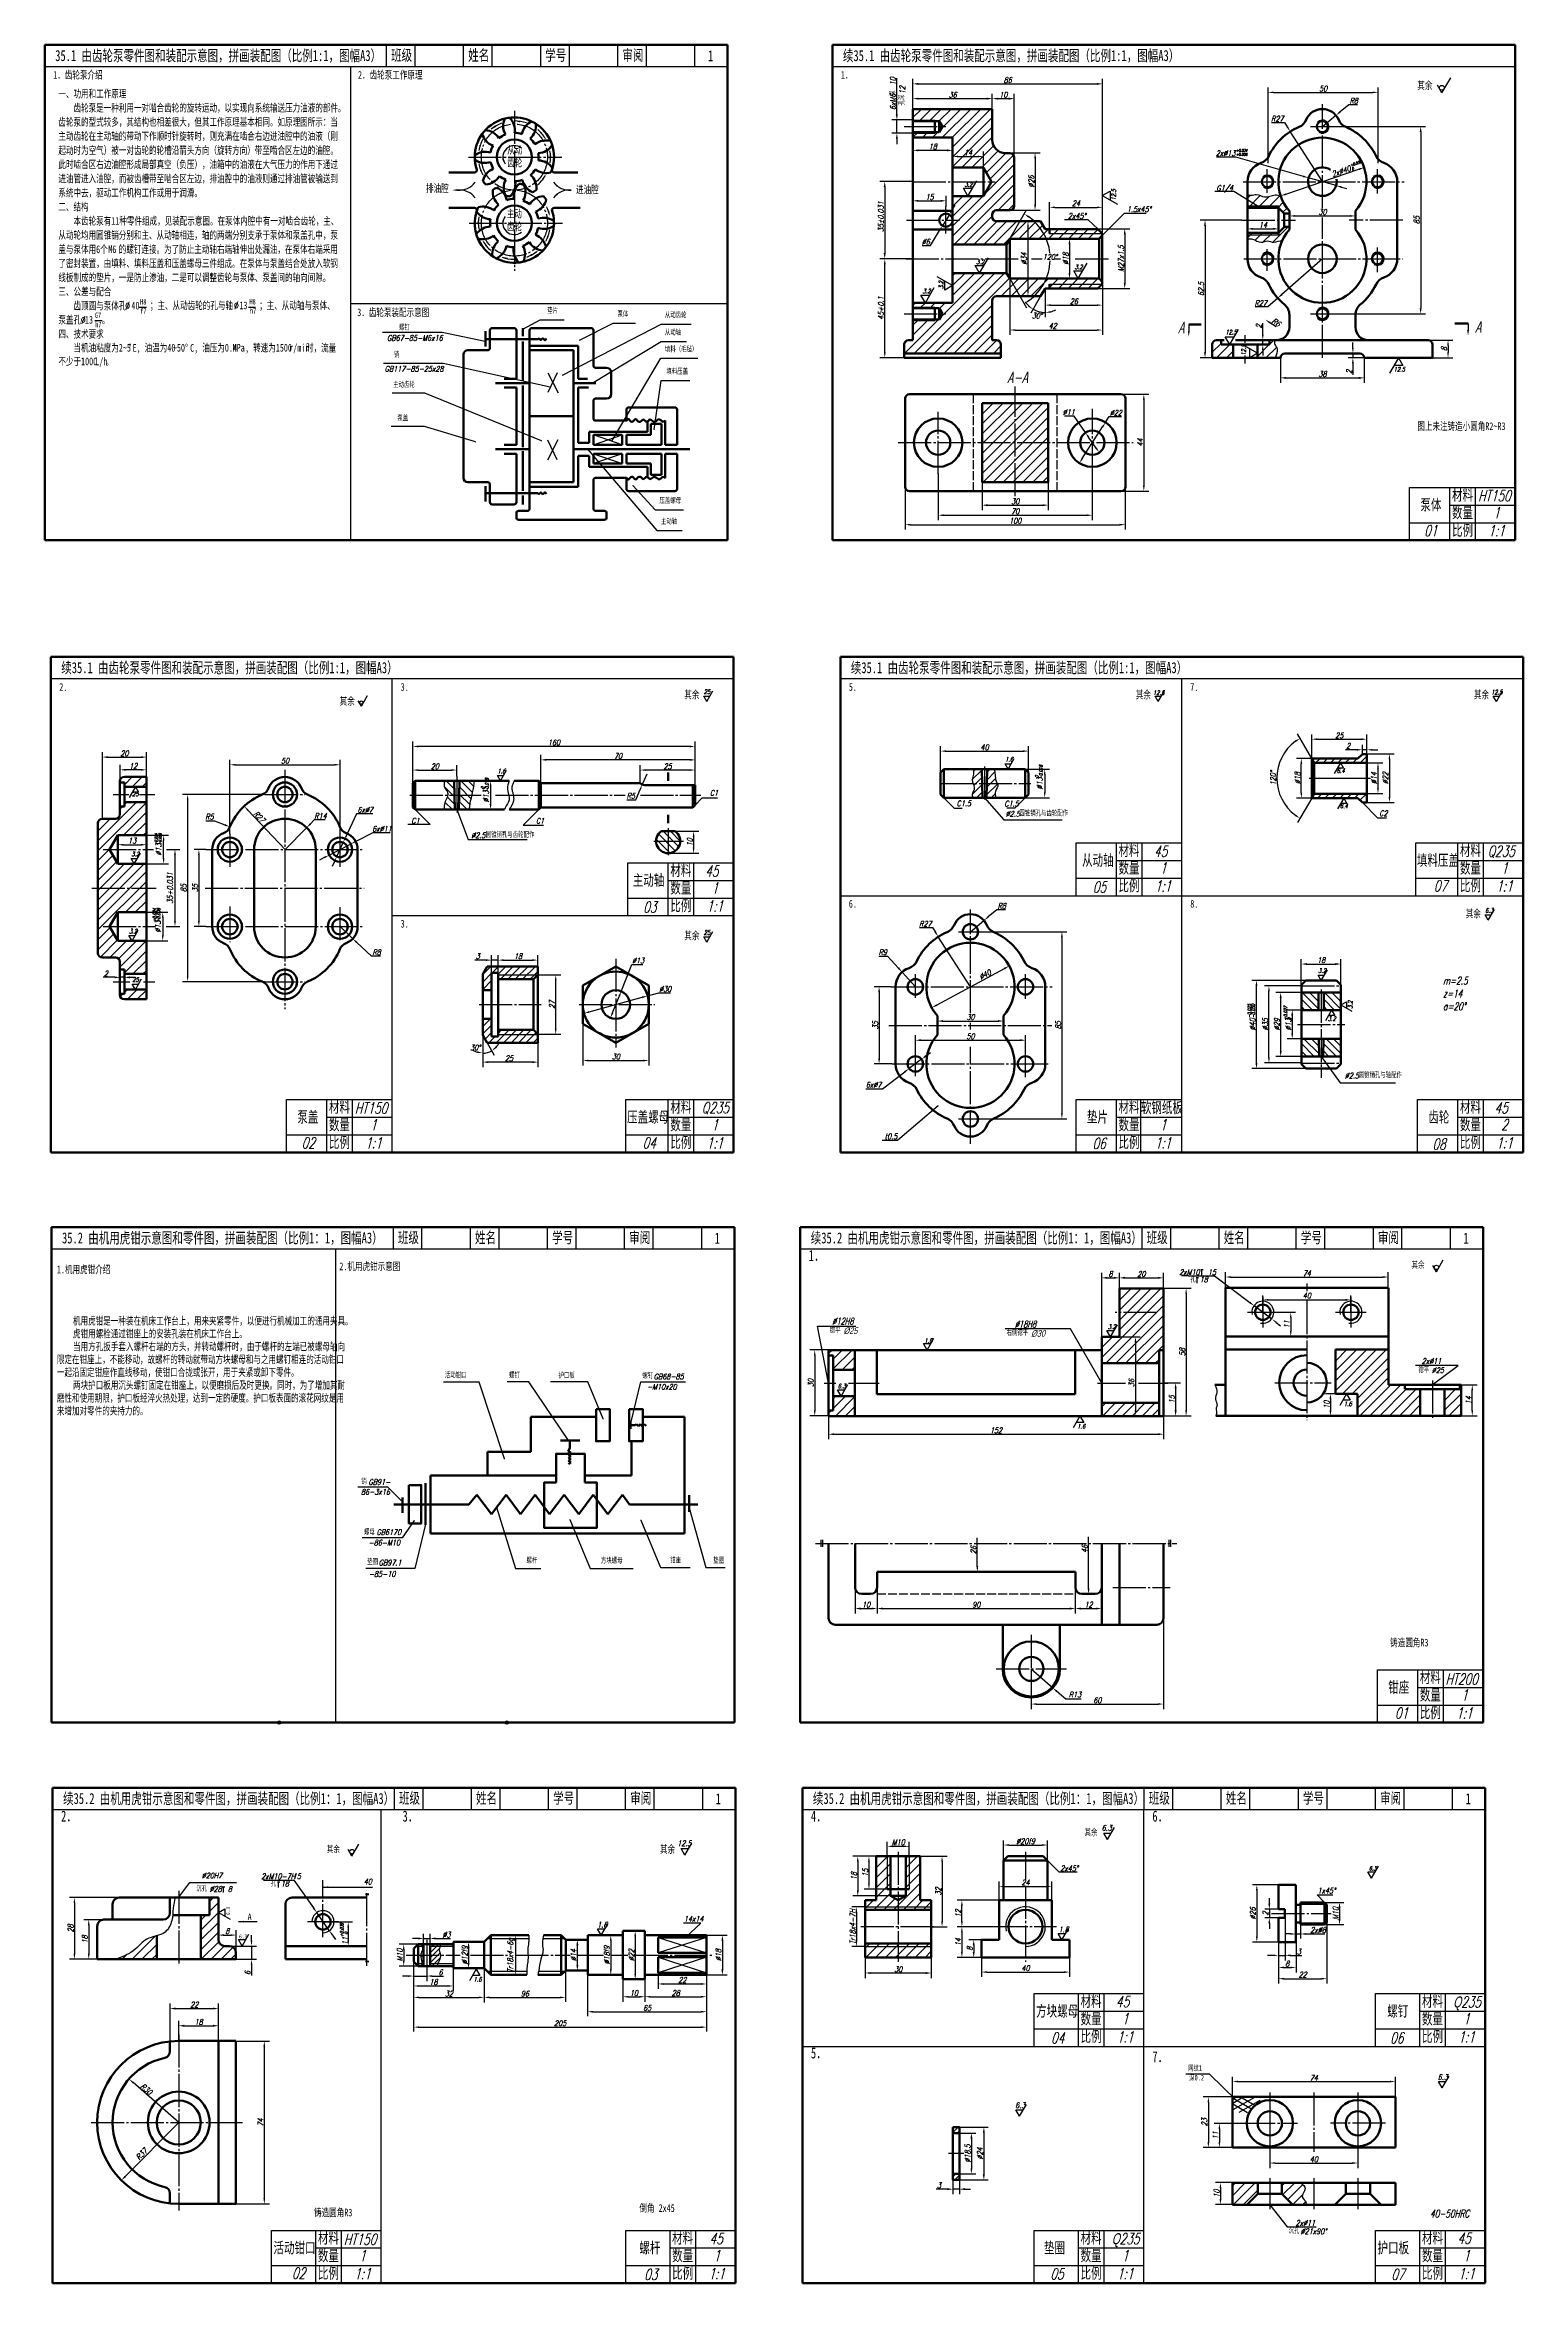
# Model space of a CAD drawing. Header units: millimetres. Extents: x -523 to 2676, y -549 to 1097.
# Drawn here: x 604 to 1275, y -238 to 778 of the extents above; entities that cross this region are included whole.
import ezdxf

# ---------------------------------------------------------------- set-up
doc = ezdxf.new("R2010")
doc.units = ezdxf.units.MM
doc.header["$PDMODE"] = 33
doc.header["$PDSIZE"] = 1.5
doc.linetypes.add('myCENTER', pattern=[18, 15, -1, 1, -1])
doc.linetypes.add('myHIDDEN', pattern=[5, 4, -1])
for name, color, linetype, lineweight in [('中心线', 7, 'myCENTER', 25), ('剖面线', 7, 'Continuous', 25), ('尺寸', 7, 'Continuous', 25), ('文字', 7, 'Continuous', 25), ('标注', 7, 'Continuous', 25), ('标题文字', 7, 'Continuous', 25), ('粗实线', 7, 'Continuous', 50), ('细实线', 7, 'Continuous', 25), ('虚线', 7, 'myHIDDEN', 25)]:
    doc.layers.add(name, color=color, linetype=linetype, lineweight=lineweight)
doc.layers.add('修改', color=1, linetype='Continuous')
doc.styles.add('上下偏差3.5', font='txt.shx', dxfattribs={"width": 0.7, "oblique": 15, "height": 3.5})
doc.styles.add('图中汉字2-3.5号', font='', dxfattribs={"width": 0.7, "height": 3.5})
doc.styles.add('字母标注-2.5号', font='txt.shx', dxfattribs={"width": 0.7, "oblique": 15, "height": 2.5})
doc.styles.add('字母标注-3.5号', font='txt.shx', dxfattribs={"width": 0.7, "oblique": 15, "height": 3.5})
doc.styles.add('尺寸文字1-2.5号', font='txt.shx', dxfattribs={"width": 0.7, "oblique": 15, "height": 2.5})
doc.styles.add('标题汉字1-5号', font='SimSun.ttf', dxfattribs={"width": 0.7, "height": 5})
doc.styles.add('标题汉字2-3.5号', font='SimSun.ttf', dxfattribs={"width": 0.7, "height": 3.5})
doc.styles.add('标题汉字30', font='SimSun.ttf', dxfattribs={"width": 0.85, "height": 3})
doc.styles.add('样式 1', font='txt.shx', dxfattribs={"width": 0.7, "oblique": 15, "height": 2.5, "bigfont": 'bigfont.shx'})
doc.styles.get('图中汉字2-3.5号').set_extended_font_data('FZFangSong-Z02')
doc.dimstyles.new('ISO-25', dxfattribs={"dimtxt": 3.5, "dimasz": 2.5, "dimexe": 2.25, "dimexo": 0, "dimgap": 0.5, "dimtad": 1, "dimdsep": 46, "dimtxsty": '尺寸文字1-2.5号', "dimcen": 2.5, "dimadec": 0, "dimazin": 0, "dimtfac": 1, "dimtmove": 0, "dimatfit": 2, "dimfxl": 0, "dimarcsym": 0})
doc.dimstyles.new('偏差本ISO-25', dxfattribs={"dimtxt": 3.5, "dimasz": 2.5, "dimexe": 2.25, "dimexo": 0, "dimgap": 0.5, "dimtad": 1, "dimtxsty": '尺寸文字1-2.5号', "dimcen": 2.5, "dimadec": 0, "dimazin": 0, "dimtol": 1, "dimtm": 1e-09, "dimtfac": 1, "dimtmove": 0, "dimatfit": 3, "dimfxl": 0, "dimarcsym": 0})
doc.dimstyles.new('尺寸25', dxfattribs={"dimtxt": 2.5, "dimasz": 2.5, "dimexe": 2, "dimexo": 0, "dimgap": 0.5, "dimtad": 1, "dimdec": 0, "dimdsep": 46, "dimtxsty": '尺寸文字1-2.5号', "dimcen": 0, "dimadec": 0, "dimazin": 0, "dimtol": 1, "dimtp": 0.039, "dimtfac": 0.6, "dimtdec": 3, "dimtmove": 0, "dimatfit": 3, "dimfxl": 0, "dimarcsym": 0})
doc.dimstyles.new('水平标注25', dxfattribs={"dimtxt": 2.5, "dimasz": 2.5, "dimexe": 2, "dimexo": 0, "dimgap": 0.5, "dimtad": 1, "dimtih": 1, "dimtoh": 1, "dimdec": 0, "dimzin": 0, "dimdsep": 46, "dimtxsty": '尺寸文字1-2.5号', "dimcen": 0, "dimadec": 0, "dimazin": 0, "dimtfac": 1, "dimtdec": 0, "dimtmove": 1, "dimatfit": 2, "dimfxl": 0, "dimtolj": 1, "dimtzin": 0, "dimarcsym": 0})
pattern_1 = [(45, (-145.4068, 563.1036), (-2.245064, 2.245064), [])]
pattern_2 = [(45, (1280.1778, -599.7827), (-2.245064, 2.245064), [])]
pattern_3 = [(45, (607.2023, -854.325), (-2.245064, 2.245064), [])]
pattern_4 = [(45, (607.2023, -854.325), (-1.122532, 1.122532), [])]

msp = doc.modelspace()

# ---------------------------------------------------------------- texts
at = {"width": 138.27656, "attachment_point": 1}
for s, insert, char_height, style in [('1.机用虎钳介绍\\P\\P\\P\\P    机用虎钳是一种装在机床工作台上，用来夹紧零件，以便进行机械加工的通用夹具。\\P    虎钳用螺栓通过钳座上的安装孔装在机床工作台上。\\P    当用方孔扳手套入螺杆右端的方头，并转动螺杆时，由于螺杆的左端已被螺母轴向\\P限定在钳座上，不能移动，故螺杆的转动就带动方块螺母和与之用螺钉相连的活动钳口\\P一起沿固定钳座作直线移动，使钳口合拢或张开，用于夹紧或卸下零件。\\P    两块护口板用沉头螺钉固定在钳座上，以便磨损后及时更换。同时，为了增加其耐\\P磨性和使用期限，护口板经淬火热处理，达到一定的硬度。护口板表面的滚花网纹是用\\P来增加对零件的夹持力的。', (609.134, 224.091), 3.5, '标题汉字2-3.5号'), ('2.机用虎钳示意图', (737.38, 225.515), 3.5, '标题汉字2-3.5号'), ('活动钳口', (785.294, 175.75), 2.5, '标题汉字2-3.5号'), ('螺钉', (814.411, 175.747), 2.5, '标题汉字2-3.5号'), ('护口板', (836.876, 175.656), 2.5, '标题汉字2-3.5号'), ('螺钉', (874.952, 175.533), 2.5, '标题汉字2-3.5号'), ('-M10x20', (877.013, 170.285), 2.5, '尺寸文字1-2.5号'), ('销', (747.309, 127.498), 2.5, '标题汉字2-3.5号'), ('螺母', (748.56, 104.583), 2.5, '标题汉字2-3.5号'), ('螺杆', (822.345, 91.649), 2.5, '标题汉字2-3.5号'), ('方块螺母', (856.139, 91.563), 2.5, '标题汉字2-3.5号'), ('钳座', (887.585, 91.762), 2.5, '标题汉字2-3.5号'), ('垫圈', (907.161, 91.567), 2.5, '标题汉字2-3.5号'), ('垫圈', (749.995, 91.02), 2.5, '标题汉字2-3.5号'), ('-85-10', (750.715, 85.322), 2.5, '尺寸文字1-2.5号')]:
    msp.add_mtext(s, dxfattribs=dict(at, insert=insert, char_height=char_height, style=style))
at = {"layer": '尺寸', "style": '尺寸文字1-2.5号', "oblique": 15, "width": 0.7}
for s, p in [('40', (1174.788, 209.249)), ('R13', (1068.533, 28.087))]:
    msp.add_text(s, height=2.5, dxfattribs=at).set_placement(p)
at = {"layer": '尺寸', "attachment_point": 1, "rotation": 90}
for s, insert, char_height, width, style in [('深', (987.131, 755.246), 2.5, 4.93115, '标题汉字2-3.5号'), ('孔深', (991.195, 750.861), 2.5, 13.9702, '标题汉字2-3.5号'), ('12', (991.704, 756.018), 2.5, 11.79914, '字母标注-3.5号'), ('{\\H0.8x;12.5}', (1087.925, 707.681), 2.5, 7.44072, '尺寸文字1-2.5号'), ('{\\H0.8x;3.2}', (1009.544, 667.491), 2.5, 7.44072, '尺寸文字1-2.5号'), ('{\\H0.8x;12.5}', (1146.897, 637.216), 2.5, 7.44072, '尺寸文字1-2.5号'), ('3.2', (1195.31, 340.706), 2, 7.44072, '尺寸文字1-2.5号')]:
    msp.add_mtext(s, dxfattribs=dict(at, insert=insert, char_height=char_height, width=width, style=style))
at = {"layer": '尺寸', "attachment_point": 1}
for s, insert, char_height, width, style in [('3.2', (1021.179, 715.977), 2, 7.44072, '尺寸文字1-2.5号'), ('G1/4', (1135.554, 714.638), 2.5, 9.04317, '字母标注-2.5号'), ('2x45%%d', (1068.096, 701.909), 2.5, 11.64165, '尺寸文字1-2.5号'), ('1.5x45%%d', (1094.938, 705.002), 2.5, 11.64165, '尺寸文字1-2.5号'), ('3.2', (1026.495, 680.824), 2, 7.44072, '尺寸文字1-2.5号'), ('3.2', (1071.174, 678.541), 2, 7.44072, '尺寸文字1-2.5号'), ('3.2', (1002.151, 667.565), 2, 7.44072, '尺寸文字1-2.5号'), ('A', (1118.185, 652.548), 5, 11.45431, '字母标注-2.5号'), ('A', (1253.011, 652.817), 5, 11.45431, '字母标注-2.5号'), ('12.5', (1139.62, 648.912), 2, 7.44072, '尺寸文字1-2.5号'), ('12.5', (1216.017, 632.08), 2, 7.44072, '尺寸文字1-2.5号'), ('A-A', (1040.65, 629.959), 5, 11.45431, '字母标注-2.5号'), ('{\\H1.429x;01}', (1229.845, 560.275), 3.5, 19.64589, '字母标注-3.5号'), ('25', (902.801, 485.699), 2, 7.44072, '尺寸文字1-2.5号'), ('12.5', (1106.766, 485.19), 2, 7.44072, '尺寸文字1-2.5号'), ('12.5', (1260.262, 485.45), 2, 7.44072, '尺寸文字1-2.5号'), ('1.6', (809.136, 449.605), 2, 7.44072, '尺寸文字1-2.5号'), ('1.6', (1039.622, 454.984), 2, 7.44072, '尺寸文字1-2.5号'), ('6.4', (1190.127, 449.789), 2, 7.44072, '尺寸文字1-2.5号'), ('{\\H0.8x;25}', (643.264, 439.233), 2.5, 7.44072, '尺寸文字1-2.5号'), ('圆锥销孔与齿轮配作', (1046.137, 430.901), 2.5, 24.86081, '标题汉字2-3.5号'), ('6.4', (1191.58, 433.789), 2, 7.44072, '尺寸文字1-2.5号'), ('圆锥销孔与齿轮配作', (803.824, 421.128), 2.5, 24.86081, '标题汉字2-3.5号'), ('3.2', (642.903, 411.941), 2, 7.44072, '尺寸文字1-2.5号'), ('{\\H1.429x;05}', (1079.453, 398.472), 3.5, 19.64589, '字母标注-3.5号'), ('{\\H1.429x;07}', (1234.27, 399.008), 3.5, 19.64589, '字母标注-3.5号'), ('{\\H1.429x;03}', (875.303, 389.352), 3.5, 19.64589, '字母标注-3.5号'), ('6.3', (1257.554, 386.328), 2, 7.44072, '尺寸文字1-2.5号'), ('3.2', (641.891, 376.941), 2, 7.44072, '尺寸文字1-2.5号'), ('25', (902.801, 376.336), 2, 7.44072, '尺寸文字1-2.5号'), ('3.2', (1181.726, 359.023), 2, 7.44072, '尺寸文字1-2.5号'), ('25', (643.391, 354.941), 2, 7.44072, '尺寸文字1-2.5号'), ('3.2', (1186.078, 337.188), 2, 7.44072, '尺寸文字1-2.5号'), ('圆锥销孔与轴配作', (1200.164, 312.06), 2.5, 24.86081, '标题汉字2-3.5号'), ('{\\H1.429x;02}', (720.288, 282.324), 3.5, 19.64589, '字母标注-3.5号'), ('{\\H1.429x;04}', (875.084, 282.324), 3.5, 19.64589, '字母标注-3.5号'), ('{\\H1x;06}', (1079.315, 282.087), 5, 19.64589, '字母标注-3.5号'), ('{\\H1.429x;08}', (1233.642, 281.775), 3.5, 19.64589, '字母标注-3.5号'), ('GB68-85', (880.109, 174.951), 2.5, 13.92476, '字母标注-3.5号'), ('%%c25', (1233.298, 177.824), 2.5, 13.05714, '尺寸文字1-2.5号'), ('86-3x16', (747.197, 122.598), 2.5, 13.92476, '字母标注-3.5号'), ('GB91-', (750.607, 127.089), 2.5, 13.92476, '字母标注-3.5号'), ('GB6170', (754.244, 104.316), 2.5, 13.92476, '字母标注-3.5号'), ('-86-M10', (750.607, 99.547), 2.5, 13.92476, '字母标注-3.5号'), ('GB97.1', (755.267, 90.463), 2.5, 13.92476, '字母标注-3.5号'), ('2x45%%d', (1064.67, -48.379), 2.5, 14.69206, '尺寸文字1-2.5号'), ('40', (748.45, -54.361), 2.5, 7.09812, '尺寸文字1-2.5号'), ('1x45%%d', (1181.433, -58.476), 2.5, 13.22695, '尺寸文字1-2.5号'), ('网纹1', (1122.69, -138.985), 2.5, 14.74227, '标题汉字2-3.5号'), ('深0.2', (1123.19, -143.401), 2.5, 14.74227, '标题汉字2-3.5号'), ('沉孔', (1168.322, -212.687), 2.5, 5.59814, '标题汉字2-3.5号'), ('2x%%c11', (1171.482, -209.35), 2.5, 15.34974, '尺寸文字1-2.5号'), ('%%C21x90%%D', (1173.757, -213.166), 2.5, 14.5371, '尺寸文字1-2.5号')]:
    msp.add_mtext(s, dxfattribs=dict(at, insert=insert, char_height=char_height, width=width, style=style))
at = {"layer": '尺寸', "char_height": 2.5, "attachment_point": 5, "rotation": 90, "style": '尺寸文字1-2.5号'}
for s, insert in [('35+0.031', (660.498, 395.499)), ('26', (1025.258, 94.966)), ('46', (1075.764, 95.417))]:
    msp.add_mtext(s, dxfattribs=dict(at, insert=insert))
at = {"layer": '文字', "lineweight": 60, "style": '样式 1', "width": 0.7}
for s, p in [('%%C', (640.157, 658.203)), ('∅', (689.606, 658.325)), ('∅', (620.038, 651.752))]:
    msp.add_text(s, height=3.5, dxfattribs=at).set_placement(p)
at = {"layer": '标注', "style": '标题汉字2-3.5号', "width": 0.7}
for s, p in [('G7', (626.411, 654.352)), ('h7', (626.521, 650.186))]:
    msp.add_text(s, height=2.5, dxfattribs=at).set_placement(p)
at = {"layer": '标注', "attachment_point": 1}
for s, insert, char_height, width, style in [('从动\\P齿轮', (813.55, 732.433), 3.5, 11.12598, '图中汉字2-3.5号'), ('+0.034', (1144.473, 731.054), 1.2, 9.84343, '上下偏差3.5'), ('+0.006', (1144.473, 729.246), 1.2, 9.84343, '上下偏差3.5'), ('排油腔', (776.714, 715.007), 3.5, 11.12598, '图中汉字2-3.5号'), ('进油腔', (844.823, 714.406), 3.5, 11.12598, '图中汉字2-3.5号'), ('主动\\P齿轮', (813.396, 703.483), 3.5, 11.12598, '图中汉字2-3.5号'), ('H8\\Pf7', (646.927, 662.93), 2.5, 7.18677, '标题汉字2-3.5号'), ('H8\\P{\\fArial|b0|i0|c0|p32;h}7', (696.542, 663.007), 2.5, 7.18677, '标题汉字2-3.5号'), ('螺钉', (764.441, 651.558), 2.5, 11.12598, '图中汉字2-3.5号'), ('垫片', (831.808, 659.127), 2.5, 11.12598, '图中汉字2-3.5号'), ('泵体', (863.65, 657.554), 2.5, 11.12598, '图中汉字2-3.5号'), ('从动齿轮', (885.163, 657.104), 2.5, 11.12598, '图中汉字2-3.5号'), ('GB67-85-M6x16', (759.048, 646.553), 2.5, 11.12598, '尺寸文字1-2.5号'), ('从动轴', (885.163, 649.238), 2.5, 11.12598, '图中汉字2-3.5号'), ('填料（毛毡）', (885.19, 641.596), 2.5, 23.1694, '图中汉字2-3.5号'), ('GB117-85-25x28', (757.954, 632.52), 2.5, 11.12598, '尺寸文字1-2.5号'), ('销', (762.149, 639.081), 2.5, 11.12598, '图中汉字2-3.5号'), ('填料压盖', (885.861, 631.482), 2.5, 11.12598, '图中汉字2-3.5号'), ('主动齿轮', (761.791, 625.472), 2.5, 11.12598, '图中汉字2-3.5号'), ('泵盖', (763.695, 610.339), 2.5, 11.12598, '图中汉字2-3.5号'), ('压盖螺母', (882.716, 572.821), 2.5, 11.12598, '图中汉字2-3.5号'), ('主动轴', (883.391, 563.381), 2.5, 11.12598, '图中汉字2-3.5号'), ('C1', (905.573, 439.973), 2.5, 6.86074, '尺寸文字1-2.5号'), ('C1', (770.064, 427.321), 2.5, 6.86074, '尺寸文字1-2.5号'), ('C1', (826.59, 427.268), 2.5, 6.86074, '尺寸文字1-2.5号'), ('C1.5', (1017.582, 435.216), 2.5, 6.86074, '尺寸文字1-2.5号'), ('C1.5', (1039.284, 435.088), 2.5, 6.86074, '尺寸文字1-2.5号'), ('%%c2.5', (1039.869, 430.472), 2.5, 41.54904, '尺寸文字1-2.5号'), ('C2', (1209.492, 430.722), 2.5, 6.86074, '尺寸文字1-2.5号'), ('%%c2.5', (797.237, 420.746), 2.5, 41.54904, '尺寸文字1-2.5号'), ('m=2.5\\Pz=14\\Pa=20%%d', (1238.439, 355.198), 3.5, 34.65232, '尺寸文字1-2.5号'), ('%%c2.5', (1193.809, 311.605), 2.5, 41.54904, '尺寸文字1-2.5号'), ('t0.5', (984.952, 284.011), 2.5, 14.92026, '尺寸文字1-2.5号'), ('{\\fFangSong_GB2312|b0|i0|c134|p49;孔}', (1123.66, 219.256), 2.5, 23.44955, '标题汉字2-3.5号'), ('{\\fSimSun|b0|i0|c134|p54;锪平}', (960.035, 196.152), 2.5, 23.44955, '标题汉字2-3.5号'), ('%%c12H8', (961.131, 200.31), 3, 13.05714, '尺寸文字1-2.5号'), ('{\\f??_GB2312|b0|i0|c0|p49;%%c25}', (966.212, 196.014), 3, 13.05714, '尺寸文字1-2.5号'), ('{\\fSimSun|b0|i0|c134|p54;右侧锪平}', (1040.252, 195.033), 2.5, 23.44955, '标题汉字2-3.5号'), ('%%c18H8', (1044.04, 199.003), 3, 13.05714, '尺寸文字1-2.5号'), ('{\\f??_GB2312|b0|i0|c0|p49;%%c30}', (1051.419, 194.774), 3, 13.05714, '尺寸文字1-2.5号'), ('{\\fSimSun|b0|i0|c134|p54;锪平}', (1227.219, 178.085), 2.5, 23.44955, '标题汉字2-3.5号'), ('沉孔', (672.459, -57.328), 2.5, 16.45178, '图中汉字2-3.5号'), ('%%c20H7', (674.879, -51.604), 2.5, 16.45178, '尺寸文字1-2.5号'), ('%%c28', (678.468, -57.702), 2.5, 16.45178, '尺寸文字1-2.5号'), ('8', (686.763, -57.774), 2.5, 16.45178, '尺寸文字1-2.5号'), ('{\\fSimSun|b0|i0|c134|p54;孔}', (706.182, -55.087), 2.5, 3.09059, '标题汉字2-3.5号'), ('18', (710.795, -55.293), 2.5, 5.97515, '尺寸文字1-2.5号'), ('15', (716.199, -51.911), 2.5, 8.65367, '尺寸文字1-2.5号')]:
    msp.add_mtext(s, dxfattribs=dict(at, insert=insert, char_height=char_height, width=width, style=style))
at = {"layer": '标注', "width": 9.84343, "attachment_point": 1, "style": '上下偏差3.5'}
for s, insert, char_height, rotation in [('{\\H0.8x;+0.039}', (1196.216, 724.23), 1.5, 20), ('0', (1196.835, 722.531), 1.2, 20), ('-0.018', (1055.087, 445.001), 1.5, 90), (' 0', (801.704, 439.269), 1.5, 90), ('-0.018', (803.593, 439.029), 1.5, 90), ('0', (1053.279, 445.548), 1.5, 90), ('+0.024', (653.601, 415.243), 1.2, 90), ('+0.006', (655.409, 415.243), 1.2, 90), ('+0.024', (652.748, 379.964), 1.5, 90), ('+0.006', (654.556, 379.964), 1.5, 90), ('-0.025', (1149.754, 336.434), 1.5, 90), ('-0.050', (1151.563, 336.434), 1.5, 90), ('+0.027', (1166.165, 335.536), 1.5, 90), ('0', (1167.973, 335.536), 1.5, 90)]:
    msp.add_mtext(s, dxfattribs=dict(at, insert=insert, char_height=char_height, rotation=rotation))
at = {"layer": '标注', "insert": (803.95, 437.102), "char_height": 2.5, "attachment_point": 5, "rotation": 90, "style": '尺寸文字1-2.5号'}
msp.add_mtext('%%C13', dxfattribs=at)
at = {"layer": '标题文字', "width": 0.7}
for s, height, style, p in [('35.1 由齿轮泵零件图和装配示意图，拼画装配图（比例1:1，图幅A3）', 5, '标题汉字1-5号', (608.375, 771.022)), ('班级', 5, '标题汉字1-5号', (760.867, 771.188)), ('姓名', 5, '标题汉字1-5号', (795.867, 771.188)), ('学号', 5, '标题汉字1-5号', (830.867, 771.188)), ('审阅', 5, '标题汉字1-5号', (865.867, 771.188)), ('1', 5, '标题汉字1-5号', (904.698, 770.92)), ('续35.1 由齿轮泵零件图和装配示意图，拼画装配图（比例1:1，图幅A3）', 5, '标题汉字1-5号', (965.981, 771.022)), ('1．齿轮泵介绍', 3.5, '标题汉字2-3.5号', (607.479, 763.017)), ('2．齿轮泵工作原理', 3.5, '标题汉字2-3.5号', (745.838, 763.017)), ('1．', 3.5, '标题汉字2-3.5号', (965.085, 763.017)), ('一、功用和工作原理', 3.5, '标题汉字2-3.5号', (609.818, 754.449)), ('其余', 3.5, '标题汉字2-3.5号', (1226.767, 758.215)), ('齿轮泵的型式较多，其结构也相差很大，但其工作原理基本相同。如原理图所示：当', 3.5, '标题汉字2-3.5号', (609.818, 741.615)), ('\u3000\u3000齿轮泵是一种利用一对啮合齿轮的旋转运动，以实现向系统输送压力油液的部件。', 3.5, '标题汉字2-3.5号', (609.818, 748.032)), ('起动时为空气）被一对齿轮的轮槽沿箭头方向（旋转方向）带至啮合区左边的油腔。', 3.5, '标题汉字2-3.5号', (609.818, 728.762)), ('主动齿轮在主动轴的带动下作顺时针旋转时，则充满在啮合右边进油腔中的油液（刚', 3.5, '标题汉字2-3.5号', (609.818, 735.199)), ('此时啮合区右边油腔形成局部真空（负压），油箱中的油液在大气压力的作用下通过', 3.5, '标题汉字2-3.5号', (609.818, 722.346)), ('进油管进入油腔，而被齿槽带至啮合区左边，排油腔中的油液则通过排油管被输送到', 3.5, '标题汉字2-3.5号', (609.818, 715.91)), ('系统中去，驱动工作机构工作或用于润滑。', 3.5, '标题汉字2-3.5号', (609.818, 709.493)), ('二、结构', 3.5, '标题汉字2-3.5号', (609.818, 703.096)), ('从动轮均用圆锥销分别和主、从动轴相连，轴的两端分别支承于泵体和泵盖孔中，泵', 3.5, '标题汉字2-3.5号', (609.818, 690.262)), ('\u3000\u3000本齿轮泵有11种零件组成，见装配示意图。在泵体内腔中有一对啮合齿轮，主、', 3.5, '标题汉字2-3.5号', (609.818, 696.679)), ('盖与泵体用6个', 3.5, '标题汉字2-3.5号', (609.818, 683.826)), ('了密封装置，由填料、填料压盖和压盖螺母三件组成。在泵体与泵盖结合处放入软钢', 3.5, '标题汉字2-3.5号', (609.818, 677.429)), ('M6', 3.5, '标题汉字2-3.5号', (632.467, 683.826)), ('的螺钉连接。为了防止主动轴右端轴伸出处漏油，在泵体右端采用', 3.5, '标题汉字2-3.5号', (637.222, 683.826)), ('线板制成的垫片，一是防止渗油，二是可以调整齿轮与泵体、泵盖间的轴向间隙。', 3.5, '标题汉字2-3.5号', (609.818, 671.012)), ('三、公差与配合', 3.5, '标题汉字2-3.5号', (609.818, 664.615)), ('\u3000\u3000齿顶圆与泵体孔', 3.5, '标题汉字2-3.5号', (609.818, 658.199)), ('  40', 3.5, '标题汉字2-3.5号', (639.295, 658.248)), (' ；主、从动齿轮的孔与轴', 3.5, '标题汉字2-3.5号', (649.535, 658.325)), ('13   ', 3.5, '标题汉字2-3.5号', (691.996, 658.325)), ('；主、从动轴与泵体、', 3.5, '标题汉字2-3.5号', (700.96, 658.325)), ('泵盖孔', 3.5, '标题汉字2-3.5号', (609.818, 651.801)), ('13', 3.5, '标题汉字2-3.5号', (621.884, 651.801)), ('。', 3.5, '标题汉字2-3.5号', (629.671, 651.801)), ('3．齿轮泵装配示意图', 3.5, '标题汉字2-3.5号', (745.494, 655.173)), ('四、技术要求', 3.5, '标题汉字2-3.5号', (609.818, 645.365)), ('\u3000\u3000当机油粘度为2~5', 3.5, '标题汉字2-3.5号', (609.818, 639.11)), ('°', 3.5, '标题汉字2-3.5号', (641.656, 639.11)), ('E', 3.5, '标题汉字2-3.5号', (643.525, 639.027)), (', 油温为40', 3.5, '标题汉字2-3.5号', (645.307, 639.11)), ('~50°', 3.5, '标题汉字2-3.5号', (661.803, 639.11)), ('C', 3.5, '标题汉字2-3.5号', (669.632, 639.027)), (', 油压为0.4', 3.5, '标题汉字2-3.5号', (671.449, 639.11)), ('MPa', 3.5, '标题汉字2-3.5号', (688.92, 639.11)), (', 转速为1500', 3.5, '标题汉字2-3.5号', (694.571, 639.11)), ('r/min', 3.5, '标题汉字2-3.5号', (714.594, 639.11)), ('时，流量', 3.5, '标题汉字2-3.5号', (722.2, 639.11)), ('不少于1000', 3.5, '标题汉字2-3.5号', (609.818, 632.929)), ('L/h', 3.5, '标题汉字2-3.5号', (626.558, 632.929)), ('。', 3.5, '标题汉字2-3.5号', (631.316, 632.929)), ('图上未注铸造小圆角R2~R3', 3.5, '标题汉字2-3.5号', (1226.767, 603.481)), ('泵体', 5, '标题汉字1-5号', (1228.155, 567.034)), ('材料', 5, '标题汉字1-5号', (1242.501, 571.49)), ('数量', 5, '标题汉字1-5号', (1242.501, 563.49)), ('比例', 5, '标题汉字1-5号', (1242.501, 555.49)), ('续35.1 由齿轮泵零件图和装配示意图，拼画装配图（比例1:1，图幅A3） ', 5, '标题汉字1-5号', (611.114, 493.087)), ('续35.1 由齿轮泵零件图和装配示意图，拼画装配图（比例1:1，图幅A3） ', 5, '标题汉字1-5号', (969.572, 493.087)), ('2.', 3.5, '标题汉字2-3.5号', (610.217, 485.082)), ('3.', 3.5, '标题汉字2-3.5号', (765.217, 485.082)), ('5.', 3.5, '标题汉字2-3.5号', (968.676, 485.082)), ('7.', 3.5, '标题汉字2-3.5号', (1123.676, 485.082)), ('其余', 3.5, '标题汉字2-3.5号', (737.514, 478.673)), ('其余', 3.5, '标题汉字2-3.5号', (893.994, 481.569)), ('其余', 3.5, '标题汉字2-3.5号', (1098.938, 481.569)), ('其余', 3.5, '标题汉字2-3.5号', (1252.453, 481.569)), ('材料', 5, '标题汉字1-5号', (887.633, 401.054)), ('从动轴', 5, '标题汉字1-5号', (1074.55, 405.657)), ('材料', 5, '标题汉字1-5号', (1091.091, 410.113)), ('数量', 5, '标题汉字1-5号', (1091.091, 402.113)), ('填料压盖', 5, '标题汉字1-5号', (1226.562, 405.657)), ('材料', 5, '标题汉字1-5号', (1246.091, 410.113)), ('数量', 5, '标题汉字1-5号', (1246.091, 402.113)), ('主动轴', 5, '标题汉字1-5号', (870.582, 396.599)), ('数量', 5, '标题汉字1-5号', (887.633, 393.054)), ('比例', 5, '标题汉字1-5号', (1091.091, 394.113)), ('比例', 5, '标题汉字1-5号', (1246.091, 394.113)), ('比例', 5, '标题汉字1-5号', (887.633, 385.054)), ('6.', 3.5, '标题汉字2-3.5号', (968.676, 386.64)), ('8.', 3.5, '标题汉字2-3.5号', (1123.676, 386.64)), ('其余', 3.5, '标题汉字2-3.5号', (1248.748, 382.198)), ('3.', 3.5, '标题汉字2-3.5号', (765.217, 377.582)), ('其余', 3.5, '标题汉字2-3.5号', (893.994, 372.206)), ('泵盖', 5, '标题汉字1-5号', (718.287, 289.099)), ('材料', 5, '标题汉字1-5号', (732.633, 293.554)), ('压盖螺母', 5, '标题汉字1-5号', (867.988, 289.099)), ('材料', 5, '标题汉字1-5号', (887.633, 293.554)), ('垫片', 5, '标题汉字1-5号', (1076.746, 289.099)), ('材料', 5, '标题汉字1-5号', (1091.091, 293.554)), ('齿轮', 5, '标题汉字1-5号', (1231.746, 289.099)), ('材料', 5, '标题汉字1-5号', (1246.091, 293.554)), ('数量', 5, '标题汉字1-5号', (732.633, 285.554)), ('数量', 5, '标题汉字1-5号', (887.633, 285.554)), ('数量', 5, '标题汉字1-5号', (1091.091, 285.554)), ('数量', 5, '标题汉字1-5号', (1246.091, 285.554)), ('比例', 5, '标题汉字1-5号', (732.633, 277.554)), ('比例', 5, '标题汉字1-5号', (887.633, 277.554)), ('比例', 5, '标题汉字1-5号', (1091.091, 277.554)), ('比例', 5, '标题汉字1-5号', (1246.091, 277.554)), ('35.2 由机用虎钳示意图和零件图，拼画装配图（比例1：1，图幅A3）', 5, '标题汉字1-5号', (611.465, 234.161)), ('班级', 5, '标题汉字1-5号', (763.956, 234.327)), ('姓名', 5, '标题汉字1-5号', (798.956, 234.327)), ('学号', 5, '标题汉字1-5号', (833.956, 234.327)), ('审阅', 5, '标题汉字1-5号', (868.956, 234.327)), ('1', 5, '标题汉字1-5号', (907.788, 234.059)), ('续35.2 由机用虎钳示意图和零件图，拼画装配图（比例1：1，图幅A3）', 5, '标题汉字1-5号', (951.372, 234.161)), ('班级', 5, '标题汉字1-5号', (1103.864, 234.327)), ('姓名', 5, '标题汉字1-5号', (1138.864, 234.327)), ('学号', 5, '标题汉字1-5号', (1173.864, 234.327)), ('审阅', 5, '标题汉字1-5号', (1208.864, 234.327)), ('1', 5, '标题汉字1-5号', (1247.695, 234.059)), ('1．', 5, '标题汉字1-5号', (950.476, 226.156)), ('钳座', 5, '标题汉字1-5号', (1213.546, 30.174)), ('材料', 5, '标题汉字1-5号', (1227.892, 34.629)), ('数量', 5, '标题汉字1-5号', (1227.892, 26.629)), ('比例', 5, '标题汉字1-5号', (1227.892, 18.629)), ('续35.2 由机用虎钳示意图和零件图，拼画装配图（比例1：1，图幅A3）', 5, '标题汉字1-5号', (611.936, -20.381)), ('班级', 5, '标题汉字1-5号', (764.427, -20.215)), ('姓名', 5, '标题汉字1-5号', (799.427, -20.215)), ('学号', 5, '标题汉字1-5号', (834.427, -20.215)), ('审阅', 5, '标题汉字1-5号', (869.427, -20.215)), ('1', 5, '标题汉字1-5号', (908.259, -20.483)), ('续35.2 由机用虎钳示意图和零件图，拼画装配图（比例1：1，图幅A3）', 5, '标题汉字1-5号', (952.351, -20.381)), ('班级', 5, '标题汉字1-5号', (1104.842, -20.215)), ('姓名', 5, '标题汉字1-5号', (1139.842, -20.215)), ('学号', 5, '标题汉字1-5号', (1174.842, -20.215)), ('审阅', 5, '标题汉字1-5号', (1209.842, -20.215)), ('1', 5, '标题汉字1-5号', (1248.674, -20.483)), ('2．', 5, '标题汉字1-5号', (611.04, -28.386)), ('3．', 5, '标题汉字1-5号', (766.04, -28.386)), ('4．', 5, '标题汉字1-5号', (951.455, -28.386)), ('6．', 5, '标题汉字1-5号', (1106.455, -28.386)), ('方块螺母', 5, '标题汉字1-5号', (1053.687, -116.869)), ('材料', 5, '标题汉字1-5号', (1073.87, -112.413)), ('螺钉', 5, '标题汉字1-5号', (1213.093, -116.869)), ('材料', 5, '标题汉字1-5号', (1228.87, -112.413)), ('数量', 5, '标题汉字1-5号', (1073.87, -120.413)), ('数量', 5, '标题汉字1-5号', (1228.87, -120.413)), ('5．', 5, '标题汉字1-5号', (951.455, -135.886)), ('比例', 5, '标题汉字1-5号', (1073.87, -128.413)), ('比例', 5, '标题汉字1-5号', (1228.87, -128.413)), ('7．', 5, '标题汉字1-5号', (1106.455, -137.658)), ('活动钳口', 5, '标题汉字1-5号', (707.457, -224.369)), ('材料', 5, '标题汉字1-5号', (727.64, -219.913)), ('数量', 5, '标题汉字1-5号', (727.64, -227.913)), ('螺杆', 5, '标题汉字1-5号', (873.59, -224.369)), ('材料', 5, '标题汉字1-5号', (888.455, -219.913)), ('数量', 5, '标题汉字1-5号', (888.455, -227.913)), ('垫圈', 5, '标题汉字1-5号', (1057.294, -224.369)), ('材料', 5, '标题汉字1-5号', (1073.87, -219.913)), ('数量', 5, '标题汉字1-5号', (1073.87, -227.913)), ('护口板', 5, '标题汉字1-5号', (1208.687, -224.369)), ('材料', 5, '标题汉字1-5号', (1228.87, -219.913)), ('数量', 5, '标题汉字1-5号', (1228.87, -227.913)), ('比例', 5, '标题汉字1-5号', (727.64, -235.913)), ('比例', 5, '标题汉字1-5号', (888.455, -235.913)), ('比例', 5, '标题汉字1-5号', (1073.87, -235.913)), ('比例', 5, '标题汉字1-5号', (1228.87, -235.913))]:
    msp.add_text(s, height=height, dxfattribs=dict(at, style=style)).set_placement(p)
at = {"layer": '标题文字', "attachment_point": 1}
for s, insert, char_height, width, style in [('HT150', (1254.446, 576.14), 5, 21.09727, '尺寸文字1-2.5号'), ('1:1', (1258.978, 560.26), 5, 21.09727, '尺寸文字1-2.5号'), ('1', (1261.267, 568.48), 5, 21.09727, '尺寸文字1-2.5号'), ('45', (1107.227, 414.763), 5, 21.09727, '尺寸文字1-2.5号'), ('1', (1109.858, 407.103), 5, 21.09727, '尺寸文字1-2.5号'), ('Q235', (1258.704, 414.763), 5, 21.09727, '尺寸文字1-2.5号'), ('1', (1264.858, 407.103), 5, 21.09727, '尺寸文字1-2.5号'), ('45', (903.433, 405.705), 5, 21.09727, '尺寸文字1-2.5号'), ('1', (906.4, 398.045), 5, 21.09727, '尺寸文字1-2.5号'), ('1:1', (1107.568, 398.884), 5, 21.09727, '尺寸文字1-2.5号'), ('1:1', (1262.568, 398.884), 5, 21.09727, '尺寸文字1-2.5号'), ('1:1', (904.11, 389.825), 5, 21.09727, '尺寸文字1-2.5号'), ('HT150', (744.456, 298.101), 5, 21.09727, '尺寸文字1-2.5号'), ('Q235', (901.92, 298.265), 5, 21.09727, '尺寸文字1-2.5号'), ('软钢纸板', (1101.257, 298.375), 5, 21.09727, '标题汉字1-5号'), ('45', (1261.847, 298.205), 5, 21.09727, '尺寸文字1-2.5号'), ('1', (751.4, 290.545), 5, 21.09727, '尺寸文字1-2.5号'), ('1', (906.4, 290.545), 5, 21.09727, '尺寸文字1-2.5号'), ('1', (1109.858, 290.545), 5, 21.09727, '尺寸文字1-2.5号'), ('2', (1264.858, 290.545), 5, 21.09727, '尺寸文字1-2.5号'), ('1:1', (749.11, 282.325), 5, 21.09727, '尺寸文字1-2.5号'), ('1:1', (904.11, 282.325), 5, 21.09727, '尺寸文字1-2.5号'), ('1:1', (1107.568, 282.325), 5, 21.09727, '尺寸文字1-2.5号'), ('1:1', (1262.568, 282.325), 5, 21.09727, '尺寸文字1-2.5号'), ('铸造圆角R3', (1214.436, 54.661), 3.5, 42.39918, '标题汉字2-3.5号'), ('HT200', (1239.524, 38.808), 5, 21.09727, '尺寸文字1-2.5号'), ('1', (1246.658, 31.62), 5, 21.09727, '尺寸文字1-2.5号'), ('01', (1216.574, 23.387), 5, 21.09727, '尺寸文字1-2.5号'), ('1:1', (1244.369, 23.4), 5, 21.09727, '尺寸文字1-2.5号'), ('45', (1089.96, -107.653), 5, 21.09727, '尺寸文字1-2.5号'), ('{\\fFZFangSong-Z02|b0|i0|c134|p65;Q}235', (1242.979, -107.763), 5, 21.09727, '尺寸文字1-2.5号'), ('1', (1092.637, -115.423), 5, 21.09727, '尺寸文字1-2.5号'), ('1', (1247.637, -115.423), 5, 21.09727, '尺寸文字1-2.5号'), ('04', (1060.503, -124.077), 5, 21.09727, '尺寸文字1-2.5号'), ('1:1', (1090.347, -123.642), 5, 21.09727, '尺寸文字1-2.5号'), ('06', (1214.424, -124.077), 5, 21.09727, '尺寸文字1-2.5号'), ('1:1', (1245.347, -123.642), 5, 21.09727, '尺寸文字1-2.5号'), ('倒角 2x45', (873.62, -202.091), 3.5, 27.78062, '标题汉字2-3.5号'), ('铸造圆角R3', (725.896, -204.109), 3.5, 27.78062, '标题汉字2-3.5号'), ('40-50HRC', (1232.498, -204.624), 3.5, 21.09727, '尺寸文字1-2.5号'), ('HT150', (739.469, -215.548), 5, 21.09727, '尺寸文字1-2.5号'), ('1', (746.407, -222.923), 5, 21.09727, '尺寸文字1-2.5号'), ('45', (905.465, -215.263), 5, 21.09727, '尺寸文字1-2.5号'), ('1', (907.222, -222.923), 5, 21.09727, '尺寸文字1-2.5号'), ('{\\fFZFangSong-Z02|b0|i0|c134|p65;Q}235', (1087.979, -215.263), 5, 21.09727, '尺寸文字1-2.5号'), ('1', (1092.637, -222.923), 5, 21.09727, '尺寸文字1-2.5号'), ('45', (1245.029, -215.058), 5, 21.09727, '尺寸文字1-2.5号'), ('1', (1247.637, -222.923), 5, 21.09727, '尺寸文字1-2.5号'), ('02', (715.908, -230.909), 5, 21.09727, '尺寸文字1-2.5号'), ('1:1', (744.117, -231.142), 5, 21.09727, '尺寸文字1-2.5号'), ('03', (875.776, -231.478), 5, 21.09727, '尺寸文字1-2.5号'), ('1:1', (904.932, -231.142), 5, 21.09727, '尺寸文字1-2.5号'), ('05', (1060.17, -231.251), 5, 21.09727, '尺寸文字1-2.5号'), ('1:1', (1090.347, -231.142), 5, 21.09727, '尺寸文字1-2.5号'), ('07', (1214.981, -231.481), 5, 21.09727, '尺寸文字1-2.5号'), ('1:1', (1245.347, -231.142), 5, 21.09727, '尺寸文字1-2.5号')]:
    msp.add_mtext(s, dxfattribs=dict(at, insert=insert, char_height=char_height, width=width, style=style))
at = {"layer": '细实线', "attachment_point": 1}
for s, insert, char_height, width, style in [('其余', (1224.104, 225.95), 3, 23.65684, '标题汉字2-3.5号'), ('18', (1127.945, 219.032), 2.5, 10.66428, '尺寸文字1-2.5号'), ('3.2', (1086.262, 197.354), 2, 6.02578, '尺寸文字1-2.5号'), ('1.6', (1002.964, 191.053), 2, 6.02578, '尺寸文字1-2.5号'), ('2x%%c11', (1228.757, 182.001), 2.5, 16.76847, '尺寸文字1-2.5号'), ('6.3', (963.659, 170.407), 2, 6.02578, '尺寸文字1-2.5号'), ('1.6', (1193.36, 162.301), 2, 6.02578, '尺寸文字1-2.5号'), ('1.6', (1072.359, 152.139), 2, 6.02578, '尺寸文字1-2.5号'), ('6.3', (1083.46, -29.993), 2.5, 6.88924, '尺寸文字1-2.5号'), ('其余', (731.708, -39.345), 3, 23.65684, '标题汉字2-3.5号'), ('其余', (882.911, -39.156), 3.5, 23.65684, '标题汉字2-3.5号'), ('12.5', (890.786, -37.021), 2.5, 6.88924, '尺寸文字1-2.5号'), ('其余', (1075.645, -31.67), 3, 10.48049, '标题汉字2-3.5号'), ('6.3', (1204.769, -48.73), 1.8, 5.94337, '尺寸文字1-2.5号'), ('A', (695.72, -70.111), 3, 4.15001, '标题汉字30'), ('6.3', (691.841, -79.607), 1.8, 5.81833, '标题汉字30'), ('1.6', (854.462, -73.95), 2.5, 6.0969, '尺寸文字1-2.5号'), ('14x14', (893.791, -71.268), 2.5, 11.23011, '尺寸文字1-2.5号'), ('1.6', (1063.919, -76.102), 2.5, 6.88924, '尺寸文字1-2.5号'), ('1.6', (798.281, -98.972), 2, 6.02578, '尺寸文字1-2.5号'), ('6.3', (1236.026, -143.147), 2.5, 5.94337, '尺寸文字1-2.5号'), ('6.3', (1044.151, -155.941), 2.5, 5.94337, '尺寸文字1-2.5号')]:
    msp.add_mtext(s, dxfattribs=dict(at, insert=insert, char_height=char_height, width=width, style=style))
at = {"layer": '细实线', "insert": (685.953, -70.829), "char_height": 1.8, "width": 4.15151, "attachment_point": 1, "rotation": 90, "style": '标题汉字30'}
msp.add_mtext('6.3', dxfattribs=at)

# ---------------------------------------------------------------- blocks, each defined once
blk = doc.blocks.new('*D1')
at = {"layer": 'Defpoints', "color": 0}
for p in [(985, 681.3), (994.5, 681.3), (993.8, 636.3)]:
    blk.add_point(p, dxfattribs=at)
at = {"layer": '尺寸', "color": 0, "lineweight": -2}
for p, q in [((994.5, 681.3), (982.7, 681.3)), ((985, 638.8), (985, 678.8)), ((993.8, 636.3), (982.7, 636.3))]:
    blk.add_line(p, q, dxfattribs=at)
at = {"layer": '尺寸', "color": 0}
for points in [[(984.6, 678.8), (985.4, 678.8), (985, 681.3)], [(984.6, 638.8), (985.4, 638.8), (985, 636.3)]]:
    blk.add_solid(points, dxfattribs=at)
at = {"layer": '尺寸', "color": 0, "insert": (983.2, 658.8), "char_height": 2.5, "attachment_point": 5, "rotation": 90, "style": '尺寸文字1-2.5号'}
blk.add_mtext('45+0.1', dxfattribs=at)
blk = doc.blocks.new('*D2')
at = {"layer": 'Defpoints', "color": 0}
for p in [(1147.1, 698.8), (1130.4, 636.3), (1133.7, 636.3)]:
    blk.add_point(p, dxfattribs=at)
at = {"layer": '尺寸', "color": 0, "lineweight": -2}
for p, q in [((1147.1, 698.8), (1128.1, 698.8)), ((1130.4, 696.3), (1130.4, 638.8)), ((1133.7, 636.3), (1128.1, 636.3))]:
    blk.add_line(p, q, dxfattribs=at)
at = {"layer": '尺寸', "color": 0}
for points in [[(1129.9, 696.3), (1130.8, 696.3), (1130.4, 698.8)], [(1129.9, 638.8), (1130.8, 638.8), (1130.4, 636.3)]]:
    blk.add_solid(points, dxfattribs=at)
at = {"layer": '尺寸', "color": 0, "insert": (1128.6, 667.5), "char_height": 2.5, "attachment_point": 5, "rotation": 90, "style": '尺寸文字1-2.5号'}
blk.add_mtext('62.5', dxfattribs=at)
blk = doc.blocks.new('*D3')
at = {"layer": 'Defpoints', "color": 0}
for p in [(997.8, 736.3), (1015.8, 736.3), (1015.8, 730.5)]:
    blk.add_point(p, dxfattribs=at)
at = {"layer": '尺寸', "color": 0, "lineweight": -2}
for p, q in [((997.8, 736.3), (997.8, 728.2)), ((1015.8, 736.3), (1015.8, 728.2)), ((1000.3, 730.5), (1013.3, 730.5))]:
    blk.add_line(p, q, dxfattribs=at)
at = {"layer": '尺寸', "color": 0}
for points in [[(1000.3, 730.9), (1000.3, 730), (997.8, 730.5)], [(1013.3, 730.9), (1013.3, 730), (1015.8, 730.5)]]:
    blk.add_solid(points, dxfattribs=at)
at = {"layer": '尺寸', "color": 0, "insert": (1006.8, 732.2), "char_height": 2.5, "attachment_point": 5, "style": '尺寸文字1-2.5号'}
blk.add_mtext('18', dxfattribs=at)
blk = doc.blocks.new('*D4')
at = {"layer": 'Defpoints', "color": 0}
for p in [(1015.8, 722.8), (1029.8, 727.7), (1029.8, 722.8)]:
    blk.add_point(p, dxfattribs=at)
at = {"layer": '尺寸', "color": 0, "lineweight": -2}
for p, q in [((1015.8, 722.8), (1015.8, 729.9)), ((1018.3, 727.7), (1027.3, 727.7)), ((1029.8, 722.8), (1029.8, 729.9))]:
    blk.add_line(p, q, dxfattribs=at)
at = {"layer": '尺寸', "color": 0}
for points in [[(1018.3, 728.1), (1018.3, 727.3), (1015.8, 727.7)], [(1027.3, 728.1), (1027.3, 727.3), (1029.8, 727.7)]]:
    blk.add_solid(points, dxfattribs=at)
at = {"layer": '尺寸', "color": 0, "insert": (1022.8, 729.4), "char_height": 2.5, "attachment_point": 5, "style": '尺寸文字1-2.5号'}
blk.add_mtext('14', dxfattribs=at)
blk = doc.blocks.new('*D5')
at = {"layer": 'Defpoints', "color": 0}
for p in [(1040.8, 729.3), (1040.9, 703.3), (1053.2, 703.3)]:
    blk.add_point(p, dxfattribs=at)
at = {"layer": '尺寸', "color": 0, "lineweight": -2}
for p, q in [((1040.8, 729.3), (1055.5, 729.3)), ((1053.2, 726.8), (1053.2, 705.8)), ((1040.9, 703.3), (1055.5, 703.3))]:
    blk.add_line(p, q, dxfattribs=at)
at = {"layer": '尺寸', "color": 0}
for points in [[(1052.8, 726.8), (1053.7, 726.8), (1053.2, 729.3)], [(1052.8, 705.8), (1053.7, 705.8), (1053.2, 703.3)]]:
    blk.add_solid(points, dxfattribs=at)
at = {"layer": '尺寸', "color": 0, "insert": (1051.5, 716.3), "char_height": 2.5, "attachment_point": 5, "rotation": 90, "style": '尺寸文字1-2.5号'}
blk.add_mtext('%%c26', dxfattribs=at)
blk = doc.blocks.new('*D6')
at = {"layer": 'Defpoints', "color": 0}
for p in [(997.8, 703), (1012.8, 707.6), (1012.8, 704.9)]:
    blk.add_point(p, dxfattribs=at)
at = {"layer": '尺寸', "color": 0, "lineweight": -2}
for p, q in [((997.8, 703), (997.8, 709.8)), ((1000.3, 707.6), (1010.3, 707.6)), ((1012.8, 704.9), (1012.8, 709.8))]:
    blk.add_line(p, q, dxfattribs=at)
at = {"layer": '尺寸', "color": 0}
for points in [[(1000.3, 708), (1000.3, 707.1), (997.8, 707.6)], [(1010.3, 708), (1010.3, 707.1), (1012.8, 707.6)]]:
    blk.add_solid(points, dxfattribs=at)
at = {"layer": '尺寸', "color": 0, "insert": (1005.3, 709.3), "char_height": 2.5, "attachment_point": 5, "style": '尺寸文字1-2.5号'}
blk.add_mtext('15', dxfattribs=at)
blk = doc.blocks.new('*D7')
at = {"layer": 'Defpoints', "color": 0}
for p in [(1011.2, 696.2), (1014.3, 701.3)]:
    blk.add_point(p, dxfattribs=at)
at = {"layer": '尺寸', "color": 0, "lineweight": -2}
for p, q in [((1015.6, 703.4), (1017, 705.6)), ((1005.7, 687.3), (1009.9, 694.1)), ((1014.3, 701.3), (1011.2, 696.2)), ((1002, 687.3), (1005.7, 687.3))]:
    blk.add_line(p, q, dxfattribs=at)
at = {"layer": '尺寸', "color": 0}
for points in [[(1015.3, 703.6), (1016, 703.2), (1014.3, 701.3)], [(1009.5, 694.3), (1010.2, 693.9), (1011.2, 696.2)]]:
    blk.add_solid(points, dxfattribs=at)
at = {"layer": '尺寸', "color": 0, "insert": (1003.6, 689), "char_height": 2.5, "attachment_point": 5, "style": '尺寸文字1-2.5号'}
blk.add_mtext('\\A1;∅6', dxfattribs=at)
blk = doc.blocks.new('*D8')
at = {"layer": 'Defpoints', "color": 0}
for p in [(990.5, 744.3), (997.8, 744.3), (997.8, 738.3)]:
    blk.add_point(p, dxfattribs=at)
at = {"layer": '尺寸', "color": 0, "lineweight": -2}
for p, q in [((990.5, 746.8), (990.5, 763.2)), ((997.8, 744.3), (988.2, 744.3)), ((990.5, 738.3), (990.5, 744.3)), ((997.8, 738.3), (988.2, 738.3)), ((990.5, 735.8), (990.5, 733.3))]:
    blk.add_line(p, q, dxfattribs=at)
at = {"layer": '尺寸', "color": 0}
for points in [[(990, 746.8), (990.9, 746.8), (990.5, 744.3)], [(990, 735.8), (990.9, 735.8), (990.5, 738.3)]]:
    blk.add_solid(points, dxfattribs=at)
at = {"layer": '尺寸', "color": 0, "insert": (988.7, 756.2), "char_height": 2.5, "attachment_point": 5, "rotation": 90, "style": '尺寸文字1-2.5号'}
blk.add_mtext('6xM6  10', dxfattribs=at)
blk = doc.blocks.new('*D9')
at = {"layer": 'Defpoints', "color": 0}
for p in [(1033.8, 754), (997.8, 749.3), (1033.8, 749.3)]:
    blk.add_point(p, dxfattribs=at)
at = {"layer": '尺寸', "color": 0, "lineweight": -2}
for p, q in [((997.8, 749.3), (997.8, 756.2)), ((1000.3, 754), (1031.3, 754)), ((1033.8, 749.3), (1033.8, 756.2))]:
    blk.add_line(p, q, dxfattribs=at)
at = {"layer": '尺寸', "color": 0}
for points in [[(1000.3, 754.4), (1000.3, 753.5), (997.8, 754)], [(1031.3, 754.4), (1031.3, 753.5), (1033.8, 754)]]:
    blk.add_solid(points, dxfattribs=at)
at = {"layer": '尺寸', "color": 0, "insert": (1015.8, 755.7), "char_height": 2.5, "attachment_point": 5, "style": '尺寸文字1-2.5号'}
blk.add_mtext('36', dxfattribs=at)
blk = doc.blocks.new('*D10')
at = {"layer": 'Defpoints', "color": 0}
for p in [(1043.8, 754), (1033.8, 749.9), (1043.8, 727.3)]:
    blk.add_point(p, dxfattribs=at)
at = {"layer": '尺寸', "color": 0, "lineweight": -2}
for p, q in [((1033.8, 749.9), (1033.8, 756.2)), ((1036.3, 754), (1041.3, 754)), ((1043.8, 727.3), (1043.8, 756.2))]:
    blk.add_line(p, q, dxfattribs=at)
at = {"layer": '尺寸', "color": 0}
for points in [[(1036.3, 754.4), (1036.3, 753.5), (1033.8, 754)], [(1041.3, 754.4), (1041.3, 753.5), (1043.8, 754)]]:
    blk.add_solid(points, dxfattribs=at)
at = {"layer": '尺寸', "color": 0, "insert": (1038.8, 755.7), "char_height": 2.5, "attachment_point": 5, "style": '尺寸文字1-2.5号'}
blk.add_mtext('10', dxfattribs=at)
blk = doc.blocks.new('*D11')
at = {"layer": 'Defpoints', "color": 0}
for p in [(1083.8, 760.7), (997.8, 749.3), (1083.8, 692.8)]:
    blk.add_point(p, dxfattribs=at)
at = {"layer": '尺寸', "color": 0, "lineweight": -2}
for p, q in [((997.8, 749.3), (997.8, 762.9)), ((1083.8, 692.8), (1083.8, 762.9)), ((1000.3, 760.7), (1081.3, 760.7))]:
    blk.add_line(p, q, dxfattribs=at)
at = {"layer": '尺寸', "color": 0}
for points in [[(1000.3, 761.1), (1000.3, 760.2), (997.8, 760.7)], [(1081.3, 761.1), (1081.3, 760.2), (1083.8, 760.7)]]:
    blk.add_solid(points, dxfattribs=at)
at = {"layer": '尺寸', "color": 0, "insert": (1040.8, 762.4), "char_height": 2.5, "attachment_point": 5, "style": '尺寸文字1-2.5号'}
blk.add_mtext('86', dxfattribs=at)
blk = doc.blocks.new('*D12')
at = {"layer": 'Defpoints', "color": 0}
for p in [(1057.8, 667.8), (1083.8, 669.8), (1083.8, 660.2)]:
    blk.add_point(p, dxfattribs=at)
at = {"layer": '尺寸', "color": 0, "lineweight": -2}
for p, q in [((1057.8, 667.8), (1057.8, 657.9)), ((1083.8, 669.8), (1083.8, 657.9)), ((1060.3, 660.2), (1081.3, 660.2))]:
    blk.add_line(p, q, dxfattribs=at)
at = {"layer": '尺寸', "color": 0}
for points in [[(1060.3, 660.6), (1060.3, 659.8), (1057.8, 660.2)], [(1081.3, 660.6), (1081.3, 659.8), (1083.8, 660.2)]]:
    blk.add_solid(points, dxfattribs=at)
at = {"layer": '尺寸', "color": 0, "insert": (1070.8, 661.9), "char_height": 2.5, "attachment_point": 5, "style": '尺寸文字1-2.5号'}
blk.add_mtext('26', dxfattribs=at)
blk = doc.blocks.new('*D13')
at = {"layer": 'Defpoints', "color": 0}
for p in [(1083.8, 704.6), (1059.8, 694.8), (1083.8, 692.2)]:
    blk.add_point(p, dxfattribs=at)
at = {"layer": '尺寸', "color": 0, "lineweight": -2}
for p, q in [((1059.8, 694.8), (1059.8, 706.9)), ((1062.3, 704.6), (1081.3, 704.6)), ((1083.8, 692.2), (1083.8, 706.9))]:
    blk.add_line(p, q, dxfattribs=at)
at = {"layer": '尺寸', "color": 0}
for points in [[(1062.3, 705), (1062.3, 704.2), (1059.8, 704.6)], [(1081.3, 705), (1081.3, 704.2), (1083.8, 704.6)]]:
    blk.add_solid(points, dxfattribs=at)
at = {"layer": '尺寸', "color": 0, "insert": (1071.8, 706.4), "char_height": 2.5, "attachment_point": 5, "style": '尺寸文字1-2.5号'}
blk.add_mtext('24', dxfattribs=at)
blk = doc.blocks.new('*D14')
at = {"layer": 'Defpoints', "color": 0}
for p in [(1081.7, 694.8), (1081.8, 667.8), (1093.9, 667.8)]:
    blk.add_point(p, dxfattribs=at)
at = {"layer": '尺寸', "color": 0, "lineweight": -2}
for p, q in [((1081.7, 694.8), (1096.2, 694.8)), ((1093.9, 692.3), (1093.9, 670.3)), ((1081.8, 667.8), (1096.2, 667.8))]:
    blk.add_line(p, q, dxfattribs=at)
at = {"layer": '尺寸', "color": 0}
for points in [[(1093.5, 692.3), (1094.4, 692.3), (1093.9, 694.8)], [(1093.5, 670.3), (1094.4, 670.3), (1093.9, 667.8)]]:
    blk.add_solid(points, dxfattribs=at)
at = {"layer": '尺寸', "color": 0, "insert": (1092.2, 681.3), "char_height": 2.5, "attachment_point": 5, "rotation": 90, "style": '尺寸文字1-2.5号'}
blk.add_mtext('M27x1.5', dxfattribs=at)
blk = doc.blocks.new('*D15')
at = {"layer": 'Defpoints', "color": 0}
for p in [(1049.4, 698.3), (1046.8, 664.3), (1050, 664.3)]:
    blk.add_point(p, dxfattribs=at)
at = {"layer": '尺寸', "color": 0, "lineweight": -2}
for p, q in [((1049.4, 698.3), (1052.2, 698.3)), ((1050, 695.8), (1050, 666.8)), ((1046.8, 664.3), (1052.2, 664.3))]:
    blk.add_line(p, q, dxfattribs=at)
at = {"layer": '尺寸', "color": 0}
for points in [[(1049.6, 695.8), (1050.4, 695.8), (1050, 698.3)], [(1049.6, 666.8), (1050.4, 666.8), (1050, 664.3)]]:
    blk.add_solid(points, dxfattribs=at)
at = {"layer": '尺寸', "color": 0, "insert": (1048.2, 681.3), "char_height": 2.5, "attachment_point": 5, "rotation": 90, "style": '尺寸文字1-2.5号'}
blk.add_mtext('%%C34', dxfattribs=at)
blk = doc.blocks.new('*D16')
at = {"layer": 'Defpoints', "color": 0}
for p in [(1040.3, 687.8), (1041.8, 690.3), (1040.3, 674.8), (1041.8, 672.3), (1058.6, 673.2)]:
    blk.add_point(p, dxfattribs=at)
at = {"layer": '尺寸', "color": 0, "lineweight": -2}
for p, q in [((1041.8, 690.3), (1049.4, 703.5)), ((1041.8, 672.3), (1049.4, 659))]:
    blk.add_line(p, q, dxfattribs=at)
for start, end in [(6.3045, 53.8929), (306.1071, 357.7453)]:
    blk.add_arc((1036.6, 681.3), 23.5, start, end, dxfattribs=at)
at = {"layer": '尺寸', "color": 0}
for points in [[(1050.2, 699.9), (1050.6, 700.6), (1048.3, 701.6)], [(1050.6, 661.9), (1050.2, 662.6), (1048.3, 660.9)]]:
    blk.add_solid(points, dxfattribs=at)
at = {"layer": '尺寸', "color": 0, "insert": (1060, 682.1), "char_height": 2.5, "attachment_point": 5, "style": '尺寸文字1-2.5号'}
blk.add_mtext('120°', dxfattribs=at)
blk = doc.blocks.new('*D17')
at = {"layer": 'Defpoints', "color": 0}
for p in [(1068.4, 690.3), (1068.3, 672.3), (1068.8, 672.3)]:
    blk.add_point(p, dxfattribs=at)
at = {"layer": '尺寸', "color": 0, "lineweight": -2}
for p, q in [((1068.4, 690.3), (1071.1, 690.3)), ((1068.8, 687.8), (1068.8, 674.8)), ((1068.3, 672.3), (1071.1, 672.3))]:
    blk.add_line(p, q, dxfattribs=at)
at = {"layer": '尺寸', "color": 0}
for points in [[(1068.4, 687.8), (1069.3, 687.8), (1068.8, 690.3)], [(1068.4, 674.8), (1069.3, 674.8), (1068.8, 672.3)]]:
    blk.add_solid(points, dxfattribs=at)
at = {"layer": '尺寸', "color": 0, "insert": (1067.1, 681.3), "char_height": 2.5, "attachment_point": 5, "rotation": 90, "style": '尺寸文字1-2.5号'}
blk.add_mtext('%%C18', dxfattribs=at)
blk = doc.blocks.new('*D18')
at = {"layer": 'Defpoints', "color": 0}
for p in [(1041.8, 672.3), (1083.8, 669.8), (1083.8, 648.9)]:
    blk.add_point(p, dxfattribs=at)
at = {"layer": '尺寸', "color": 0, "lineweight": -2}
for p, q in [((1041.8, 672.3), (1041.8, 646.7)), ((1083.8, 669.8), (1083.8, 646.7)), ((1044.3, 648.9), (1081.3, 648.9))]:
    blk.add_line(p, q, dxfattribs=at)
at = {"layer": '尺寸', "color": 0}
for points in [[(1044.3, 649.3), (1044.3, 648.5), (1041.8, 648.9)], [(1081.3, 649.3), (1081.3, 648.5), (1083.8, 648.9)]]:
    blk.add_solid(points, dxfattribs=at)
at = {"layer": '尺寸', "color": 0, "insert": (1061.2, 650.7), "char_height": 2.5, "attachment_point": 5, "style": '尺寸文字1-2.5号'}
blk.add_mtext('42', dxfattribs=at)
blk = doc.blocks.new('*D19')
at = {"layer": 'Defpoints', "color": 0}
for p in [(1055.7, 664.3), (1057.8, 667.8), (1057.8, 667.8), (1055.9, 657), (1057.8, 657.9)]:
    blk.add_point(p, dxfattribs=at)
at = {"layer": '尺寸', "color": 0, "lineweight": -2}
for p, q in [((1055.7, 664.3), (1051.3, 656.6)), ((1057.8, 657.9), (1057.8, 654.8))]:
    blk.add_line(p, q, dxfattribs=at)
for start, end in [(213.7037, 226.8518), (240, 270), (283.1482, 296.2963)]:
    blk.add_arc((1057.8, 667.8), 10.9, start, end, dxfattribs=at)
at = {"layer": '尺寸', "color": 0}
for points in [[(1050.5, 660.1), (1050, 659.5), (1052.3, 658.3)], [(1060.3, 656.7), (1060.2, 657.5), (1057.8, 656.8)]]:
    blk.add_solid(points, dxfattribs=at)
at = {"layer": '尺寸', "color": 0, "insert": (1054.1, 655.4), "char_height": 2.5, "attachment_point": 5, "style": '尺寸文字1-2.5号'}
blk.add_mtext('\\A1;30°', dxfattribs=at)
blk = doc.blocks.new('*D20')
at = {"layer": 'Defpoints', "color": 0}
for p in [(1209, 756.8), (1159, 724.6), (1209, 724.6)]:
    blk.add_point(p, dxfattribs=at)
at = {"layer": '尺寸', "color": 0, "lineweight": -2}
for p, q in [((1159, 724.6), (1159, 759)), ((1161.5, 756.8), (1206.5, 756.8)), ((1209, 724.6), (1209, 759))]:
    blk.add_line(p, q, dxfattribs=at)
at = {"layer": '尺寸', "color": 0}
for points in [[(1161.5, 757.2), (1161.5, 756.4), (1159, 756.8)], [(1206.5, 757.2), (1206.5, 756.4), (1209, 756.8)]]:
    blk.add_solid(points, dxfattribs=at)
at = {"layer": '尺寸', "color": 0, "insert": (1184, 758.5), "char_height": 2.5, "attachment_point": 5, "style": '尺寸文字1-2.5号'}
blk.add_mtext('50', dxfattribs=at)
blk = doc.blocks.new('*D21')
at = {"layer": 'Defpoints', "color": 0}
for p in [(1189.8, 746.4), (1183.7, 741.3)]:
    blk.add_point(p, dxfattribs=at)
at = {"layer": '尺寸', "color": 0, "lineweight": -2}
for p, q in [((1183.7, 741.3), (1189.8, 746.4)), ((1195.6, 751.2), (1191.7, 748)), ((1199.6, 751.2), (1195.6, 751.2))]:
    blk.add_line(p, q, dxfattribs=at)
at = {"layer": '尺寸', "color": 0}
blk.add_solid([(1191.5, 748.3), (1192, 747.6), (1189.8, 746.4)], dxfattribs=at)
at = {"layer": '尺寸', "color": 0, "insert": (1197.9, 753), "char_height": 2.5, "attachment_point": 5, "style": '尺寸文字1-2.5号'}
blk.add_mtext('\\A1;R8', dxfattribs=at)
blk = doc.blocks.new('*D22')
at = {"layer": 'Defpoints', "color": 0}
for p in [(1189.9, 741.3), (1189.9, 656.3), (1228.3, 656.3)]:
    blk.add_point(p, dxfattribs=at)
at = {"layer": '尺寸', "color": 0, "lineweight": -2}
for p, q in [((1189.9, 741.3), (1230.5, 741.3)), ((1228.3, 738.8), (1228.3, 658.8)), ((1189.9, 656.3), (1230.5, 656.3))]:
    blk.add_line(p, q, dxfattribs=at)
at = {"layer": '尺寸', "color": 0}
for points in [[(1227.8, 738.8), (1228.7, 738.8), (1228.3, 741.3)], [(1227.8, 658.8), (1228.7, 658.8), (1228.3, 656.3)]]:
    blk.add_solid(points, dxfattribs=at)
at = {"layer": '尺寸', "color": 0, "insert": (1226.5, 698.8), "char_height": 2.5, "attachment_point": 5, "rotation": 90, "style": '尺寸文字1-2.5号'}
blk.add_mtext('85', dxfattribs=at)
blk = doc.blocks.new('*D23')
at = {"layer": 'Defpoints', "color": 0}
for p in [(1177.4, 718), (1189.9, 714.5)]:
    blk.add_point(p, dxfattribs=at)
at = {"layer": '尺寸', "color": 0, "lineweight": -2}
for p, q in [((1135.6, 727.5), (1144.2, 727.5)), ((1144.2, 727.5), (1175, 718.7)), ((1189.9, 714.5), (1177.4, 718)), ((1192.3, 713.8), (1194.7, 713.1))]:
    blk.add_line(p, q, dxfattribs=at)
at = {"layer": '尺寸', "color": 0}
for points in [[(1175.1, 719.1), (1174.9, 718.3), (1177.4, 718)], [(1192.4, 714.2), (1192.2, 713.4), (1189.9, 714.5)]]:
    blk.add_solid(points, dxfattribs=at)
at = {"layer": '尺寸', "color": 0, "insert": (1139.7, 729.2), "char_height": 2.5, "attachment_point": 5, "style": '尺寸文字1-2.5号'}
blk.add_mtext('\\A1;2x%%C13', dxfattribs=at)
blk = doc.blocks.new('*D24')
at = {"layer": 'Defpoints', "color": 0}
for p in [(1202.6, 722.7), (1164.7, 709.8)]:
    blk.add_point(p, dxfattribs=at)
at = {"layer": '尺寸', "color": 0, "lineweight": -2}
blk.add_line((1167.1, 710.6), (1200.2, 721.9), dxfattribs=at)
at = {"layer": '尺寸', "color": 0}
for points in [[(1200.1, 722.3), (1200.4, 721.5), (1202.6, 722.7)], [(1167, 711), (1167.2, 710.2), (1164.7, 709.8)]]:
    blk.add_solid(points, dxfattribs=at)
at = {"layer": '尺寸', "color": 0, "insert": (1192.2, 721), "char_height": 2.5, "attachment_point": 5, "rotation": 18.7713, "style": '尺寸文字1-2.5号'}
blk.add_mtext('2x%%C40', dxfattribs=at)
blk = doc.blocks.new('*D25')
at = {"layer": 'Defpoints', "color": 0}
for p in [(1229.7, 644.3), (1233.7, 636.3), (1240.7, 636.3)]:
    blk.add_point(p, dxfattribs=at)
at = {"layer": '尺寸', "color": 0, "lineweight": -2}
for p, q in [((1229.7, 644.3), (1242.9, 644.3)), ((1240.7, 641.8), (1240.7, 638.8)), ((1233.7, 636.3), (1242.9, 636.3))]:
    blk.add_line(p, q, dxfattribs=at)
at = {"layer": '尺寸', "color": 0}
for points in [[(1240.3, 641.8), (1241.1, 641.8), (1240.7, 644.3)], [(1240.3, 638.8), (1241.1, 638.8), (1240.7, 636.3)]]:
    blk.add_solid(points, dxfattribs=at)
at = {"layer": '尺寸', "color": 0, "insert": (1238.9, 640.3), "char_height": 2.5, "attachment_point": 5, "rotation": 90, "style": '尺寸文字1-2.5号'}
blk.add_mtext('8', dxfattribs=at)
blk = doc.blocks.new('*D26')
at = {"layer": 'Defpoints', "color": 0}
for p in [(1197.5, 636.3), (1200.7, 638.3), (1202.7, 636.3)]:
    blk.add_point(p, dxfattribs=at)
at = {"layer": '尺寸', "color": 0, "lineweight": -2}
for p, q in [((1197.5, 640.8), (1197.5, 643.3)), ((1200.7, 638.3), (1195.3, 638.3)), ((1202.7, 636.3), (1195.3, 636.3)), ((1197.5, 638.3), (1197.5, 636.3)), ((1197.5, 633.8), (1197.5, 628.5))]:
    blk.add_line(p, q, dxfattribs=at)
at = {"layer": '尺寸', "color": 0}
for points in [[(1197.1, 640.8), (1197.9, 640.8), (1197.5, 638.3)], [(1197.1, 633.8), (1197.9, 633.8), (1197.5, 636.3)]]:
    blk.add_solid(points, dxfattribs=at)
at = {"layer": '尺寸', "color": 0, "insert": (1195.8, 629.9), "char_height": 2.5, "attachment_point": 5, "rotation": 90, "style": '尺寸文字1-2.5号'}
blk.add_mtext('2', dxfattribs=at)
blk = doc.blocks.new('*D27')
at = {"layer": 'Defpoints', "color": 0}
for p in [(1156.6, 644.3), (1159.5, 642.3), (1159.7, 644.3)]:
    blk.add_point(p, dxfattribs=at)
at = {"layer": '尺寸', "color": 0, "lineweight": -2}
for p, q in [((1156.6, 646.8), (1156.6, 652)), ((1159.7, 644.3), (1154.3, 644.3)), ((1159.5, 642.3), (1154.3, 642.3)), ((1156.6, 642.3), (1156.6, 644.3)), ((1156.6, 639.8), (1156.6, 637.3))]:
    blk.add_line(p, q, dxfattribs=at)
at = {"layer": '尺寸', "color": 0}
for points in [[(1156.2, 646.8), (1157, 646.8), (1156.6, 644.3)], [(1156.2, 639.8), (1157, 639.8), (1156.6, 642.3)]]:
    blk.add_solid(points, dxfattribs=at)
at = {"layer": '尺寸', "color": 0, "insert": (1154.8, 650.6), "char_height": 2.5, "attachment_point": 5, "rotation": 90, "style": '尺寸文字1-2.5号'}
blk.add_mtext('2', dxfattribs=at)
blk = doc.blocks.new('*D28')
at = {"layer": 'Defpoints', "color": 0}
for p in [(1164.7, 636.3), (1202.7, 636.3), (1202.7, 627.2)]:
    blk.add_point(p, dxfattribs=at)
at = {"layer": '尺寸', "color": 0, "lineweight": -2}
for p, q in [((1164.7, 636.3), (1164.7, 624.9)), ((1202.7, 636.3), (1202.7, 624.9)), ((1167.2, 627.2), (1200.2, 627.2))]:
    blk.add_line(p, q, dxfattribs=at)
at = {"layer": '尺寸', "color": 0}
for points in [[(1167.2, 627.6), (1167.2, 626.7), (1164.7, 627.2)], [(1200.2, 627.6), (1200.2, 626.7), (1202.7, 627.2)]]:
    blk.add_solid(points, dxfattribs=at)
at = {"layer": '尺寸', "color": 0, "insert": (1183.7, 628.9), "char_height": 2.5, "attachment_point": 5, "style": '尺寸文字1-2.5号'}
blk.add_mtext('38', dxfattribs=at)
blk = doc.blocks.new('*D29')
at = {"layer": 'Defpoints', "color": 0}
for p in [(1183.7, 681.3), (1163.4, 663.4)]:
    blk.add_point(p, dxfattribs=at)
at = {"layer": '尺寸', "color": 0, "lineweight": -2}
for p, q in [((1183.7, 681.3), (1165.3, 665)), ((1163.4, 663.4), (1158.9, 659.4)), ((1158.9, 659.4), (1153.1, 659.4))]:
    blk.add_line(p, q, dxfattribs=at)
at = {"layer": '尺寸', "color": 0}
blk.add_solid([(1165, 665.4), (1165.6, 664.7), (1163.4, 663.4)], dxfattribs=at)
at = {"layer": '尺寸', "color": 0, "insert": (1155.7, 661.1), "char_height": 2.5, "attachment_point": 5, "style": '尺寸文字1-2.5号'}
blk.add_mtext('R27', dxfattribs=at)
blk = doc.blocks.new('*D30')
at = {"layer": 'Defpoints', "color": 0}
for p in [(1157.7, 653.7), (1162.7, 650.3)]:
    blk.add_point(p, dxfattribs=at)
at = {"layer": '尺寸', "color": 0, "lineweight": -2}
blk.add_line((1162.7, 650.3), (1159.8, 652.2), dxfattribs=at)
at = {"layer": '尺寸', "color": 0}
blk.add_solid([(1160, 652.6), (1159.5, 651.9), (1157.7, 653.7)], dxfattribs=at)
at = {"layer": '尺寸', "color": 0, "insert": (1162.7, 652.4), "char_height": 2.5, "attachment_point": 5, "rotation": 325.3446, "style": '尺寸文字1-2.5号'}
blk.add_mtext('R6', dxfattribs=at)
blk = doc.blocks.new('*D31')
at = {"layer": 'Defpoints', "color": 0}
for p in [(1169.1, 739), (1183.7, 716.3)]:
    blk.add_point(p, dxfattribs=at)
at = {"layer": '尺寸', "color": 0, "lineweight": -2}
for p, q in [((1160.5, 743.2), (1166.4, 743.2)), ((1166.4, 743.2), (1167.7, 741.1)), ((1183.7, 716.3), (1169.1, 739))]:
    blk.add_line(p, q, dxfattribs=at)
at = {"layer": '尺寸', "color": 0}
blk.add_solid([(1168.1, 741.3), (1167.4, 740.9), (1169.1, 739)], dxfattribs=at)
at = {"layer": '尺寸', "color": 0, "insert": (1163.2, 744.9), "char_height": 2.5, "attachment_point": 5, "style": '尺寸文字1-2.5号'}
blk.add_mtext('\\A1;R27', dxfattribs=at)
blk = doc.blocks.new('*D32')
at = {"layer": 'Defpoints', "color": 0}
for p in [(1168.7, 698.8), (1198.7, 700.7), (1198.7, 698.8)]:
    blk.add_point(p, dxfattribs=at)
at = {"layer": '尺寸', "color": 0, "lineweight": -2}
for p, q in [((1168.7, 698.8), (1168.7, 703)), ((1198.7, 698.8), (1198.7, 703)), ((1171.2, 700.7), (1196.2, 700.7))]:
    blk.add_line(p, q, dxfattribs=at)
at = {"layer": '尺寸', "color": 0}
for points in [[(1171.2, 701.1), (1171.2, 700.3), (1168.7, 700.7)], [(1196.2, 701.1), (1196.2, 700.3), (1198.7, 700.7)]]:
    blk.add_solid(points, dxfattribs=at)
at = {"layer": '尺寸', "color": 0, "insert": (1183.7, 702.5), "char_height": 2.5, "attachment_point": 5, "style": '尺寸文字1-2.5号'}
blk.add_mtext('30', dxfattribs=at)
blk = doc.blocks.new('*D33')
at = {"layer": 'Defpoints', "color": 0}
for p in [(1149.7, 693.1), (1163.7, 694.8), (1163.7, 693.1)]:
    blk.add_point(p, dxfattribs=at)
at = {"layer": '尺寸', "color": 0, "lineweight": -2}
for p, q in [((1149.7, 693.1), (1149.7, 697.1)), ((1152.2, 694.8), (1161.2, 694.8)), ((1163.7, 693.1), (1163.7, 697.1))]:
    blk.add_line(p, q, dxfattribs=at)
at = {"layer": '尺寸', "color": 0}
for points in [[(1152.2, 695.3), (1152.2, 694.4), (1149.7, 694.8)], [(1161.2, 695.3), (1161.2, 694.4), (1163.7, 694.8)]]:
    blk.add_solid(points, dxfattribs=at)
at = {"layer": '尺寸', "color": 0, "insert": (1156.7, 696.6), "char_height": 2.5, "attachment_point": 5, "style": '尺寸文字1-2.5号'}
blk.add_mtext('14', dxfattribs=at)
blk = doc.blocks.new('*D34')
at = {"layer": 'Defpoints', "color": 0}
for p in [(1029.2, 579.8), (1059.2, 579.8), (1059.2, 569.4)]:
    blk.add_point(p, dxfattribs=at)
at = {"layer": '尺寸', "color": 0, "lineweight": -2}
for p, q in [((1029.2, 579.8), (1029.2, 567.1)), ((1059.2, 579.8), (1059.2, 567.1)), ((1031.7, 569.4), (1056.7, 569.4))]:
    blk.add_line(p, q, dxfattribs=at)
at = {"layer": '尺寸', "color": 0}
for points in [[(1031.7, 569.8), (1031.7, 568.9), (1029.2, 569.4)], [(1056.7, 569.8), (1056.7, 568.9), (1059.2, 569.4)]]:
    blk.add_solid(points, dxfattribs=at)
at = {"layer": '尺寸', "color": 0, "insert": (1044.2, 571.1), "char_height": 2.5, "attachment_point": 5, "style": '尺寸文字1-2.5号'}
blk.add_mtext('30', dxfattribs=at)
blk = doc.blocks.new('*D35')
at = {"layer": 'Defpoints', "color": 0}
for p in [(1009.2, 583.7), (1079.2, 583.7), (1079.2, 564.8)]:
    blk.add_point(p, dxfattribs=at)
at = {"layer": '尺寸', "color": 0, "lineweight": -2}
for p, q in [((1009.2, 583.7), (1009.2, 562.6)), ((1079.2, 583.7), (1079.2, 562.6)), ((1011.7, 564.8), (1076.7, 564.8))]:
    blk.add_line(p, q, dxfattribs=at)
at = {"layer": '尺寸', "color": 0}
for points in [[(1011.7, 565.2), (1011.7, 564.4), (1009.2, 564.8)], [(1076.7, 565.2), (1076.7, 564.4), (1079.2, 564.8)]]:
    blk.add_solid(points, dxfattribs=at)
at = {"layer": '尺寸', "color": 0, "insert": (1044.2, 566.6), "char_height": 2.5, "attachment_point": 5, "style": '尺寸文字1-2.5号'}
blk.add_mtext('70', dxfattribs=at)
blk = doc.blocks.new('*D36')
at = {"layer": 'Defpoints', "color": 0}
for p in [(994.2, 577.8), (1094.2, 577.8), (1094.2, 560.5)]:
    blk.add_point(p, dxfattribs=at)
at = {"layer": '尺寸', "color": 0, "lineweight": -2}
for p, q in [((994.2, 577.8), (994.2, 558.3)), ((1094.2, 577.8), (1094.2, 558.3)), ((996.7, 560.5), (1091.7, 560.5))]:
    blk.add_line(p, q, dxfattribs=at)
at = {"layer": '尺寸', "color": 0}
for points in [[(996.7, 560.9), (996.7, 560.1), (994.2, 560.5)], [(1091.7, 560.9), (1091.7, 560.1), (1094.2, 560.5)]]:
    blk.add_solid(points, dxfattribs=at)
at = {"layer": '尺寸', "color": 0, "insert": (1044.2, 562.3), "char_height": 2.5, "attachment_point": 5, "style": '尺寸文字1-2.5号'}
blk.add_mtext('100', dxfattribs=at)
blk = doc.blocks.new('*D37')
at = {"layer": 'Defpoints', "color": 0}
for p in [(1092.2, 619.8), (1092.2, 575.8), (1102.6, 575.8)]:
    blk.add_point(p, dxfattribs=at)
at = {"layer": '尺寸', "color": 0, "lineweight": -2}
for p, q in [((1092.2, 619.8), (1104.9, 619.8)), ((1102.6, 617.3), (1102.6, 578.3)), ((1092.2, 575.8), (1104.9, 575.8))]:
    blk.add_line(p, q, dxfattribs=at)
at = {"layer": '尺寸', "color": 0}
for points in [[(1102.2, 617.3), (1103, 617.3), (1102.6, 619.8)], [(1102.2, 578.3), (1103, 578.3), (1102.6, 575.8)]]:
    blk.add_solid(points, dxfattribs=at)
at = {"layer": '尺寸', "color": 0, "insert": (1100.9, 597.8), "char_height": 2.5, "attachment_point": 5, "rotation": 90, "style": '尺寸文字1-2.5号'}
blk.add_mtext('44', dxfattribs=at)
blk = doc.blocks.new('*D38')
at = {"layer": 'Defpoints', "color": 0}
for p in [(1076.1, 602.3), (1082.4, 593.2)]:
    blk.add_point(p, dxfattribs=at)
at = {"layer": '尺寸', "color": 0, "lineweight": -2}
for p, q in [((1070.9, 609.8), (1066.6, 609.8)), ((1076.1, 602.3), (1070.9, 609.8)), ((1080.9, 595.3), (1077.5, 600.2))]:
    blk.add_line(p, q, dxfattribs=at)
at = {"layer": '尺寸', "color": 0}
for points in [[(1077.9, 600.5), (1077.2, 600), (1076.1, 602.3)], [(1081.3, 595.5), (1080.6, 595.1), (1082.4, 593.2)]]:
    blk.add_solid(points, dxfattribs=at)
at = {"layer": '尺寸', "color": 0, "insert": (1068.5, 611.6), "char_height": 2.5, "attachment_point": 5, "style": '尺寸文字1-2.5号'}
blk.add_mtext('∅11', dxfattribs=at)
blk = doc.blocks.new('*D39')
at = {"layer": 'Defpoints', "color": 0}
for p in [(1085.2, 607), (1073.3, 588.5)]:
    blk.add_point(p, dxfattribs=at)
at = {"layer": '尺寸', "color": 0, "lineweight": -2}
for p, q in [((1074.6, 590.6), (1083.8, 604.9)), ((1085.2, 607), (1086.8, 609.6)), ((1086.8, 609.6), (1092.4, 609.6))]:
    blk.add_line(p, q, dxfattribs=at)
at = {"layer": '尺寸', "color": 0}
for points in [[(1083.5, 605.1), (1084.2, 604.7), (1085.2, 607)], [(1074.3, 590.8), (1075, 590.4), (1073.3, 588.5)]]:
    blk.add_solid(points, dxfattribs=at)
at = {"layer": '尺寸', "color": 0, "insert": (1089.9, 611.3), "char_height": 2.5, "attachment_point": 5, "style": '尺寸文字1-2.5号'}
blk.add_mtext('∅22', dxfattribs=at)
blk = doc.blocks.new('*D40')
at = {"layer": 'Defpoints', "color": 0}
for p in [(649.8, 455), (649.8, 446), (629.8, 427)]:
    blk.add_point(p, dxfattribs=at)
at = {"layer": '尺寸', "color": 0, "lineweight": -2}
for p, q in [((629.8, 427), (629.8, 457.2)), ((632.3, 455), (647.3, 455)), ((649.8, 446), (649.8, 457.2))]:
    blk.add_line(p, q, dxfattribs=at)
at = {"layer": '尺寸', "color": 0}
for points in [[(632.3, 455.4), (632.3, 454.5), (629.8, 455)], [(647.3, 455.4), (647.3, 454.5), (649.8, 455)]]:
    blk.add_solid(points, dxfattribs=at)
at = {"layer": '尺寸', "color": 0, "insert": (639.8, 456.7), "char_height": 2.5, "attachment_point": 5, "style": '尺寸文字1-2.5号'}
blk.add_mtext('20', dxfattribs=at)
blk = doc.blocks.new('*D41')
at = {"layer": 'Defpoints', "color": 0}
for p in [(637.8, 449.2), (637.8, 443.5), (649.8, 446)]:
    blk.add_point(p, dxfattribs=at)
at = {"layer": '尺寸', "color": 0, "lineweight": -2}
for p, q in [((637.8, 443.5), (637.8, 451.4)), ((647.3, 449.2), (640.3, 449.2)), ((649.8, 446), (649.8, 451.4))]:
    blk.add_line(p, q, dxfattribs=at)
at = {"layer": '尺寸', "color": 0}
for points in [[(640.3, 449.6), (640.3, 448.8), (637.8, 449.2)], [(647.3, 449.6), (647.3, 448.8), (649.8, 449.2)]]:
    blk.add_solid(points, dxfattribs=at)
at = {"layer": '尺寸', "color": 0, "insert": (643.8, 450.9), "char_height": 2.5, "attachment_point": 5, "style": '尺寸文字1-2.5号'}
blk.add_mtext('12', dxfattribs=at)
blk = doc.blocks.new('*D42')
at = {"layer": 'Defpoints', "color": 0}
for p in [(649.8, 419.5), (657.6, 419.5), (649.8, 406.5)]:
    blk.add_point(p, dxfattribs=at)
at = {"layer": '尺寸', "color": 0, "lineweight": -2}
for p, q in [((649.8, 419.5), (659.8, 419.5)), ((657.6, 409), (657.6, 417)), ((649.8, 406.5), (659.8, 406.5))]:
    blk.add_line(p, q, dxfattribs=at)
at = {"layer": '尺寸', "color": 0}
for points in [[(657.2, 417), (658, 417), (657.6, 419.5)], [(657.2, 409), (658, 409), (657.6, 406.5)]]:
    blk.add_solid(points, dxfattribs=at)
at = {"layer": '尺寸', "color": 0, "insert": (655.3, 413), "char_height": 2.5, "attachment_point": 5, "rotation": 90, "style": '尺寸文字1-2.5号'}
blk.add_mtext('%%C13', dxfattribs=at)
blk = doc.blocks.new('*D43')
at = {"layer": 'Defpoints', "color": 0}
for p in [(703.6, 438), (668.5, 353), (703.6, 353)]:
    blk.add_point(p, dxfattribs=at)
at = {"layer": '尺寸', "color": 0, "lineweight": -2}
for p, q in [((703.6, 438), (666.2, 438)), ((668.5, 435.5), (668.5, 355.5)), ((703.6, 353), (666.2, 353))]:
    blk.add_line(p, q, dxfattribs=at)
at = {"layer": '尺寸', "color": 0}
for points in [[(668.1, 435.5), (668.9, 435.5), (668.5, 438)], [(668.1, 355.5), (668.9, 355.5), (668.5, 353)]]:
    blk.add_solid(points, dxfattribs=at)
at = {"layer": '尺寸', "color": 0, "insert": (666.7, 395.5), "char_height": 2.5, "attachment_point": 5, "rotation": 90, "style": '尺寸文字1-2.5号'}
blk.add_mtext('85', dxfattribs=at)
blk = doc.blocks.new('*D44')
at = {"layer": 'Defpoints', "color": 0}
for p in [(676.8, 413), (673.6, 378), (676.8, 378)]:
    blk.add_point(p, dxfattribs=at)
at = {"layer": '尺寸', "color": 0, "lineweight": -2}
for p, q in [((676.8, 413), (671.4, 413)), ((673.6, 410.5), (673.6, 380.5)), ((676.8, 378), (671.4, 378))]:
    blk.add_line(p, q, dxfattribs=at)
at = {"layer": '尺寸', "color": 0}
for points in [[(673.2, 410.5), (674, 410.5), (673.6, 413)], [(673.2, 380.5), (674, 380.5), (673.6, 378)]]:
    blk.add_solid(points, dxfattribs=at)
at = {"layer": '尺寸', "color": 0, "insert": (671.9, 395.5), "char_height": 2.5, "attachment_point": 5, "rotation": 90, "style": '尺寸文字1-2.5号'}
blk.add_mtext('35', dxfattribs=at)
blk = doc.blocks.new('*D45')
at = {"layer": 'Defpoints', "color": 0}
for p in [(737.7, 451.5), (687.7, 420.2), (737.7, 420.1)]:
    blk.add_point(p, dxfattribs=at)
at = {"layer": '尺寸', "color": 0, "lineweight": -2}
for p, q in [((687.7, 420.2), (687.7, 453.8)), ((690.2, 451.5), (735.2, 451.5)), ((737.7, 420.1), (737.7, 453.8))]:
    blk.add_line(p, q, dxfattribs=at)
at = {"layer": '尺寸', "color": 0}
for points in [[(690.2, 451.9), (690.2, 451.1), (687.7, 451.5)], [(735.2, 451.9), (735.2, 451.1), (737.7, 451.5)]]:
    blk.add_solid(points, dxfattribs=at)
at = {"layer": '尺寸', "color": 0, "insert": (712.7, 453.3), "char_height": 2.5, "attachment_point": 5, "style": '尺寸文字1-2.5号'}
blk.add_mtext('50', dxfattribs=at)
blk = doc.blocks.new('*D46')
at = {"layer": 'Defpoints', "color": 0}
for p in [(722.5, 422.9), (712.7, 413)]:
    blk.add_point(p, dxfattribs=at)
at = {"layer": '尺寸', "color": 0, "lineweight": -2}
for p, q in [((712.7, 413), (722.5, 422.9)), ((726, 426.5), (724.3, 424.7)), ((731, 426.5), (726, 426.5))]:
    blk.add_line(p, q, dxfattribs=at)
at = {"layer": '尺寸', "color": 0}
blk.add_solid([(724, 425), (724.6, 424.4), (722.5, 422.9)], dxfattribs=at)
at = {"layer": '尺寸', "color": 0, "insert": (728.8, 428.2), "char_height": 2.5, "attachment_point": 5, "style": '尺寸文字1-2.5号'}
blk.add_mtext('\\A1;R14', dxfattribs=at)
blk = doc.blocks.new('*D47')
at = {"layer": 'Defpoints', "color": 0}
for p in [(694.2, 432.7), (712.7, 413)]:
    blk.add_point(p, dxfattribs=at)
at = {"layer": '尺寸', "color": 0, "lineweight": -2}
blk.add_line((712.7, 413), (695.9, 430.9), dxfattribs=at)
at = {"layer": '尺寸', "color": 0}
blk.add_solid([(696.2, 431.1), (695.6, 430.6), (694.2, 432.7)], dxfattribs=at)
at = {"layer": '尺寸', "color": 0, "insert": (701, 427.9), "char_height": 2.5, "attachment_point": 5, "rotation": 313.187, "style": '尺寸文字1-2.5号'}
blk.add_mtext('R27', dxfattribs=at)
blk = doc.blocks.new('*D48')
at = {"layer": 'Defpoints', "color": 0}
for p in [(737.7, 378), (743.5, 372.5)]:
    blk.add_point(p, dxfattribs=at)
at = {"layer": '尺寸', "color": 0, "lineweight": -2}
for p, q in [((737.7, 378), (743.5, 372.5)), ((752, 364.6), (745.3, 370.8)), ((756, 364.6), (752, 364.6))]:
    blk.add_line(p, q, dxfattribs=at)
at = {"layer": '尺寸', "color": 0}
blk.add_solid([(745.6, 371.1), (745, 370.5), (743.5, 372.5)], dxfattribs=at)
at = {"layer": '尺寸', "color": 0, "insert": (754.3, 366.4), "char_height": 2.5, "attachment_point": 5, "style": '尺寸文字1-2.5号'}
blk.add_mtext('\\A1;R8', dxfattribs=at)
blk = doc.blocks.new('*D49')
at = {"layer": 'Defpoints', "color": 0}
for p in [(736.2, 409.8), (739.1, 416.2)]:
    blk.add_point(p, dxfattribs=at)
at = {"layer": '尺寸', "color": 0, "lineweight": -2}
for p, q in [((745.2, 429.2), (740.2, 418.4)), ((752.6, 429.2), (745.2, 429.2)), ((735.1, 407.6), (734.1, 405.3)), ((736.2, 409.8), (739.1, 416.2))]:
    blk.add_line(p, q, dxfattribs=at)
at = {"layer": '尺寸', "color": 0}
for points in [[(739.8, 418.6), (740.5, 418.3), (739.1, 416.2)], [(734.8, 407.7), (735.5, 407.4), (736.2, 409.8)]]:
    blk.add_solid(points, dxfattribs=at)
at = {"layer": '尺寸', "color": 0, "insert": (749.1, 431), "char_height": 2.5, "attachment_point": 5, "style": '尺寸文字1-2.5号'}
blk.add_mtext('\\A1;6x%%C7', dxfattribs=at)
blk = doc.blocks.new('*D50')
at = {"layer": 'Defpoints', "color": 0}
for p in [(732.8, 410.5), (742.5, 415.5)]:
    blk.add_point(p, dxfattribs=at)
at = {"layer": '尺寸', "color": 0, "lineweight": -2}
for p, q in [((752.6, 420.6), (744.8, 416.6)), ((760.4, 420.6), (752.6, 420.6)), ((730.5, 409.4), (728.3, 408.2)), ((732.8, 410.5), (742.5, 415.5))]:
    blk.add_line(p, q, dxfattribs=at)
at = {"layer": '尺寸', "color": 0}
for points in [[(744.6, 417), (745, 416.3), (742.5, 415.5)], [(730.3, 409.7), (730.7, 409), (732.8, 410.5)]]:
    blk.add_solid(points, dxfattribs=at)
at = {"layer": '尺寸', "color": 0, "insert": (756.7, 422.4), "char_height": 2.5, "attachment_point": 5, "style": '尺寸文字1-2.5号'}
blk.add_mtext('\\A1;6x%%C11', dxfattribs=at)
blk = doc.blocks.new('*D51')
at = {"layer": 'Defpoints', "color": 0}
for p in [(649.8, 415.2), (636.8, 406.5), (649.8, 406.5)]:
    blk.add_point(p, dxfattribs=at)
at = {"layer": '尺寸', "color": 0, "lineweight": -2}
for p, q in [((636.8, 406.5), (636.8, 417.5)), ((649.8, 406.5), (649.8, 417.5)), ((639.3, 415.2), (647.3, 415.2))]:
    blk.add_line(p, q, dxfattribs=at)
at = {"layer": '尺寸', "color": 0}
for points in [[(639.3, 415.6), (639.3, 414.8), (636.8, 415.2)], [(647.3, 415.6), (647.3, 414.8), (649.8, 415.2)]]:
    blk.add_solid(points, dxfattribs=at)
at = {"layer": '尺寸', "color": 0, "insert": (643.3, 417), "char_height": 2.5, "attachment_point": 5, "style": '尺寸文字1-2.5号'}
blk.add_mtext('13', dxfattribs=at)
blk = doc.blocks.new('*D52')
at = {"layer": 'Defpoints', "color": 0}
for p in [(637.8, 355), (637.8, 355), (639.8, 347.5)]:
    blk.add_point(p, dxfattribs=at)
at = {"layer": '尺寸', "color": 0, "lineweight": -2}
for p, q in [((637.8, 355), (637.8, 357.2)), ((639.8, 347.5), (639.8, 357.2)), ((635.3, 355), (630.1, 355)), ((639.8, 355), (637.8, 355)), ((642.3, 355), (644.8, 355))]:
    blk.add_line(p, q, dxfattribs=at)
at = {"layer": '尺寸', "color": 0}
for points in [[(635.3, 355.4), (635.3, 354.5), (637.8, 355)], [(642.3, 355.4), (642.3, 354.5), (639.8, 355)]]:
    blk.add_solid(points, dxfattribs=at)
at = {"layer": '尺寸', "color": 0, "insert": (631.4, 356.7), "char_height": 2.5, "attachment_point": 5, "style": '尺寸文字1-2.5号'}
blk.add_mtext('2', dxfattribs=at)
blk = doc.blocks.new('*D53')
at = {"layer": 'Defpoints', "color": 0}
for p in [(649.8, 384.5), (649.8, 371.5), (657.2, 371.5)]:
    blk.add_point(p, dxfattribs=at)
at = {"layer": '尺寸', "color": 0, "lineweight": -2}
for p, q in [((649.8, 384.5), (659.5, 384.5)), ((657.2, 382), (657.2, 374)), ((649.8, 371.5), (659.5, 371.5))]:
    blk.add_line(p, q, dxfattribs=at)
at = {"layer": '尺寸', "color": 0}
for points in [[(656.8, 382), (657.6, 382), (657.2, 384.5)], [(656.8, 374), (657.6, 374), (657.2, 371.5)]]:
    blk.add_solid(points, dxfattribs=at)
at = {"layer": '尺寸', "color": 0, "insert": (655, 378), "char_height": 2.5, "attachment_point": 5, "rotation": 90, "style": '尺寸文字1-2.5号'}
blk.add_mtext('%%C13', dxfattribs=at)
blk = doc.blocks.new('*D54')
at = {"layer": 'Defpoints', "color": 0}
for p in [(683.1, 425.2), (687.7, 423.3)]:
    blk.add_point(p, dxfattribs=at)
at = {"layer": '尺寸', "color": 0, "lineweight": -2}
for p, q in [((676.7, 426.1), (680.7, 426.1)), ((680.7, 426.1), (685.4, 424.2))]:
    blk.add_line(p, q, dxfattribs=at)
at = {"layer": '尺寸', "color": 0}
blk.add_solid([(685.5, 424.6), (685.2, 423.8), (687.7, 423.3)], dxfattribs=at)
at = {"layer": '尺寸', "color": 0, "insert": (678.4, 427.9), "char_height": 2.5, "attachment_point": 5, "style": '尺寸文字1-2.5号'}
blk.add_mtext('\\A1;R5', dxfattribs=at)
blk = doc.blocks.new('*D55')
at = {"layer": 'Defpoints', "color": 0}
for p in [(790.7, 449.1), (770.7, 443.2), (790.7, 446.3)]:
    blk.add_point(p, dxfattribs=at)
at = {"layer": '标注', "color": 0, "lineweight": -2}
for p, q in [((770.7, 443.2), (770.7, 451.3)), ((773.2, 449.1), (788.2, 449.1)), ((790.7, 446.3), (790.7, 451.3))]:
    blk.add_line(p, q, dxfattribs=at)
at = {"layer": '标注', "color": 0}
for points in [[(773.2, 449.5), (773.2, 448.7), (770.7, 449.1)], [(788.2, 449.5), (788.2, 448.7), (790.7, 449.1)]]:
    blk.add_solid(points, dxfattribs=at)
at = {"layer": '标注', "color": 0, "insert": (780.7, 450.8), "char_height": 2.5, "attachment_point": 5, "style": '尺寸文字1-2.5号'}
blk.add_mtext('20', dxfattribs=at)
blk = doc.blocks.new('*D56')
at = {"layer": 'Defpoints', "color": 0}
for p in [(873.9, 449.1), (873.9, 443.2), (898.9, 442.2)]:
    blk.add_point(p, dxfattribs=at)
at = {"layer": '标注', "color": 0, "lineweight": -2}
for p, q in [((873.9, 443.2), (873.9, 451.3)), ((896.4, 449.1), (876.4, 449.1)), ((898.9, 442.2), (898.9, 451.3))]:
    blk.add_line(p, q, dxfattribs=at)
at = {"layer": '标注', "color": 0}
for points in [[(876.4, 449.5), (876.4, 448.7), (873.9, 449.1)], [(896.4, 449.5), (896.4, 448.7), (898.9, 449.1)]]:
    blk.add_solid(points, dxfattribs=at)
at = {"layer": '标注', "color": 0, "insert": (886.4, 450.8), "char_height": 2.5, "attachment_point": 5, "style": '尺寸文字1-2.5号'}
blk.add_mtext('25', dxfattribs=at)
blk = doc.blocks.new('*D57')
at = {"layer": 'Defpoints', "color": 0}
for p in [(874.9, 442.6), (876.9, 447.2)]:
    blk.add_point(p, dxfattribs=at)
at = {"layer": '尺寸', "color": 0, "lineweight": -2}
for p, q in [((872, 435.6), (874, 440.2)), ((876.9, 447.2), (874.9, 442.6)), ((867.9, 435.6), (872, 435.6))]:
    blk.add_line(p, q, dxfattribs=at)
at = {"layer": '尺寸', "color": 0}
blk.add_solid([(873.6, 440.4), (874.3, 440.1), (874.9, 442.6)], dxfattribs=at)
at = {"layer": '尺寸', "color": 0, "insert": (869.7, 437.4), "char_height": 2.5, "attachment_point": 5, "style": '尺寸文字1-2.5号'}
blk.add_mtext('\\A1;R5', dxfattribs=at)
blk = doc.blocks.new('*D58')
at = {"layer": 'Defpoints', "color": 0}
for p in [(828.9, 453.7), (828.9, 443.2), (898.9, 442.2)]:
    blk.add_point(p, dxfattribs=at)
at = {"layer": '标注', "color": 0, "lineweight": -2}
for p, q in [((828.9, 443.2), (828.9, 456)), ((896.4, 453.7), (831.4, 453.7)), ((898.9, 442.2), (898.9, 456))]:
    blk.add_line(p, q, dxfattribs=at)
at = {"layer": '标注', "color": 0}
for points in [[(831.4, 454.2), (831.4, 453.3), (828.9, 453.7)], [(896.4, 454.2), (896.4, 453.3), (898.9, 453.7)]]:
    blk.add_solid(points, dxfattribs=at)
at = {"layer": '标注', "color": 0, "insert": (863.9, 455.5), "char_height": 2.5, "attachment_point": 5, "style": '尺寸文字1-2.5号'}
blk.add_mtext('70', dxfattribs=at)
blk = doc.blocks.new('*D59')
at = {"layer": 'Defpoints', "color": 0}
for p in [(770.7, 459.8), (770.7, 443.2), (898.9, 442.2)]:
    blk.add_point(p, dxfattribs=at)
at = {"layer": '标注', "color": 0, "lineweight": -2}
for p, q in [((770.7, 443.2), (770.7, 462.1)), ((896.4, 459.8), (773.2, 459.8)), ((898.9, 442.2), (898.9, 462.1))]:
    blk.add_line(p, q, dxfattribs=at)
at = {"layer": '标注', "color": 0}
for points in [[(773.2, 460.2), (773.2, 459.4), (770.7, 459.8)], [(896.4, 460.2), (896.4, 459.4), (898.9, 459.8)]]:
    blk.add_solid(points, dxfattribs=at)
at = {"layer": '标注', "color": 0, "insert": (834.8, 461.6), "char_height": 2.5, "attachment_point": 5, "style": '尺寸文字1-2.5号'}
blk.add_mtext('160', dxfattribs=at)
blk = doc.blocks.new('*D60')
at = {"layer": 'Defpoints', "color": 0}
for p in [(889.8, 421.3), (886.7, 411.3), (898.2, 411.3)]:
    blk.add_point(p, dxfattribs=at)
at = {"layer": '标注', "color": 0, "lineweight": -2}
for p, q in [((889.8, 421.3), (900.5, 421.3)), ((898.2, 418.8), (898.2, 413.8)), ((886.7, 411.3), (900.5, 411.3))]:
    blk.add_line(p, q, dxfattribs=at)
at = {"layer": '标注', "color": 0}
for points in [[(897.8, 418.8), (898.6, 418.8), (898.2, 421.3)], [(897.8, 413.8), (898.6, 413.8), (898.2, 411.3)]]:
    blk.add_solid(points, dxfattribs=at)
at = {"layer": '标注', "color": 0, "insert": (896.5, 416.3), "char_height": 2.5, "attachment_point": 5, "rotation": 90, "style": '尺寸文字1-2.5号'}
blk.add_mtext('10', dxfattribs=at)
blk = doc.blocks.new('*D61')
at = {"layer": 'Defpoints', "color": 0}
for p in [(809.5, 357.1), (827.5, 362.8), (827.5, 359.9)]:
    blk.add_point(p, dxfattribs=at)
at = {"layer": '标注', "color": 0, "lineweight": -2}
for p, q in [((809.5, 357.1), (809.5, 365.1)), ((812, 362.8), (825, 362.8)), ((827.5, 359.9), (827.5, 365.1))]:
    blk.add_line(p, q, dxfattribs=at)
at = {"layer": '标注', "color": 0}
for points in [[(812, 363.2), (812, 362.4), (809.5, 362.8)], [(825, 363.2), (825, 362.4), (827.5, 362.8)]]:
    blk.add_solid(points, dxfattribs=at)
at = {"layer": '标注', "color": 0, "insert": (818.5, 364.6), "char_height": 2.5, "attachment_point": 5, "style": '尺寸文字1-2.5号'}
blk.add_mtext('18', dxfattribs=at)
blk = doc.blocks.new('*D62')
at = {"layer": 'Defpoints', "color": 0}
for p in [(806.5, 362.8), (806.5, 357.1), (809.5, 357.1)]:
    blk.add_point(p, dxfattribs=at)
at = {"layer": '标注', "color": 0, "lineweight": -2}
for p, q in [((804, 362.8), (798.9, 362.8)), ((806.5, 357.1), (806.5, 365.1)), ((809.5, 362.8), (806.5, 362.8)), ((809.5, 357.1), (809.5, 365.1)), ((812, 362.8), (814.5, 362.8))]:
    blk.add_line(p, q, dxfattribs=at)
at = {"layer": '标注', "color": 0}
for points in [[(804, 363.2), (804, 362.4), (806.5, 362.8)], [(812, 363.2), (812, 362.4), (809.5, 362.8)]]:
    blk.add_solid(points, dxfattribs=at)
at = {"layer": '标注', "color": 0, "insert": (800.2, 364.6), "char_height": 2.5, "attachment_point": 5, "style": '尺寸文字1-2.5号'}
blk.add_mtext('3', dxfattribs=at)
blk = doc.blocks.new('*D63')
at = {"layer": 'Defpoints', "color": 0}
for p in [(802.5, 328.7), (827.5, 325.3), (802.5, 316.5)]:
    blk.add_point(p, dxfattribs=at)
at = {"layer": '标注', "color": 0, "lineweight": -2}
for p, q in [((802.5, 328.7), (802.5, 314.2)), ((827.5, 325.3), (827.5, 314.2)), ((825, 316.5), (805, 316.5))]:
    blk.add_line(p, q, dxfattribs=at)
at = {"layer": '标注', "color": 0}
for points in [[(805, 316.9), (805, 316), (802.5, 316.5)], [(825, 316.9), (825, 316), (827.5, 316.5)]]:
    blk.add_solid(points, dxfattribs=at)
at = {"layer": '标注', "color": 0, "insert": (814.4, 318.2), "char_height": 2.5, "attachment_point": 5, "style": '尺寸文字1-2.5号'}
blk.add_mtext('25', dxfattribs=at)
blk = doc.blocks.new('*D64')
at = {"layer": 'Defpoints', "color": 0}
for p in [(802.5, 356.4), (802.5, 328.7), (802.5, 328.7), (804.5, 325.3), (805.3, 321.1)]:
    blk.add_point(p, dxfattribs=at)
at = {"layer": '标注', "color": 0, "lineweight": -2}
for p, q in [((802.5, 328.7), (802.5, 318.3)), ((804.5, 325.3), (807.7, 319.7))]:
    blk.add_line(p, q, dxfattribs=at)
for start, end in [(317.6508, 335.3016), (234.6984, 252.3492), (270, 300)]:
    blk.add_arc((802.5, 328.7), 8.15, start, end, dxfattribs=at)
at = {"layer": '标注', "color": 0}
for points in [[(800.1, 321.4), (800, 320.6), (802.5, 320.6)], [(808.8, 322.9), (808.3, 323.6), (806.6, 321.7)]]:
    blk.add_solid(points, dxfattribs=at)
at = {"layer": '标注', "color": 0, "insert": (799.1, 323.1), "char_height": 2.5, "attachment_point": 5, "style": '尺寸文字1-2.5号'}
blk.add_mtext('30°', dxfattribs=at)
blk = doc.blocks.new('*D65')
at = {"layer": 'Defpoints', "color": 0}
for p in [(827.5, 356.1), (835.6, 356.1), (827.5, 329.1)]:
    blk.add_point(p, dxfattribs=at)
at = {"layer": '标注', "color": 0, "lineweight": -2}
for p, q in [((827.5, 356.1), (837.9, 356.1)), ((835.6, 331.6), (835.6, 353.6)), ((827.5, 329.1), (837.9, 329.1))]:
    blk.add_line(p, q, dxfattribs=at)
at = {"layer": '标注', "color": 0}
for points in [[(835.2, 353.6), (836, 353.6), (835.6, 356.1)], [(835.2, 331.6), (836, 331.6), (835.6, 329.1)]]:
    blk.add_solid(points, dxfattribs=at)
at = {"layer": '标注', "color": 0, "insert": (833.9, 342.6), "char_height": 2.5, "attachment_point": 5, "rotation": 90, "style": '尺寸文字1-2.5号'}
blk.add_mtext('27', dxfattribs=at)
blk = doc.blocks.new('*D66')
at = {"layer": 'Defpoints', "color": 0}
for p in [(847.9, 333.9), (877.9, 333.9), (877.9, 317.2)]:
    blk.add_point(p, dxfattribs=at)
at = {"layer": '标注', "color": 0, "lineweight": -2}
for p, q in [((847.9, 333.9), (847.9, 315)), ((877.9, 333.9), (877.9, 315)), ((850.4, 317.2), (875.4, 317.2))]:
    blk.add_line(p, q, dxfattribs=at)
at = {"layer": '标注', "color": 0}
for points in [[(850.4, 317.6), (850.4, 316.8), (847.9, 317.2)], [(875.4, 317.6), (875.4, 316.8), (877.9, 317.2)]]:
    blk.add_solid(points, dxfattribs=at)
at = {"layer": '标注', "color": 0, "insert": (862.9, 319), "char_height": 2.5, "attachment_point": 5, "style": '尺寸文字1-2.5号'}
blk.add_mtext('30', dxfattribs=at)
blk = doc.blocks.new('*D67')
at = {"layer": 'Defpoints', "color": 0}
for p in [(865.3, 348.6), (860.4, 336.6)]:
    blk.add_point(p, dxfattribs=at)
at = {"layer": '尺寸', "color": 0, "lineweight": -2}
for p, q in [((865.3, 348.6), (870.2, 360.8)), ((870.2, 360.8), (875.2, 360.8)), ((861.4, 338.9), (864.4, 346.3))]:
    blk.add_line(p, q, dxfattribs=at)
at = {"layer": '尺寸', "color": 0}
for points in [[(864, 346.5), (864.8, 346.1), (865.3, 348.6)], [(861, 339), (861.8, 338.7), (860.4, 336.6)]]:
    blk.add_solid(points, dxfattribs=at)
at = {"layer": '尺寸', "color": 0, "insert": (873, 362.6), "char_height": 2.5, "attachment_point": 5, "style": '尺寸文字1-2.5号'}
blk.add_mtext('∅13', dxfattribs=at)
blk = doc.blocks.new('*D68')
at = {"layer": 'Defpoints', "color": 0}
for p in [(877.3, 346.6), (848.4, 338.6)]:
    blk.add_point(p, dxfattribs=at)
at = {"layer": '尺寸', "color": 0, "lineweight": -2}
for p, q in [((850.8, 339.3), (874.9, 345.9)), ((877.3, 346.6), (882.4, 348)), ((882.4, 348), (887.7, 348))]:
    blk.add_line(p, q, dxfattribs=at)
at = {"layer": '尺寸', "color": 0}
for points in [[(874.8, 346.3), (875, 345.5), (877.3, 346.6)], [(850.7, 339.7), (850.9, 338.9), (848.4, 338.6)]]:
    blk.add_solid(points, dxfattribs=at)
at = {"layer": '尺寸', "color": 0, "insert": (885.3, 349.7), "char_height": 2.5, "attachment_point": 5, "style": '尺寸文字1-2.5号'}
blk.add_mtext('∅30', dxfattribs=at)
blk = doc.blocks.new('*D69')
at = {"layer": 'Defpoints', "color": 0}
for p in [(1050.3, 457.7), (1010.3, 448), (1050.3, 448)]:
    blk.add_point(p, dxfattribs=at)
at = {"layer": '标注', "color": 0, "lineweight": -2}
for p, q in [((1010.3, 448), (1010.3, 459.9)), ((1012.8, 457.7), (1047.8, 457.7)), ((1050.3, 448), (1050.3, 459.9))]:
    blk.add_line(p, q, dxfattribs=at)
at = {"layer": '标注', "color": 0}
for points in [[(1012.8, 458.1), (1012.8, 457.3), (1010.3, 457.7)], [(1047.8, 458.1), (1047.8, 457.3), (1050.3, 457.7)]]:
    blk.add_solid(points, dxfattribs=at)
at = {"layer": '标注', "color": 0, "insert": (1030.3, 459.4), "char_height": 2.5, "attachment_point": 5, "style": '尺寸文字1-2.5号'}
blk.add_mtext('40', dxfattribs=at)
blk = doc.blocks.new('*D70')
at = {"layer": 'Defpoints', "color": 0}
for p in [(1048.8, 449.5), (1048.8, 436.5), (1057.6, 436.5)]:
    blk.add_point(p, dxfattribs=at)
at = {"layer": '标注', "color": 0, "lineweight": -2}
for p, q in [((1048.8, 449.5), (1059.8, 449.5)), ((1057.6, 447), (1057.6, 439)), ((1048.8, 436.5), (1059.8, 436.5))]:
    blk.add_line(p, q, dxfattribs=at)
at = {"layer": '标注', "color": 0}
for points in [[(1057.2, 447), (1058, 447), (1057.6, 449.5)], [(1057.2, 439), (1058, 439), (1057.6, 436.5)]]:
    blk.add_solid(points, dxfattribs=at)
at = {"layer": '标注', "color": 0, "insert": (1055.3, 443), "char_height": 2.5, "attachment_point": 5, "rotation": 90, "style": '尺寸文字1-2.5号'}
blk.add_mtext('%%C13', dxfattribs=at)
blk = doc.blocks.new('*D74')
at = {"layer": 'Defpoints', "color": 0}
for p in [(1008.9, 333.2), (1038.9, 335.1), (1038.9, 333.2)]:
    blk.add_point(p, dxfattribs=at)
at = {"layer": '尺寸', "color": 0, "lineweight": -2}
for p, q in [((1008.9, 333.2), (1008.9, 337.4)), ((1038.9, 333.2), (1038.9, 337.4)), ((1011.4, 335.1), (1036.4, 335.1))]:
    blk.add_line(p, q, dxfattribs=at)
at = {"layer": '尺寸', "color": 0}
for points in [[(1011.4, 335.6), (1011.4, 334.7), (1008.9, 335.1)], [(1036.4, 335.6), (1036.4, 334.7), (1038.9, 335.1)]]:
    blk.add_solid(points, dxfattribs=at)
at = {"layer": '尺寸', "color": 0, "insert": (1023.9, 336.9), "char_height": 2.5, "attachment_point": 5, "style": '尺寸文字1-2.5号'}
blk.add_mtext('30', dxfattribs=at)
blk = doc.blocks.new('*D73')
at = {"layer": 'Defpoints', "color": 0}
for p in [(1009.3, 373.4), (1023.9, 350.7)]:
    blk.add_point(p, dxfattribs=at)
at = {"layer": '尺寸', "color": 0, "lineweight": -2}
for p, q in [((1000.8, 377.6), (1006.6, 377.6)), ((1006.6, 377.6), (1008, 375.5)), ((1023.9, 350.7), (1009.3, 373.4))]:
    blk.add_line(p, q, dxfattribs=at)
at = {"layer": '尺寸', "color": 0}
blk.add_solid([(1008.3, 375.7), (1007.6, 375.3), (1009.3, 373.4)], dxfattribs=at)
at = {"layer": '尺寸', "color": 0, "insert": (1003.4, 379.3), "char_height": 2.5, "attachment_point": 5, "style": '尺寸文字1-2.5号'}
blk.add_mtext('\\A1;R27', dxfattribs=at)
blk = doc.blocks.new('*D72')
at = {"layer": 'Defpoints', "color": 0}
for p in [(1030.1, 375.7), (1030.1, 290.7), (1065.4, 290.7)]:
    blk.add_point(p, dxfattribs=at)
at = {"layer": '尺寸', "color": 0, "lineweight": -2}
for p, q in [((1030.1, 375.7), (1067.7, 375.7)), ((1065.4, 373.2), (1065.4, 293.2)), ((1030.1, 290.7), (1067.7, 290.7))]:
    blk.add_line(p, q, dxfattribs=at)
at = {"layer": '尺寸', "color": 0}
for points in [[(1065, 373.2), (1065.8, 373.2), (1065.4, 375.7)], [(1065, 293.2), (1065.8, 293.2), (1065.4, 290.7)]]:
    blk.add_solid(points, dxfattribs=at)
at = {"layer": '尺寸', "color": 0, "insert": (1063.7, 333.2), "char_height": 2.5, "attachment_point": 5, "rotation": 90, "style": '尺寸文字1-2.5号'}
blk.add_mtext('85', dxfattribs=at)
blk = doc.blocks.new('*D71')
at = {"layer": 'Defpoints', "color": 0}
for p in [(1030, 380.8), (1023.9, 375.7)]:
    blk.add_point(p, dxfattribs=at)
at = {"layer": '尺寸', "color": 0, "lineweight": -2}
for p, q in [((1023.9, 375.7), (1030, 380.8)), ((1035.9, 385.6), (1032, 382.4)), ((1039.8, 385.6), (1035.9, 385.6))]:
    blk.add_line(p, q, dxfattribs=at)
at = {"layer": '尺寸', "color": 0}
blk.add_solid([(1031.7, 382.7), (1032.2, 382.1), (1030, 380.8)], dxfattribs=at)
at = {"layer": '尺寸', "color": 0, "insert": (1038.1, 387.4), "char_height": 2.5, "attachment_point": 5, "style": '尺寸文字1-2.5号'}
blk.add_mtext('\\A1;R8', dxfattribs=at)
blk = doc.blocks.new('*D75')
at = {"layer": 'Defpoints', "color": 0}
for p in [(987.9, 350.7), (982.4, 315.7), (988.2, 315.7)]:
    blk.add_point(p, dxfattribs=at)
at = {"layer": '标注', "color": 0, "lineweight": -2}
for p, q in [((987.9, 350.7), (980.2, 350.7)), ((982.4, 348.2), (982.4, 318.2)), ((988.2, 315.7), (980.2, 315.7))]:
    blk.add_line(p, q, dxfattribs=at)
at = {"layer": '标注', "color": 0}
for points in [[(982, 348.2), (982.9, 348.2), (982.4, 350.7)], [(982, 318.2), (982.9, 318.2), (982.4, 315.7)]]:
    blk.add_solid(points, dxfattribs=at)
at = {"layer": '标注', "color": 0, "insert": (980.7, 333.2), "char_height": 2.5, "attachment_point": 5, "rotation": 90, "style": '尺寸文字1-2.5号'}
blk.add_mtext('35', dxfattribs=at)
blk = doc.blocks.new('*D76')
at = {"layer": 'Defpoints', "color": 0}
for p in [(992.9, 357.3), (998.9, 350.7)]:
    blk.add_point(p, dxfattribs=at)
at = {"layer": '尺寸', "color": 0, "lineweight": -2}
for p, q in [((982.3, 364.6), (986.3, 364.6)), ((986.3, 364.6), (991.2, 359.2)), ((998.9, 350.7), (992.9, 357.3))]:
    blk.add_line(p, q, dxfattribs=at)
at = {"layer": '尺寸', "color": 0}
blk.add_solid([(991.5, 359.5), (990.9, 358.9), (992.9, 357.3)], dxfattribs=at)
at = {"layer": '尺寸', "color": 0, "insert": (984.1, 366.4), "char_height": 2.5, "attachment_point": 5, "style": '尺寸文字1-2.5号'}
blk.add_mtext('\\A1;R9', dxfattribs=at)
blk = doc.blocks.new('*D77')
at = {"layer": 'Defpoints', "color": 0}
for p in [(1001.7, 317.8), (996.1, 313.6)]:
    blk.add_point(p, dxfattribs=at)
at = {"layer": '尺寸', "color": 0, "lineweight": -2}
for p, q in [((1001.7, 317.8), (996.1, 313.6)), ((1003.7, 319.3), (1005.7, 320.8)), ((983.9, 304.4), (994.1, 312.1)), ((976.4, 304.4), (983.9, 304.4))]:
    blk.add_line(p, q, dxfattribs=at)
at = {"layer": '尺寸', "color": 0}
for points in [[(1003.4, 319.6), (1003.9, 318.9), (1001.7, 317.8)], [(993.8, 312.4), (994.3, 311.7), (996.1, 313.6)]]:
    blk.add_solid(points, dxfattribs=at)
at = {"layer": '尺寸', "color": 0, "insert": (979.9, 306.2), "char_height": 2.5, "attachment_point": 5, "style": '尺寸文字1-2.5号'}
blk.add_mtext('\\A1;6x%%C7', dxfattribs=at)
blk = doc.blocks.new('*D78')
at = {"layer": 'Defpoints', "color": 0}
for p in [(1048.9, 326.4), (998.9, 310.2), (1048.9, 309.6)]:
    blk.add_point(p, dxfattribs=at)
at = {"layer": '标注', "color": 0, "lineweight": -2}
for p, q in [((998.9, 310.2), (998.9, 328.7)), ((1001.4, 326.4), (1046.4, 326.4)), ((1048.9, 309.6), (1048.9, 328.7))]:
    blk.add_line(p, q, dxfattribs=at)
at = {"layer": '标注', "color": 0}
for points in [[(1001.4, 326.9), (1001.4, 326), (998.9, 326.4)], [(1046.4, 326.9), (1046.4, 326), (1048.9, 326.4)]]:
    blk.add_solid(points, dxfattribs=at)
at = {"layer": '标注', "color": 0, "insert": (1023.9, 328.2), "char_height": 2.5, "attachment_point": 5, "style": '尺寸文字1-2.5号'}
blk.add_mtext('50', dxfattribs=at)
blk = doc.blocks.new('*D79')
at = {"layer": 'Defpoints', "color": 0}
for p in [(1192.1, 361), (1174.1, 351.6), (1192.1, 351.6)]:
    blk.add_point(p, dxfattribs=at)
at = {"layer": '标注', "color": 0, "lineweight": -2}
for p, q in [((1174.1, 351.6), (1174.1, 363.3)), ((1176.6, 361), (1189.6, 361)), ((1192.1, 351.6), (1192.1, 363.3))]:
    blk.add_line(p, q, dxfattribs=at)
at = {"layer": '标注', "color": 0}
for points in [[(1176.6, 361.5), (1176.6, 360.6), (1174.1, 361)], [(1189.6, 361.5), (1189.6, 360.6), (1192.1, 361)]]:
    blk.add_solid(points, dxfattribs=at)
at = {"layer": '标注', "color": 0, "insert": (1183.1, 362.8), "char_height": 2.5, "attachment_point": 5, "style": '尺寸文字1-2.5号'}
blk.add_mtext('18', dxfattribs=at)
blk = doc.blocks.new('*D80')
at = {"layer": 'Defpoints', "color": 0}
for p in [(1174.1, 340.1), (1170, 327.1), (1174.1, 327.1)]:
    blk.add_point(p, dxfattribs=at)
at = {"layer": '标注', "color": 0, "lineweight": -2}
for p, q in [((1174.1, 340.1), (1167.7, 340.1)), ((1170, 337.6), (1170, 329.6)), ((1174.1, 327.1), (1167.7, 327.1))]:
    blk.add_line(p, q, dxfattribs=at)
at = {"layer": '标注', "color": 0}
for points in [[(1169.5, 337.6), (1170.4, 337.6), (1170, 340.1)], [(1169.5, 329.6), (1170.4, 329.6), (1170, 327.1)]]:
    blk.add_solid(points, dxfattribs=at)
at = {"layer": '标注', "color": 0, "insert": (1168.2, 333.6), "char_height": 2.5, "attachment_point": 5, "rotation": 90, "style": '尺寸文字1-2.5号'}
blk.add_mtext('%%C13', dxfattribs=at)
blk = doc.blocks.new('*D81')
at = {"layer": 'Defpoints', "color": 0}
for p in [(1174.1, 348.1), (1164.7, 319.1), (1174.1, 319.1)]:
    blk.add_point(p, dxfattribs=at)
at = {"layer": '标注', "color": 0, "lineweight": -2}
for p, q in [((1174.1, 348.1), (1162.5, 348.1)), ((1164.7, 345.6), (1164.7, 321.6)), ((1174.1, 319.1), (1162.5, 319.1))]:
    blk.add_line(p, q, dxfattribs=at)
at = {"layer": '标注', "color": 0}
for points in [[(1164.3, 345.6), (1165.2, 345.6), (1164.7, 348.1)], [(1164.3, 321.6), (1165.2, 321.6), (1164.7, 319.1)]]:
    blk.add_solid(points, dxfattribs=at)
at = {"layer": '标注', "color": 0, "insert": (1163, 333.6), "char_height": 2.5, "attachment_point": 5, "rotation": 90, "style": '尺寸文字1-2.5号'}
blk.add_mtext('%%C29', dxfattribs=at)
blk = doc.blocks.new('*D82')
at = {"layer": 'Defpoints', "color": 0}
for p in [(1159.4, 351.1), (1174.1, 351.1), (1174.1, 316.1)]:
    blk.add_point(p, dxfattribs=at)
at = {"layer": '标注', "color": 0, "lineweight": -2}
for p, q in [((1174.1, 351.1), (1157.4, 351.1)), ((1159.4, 318.6), (1159.4, 348.6)), ((1174.1, 316.1), (1157.4, 316.1))]:
    blk.add_line(p, q, dxfattribs=at)
at = {"layer": '标注', "color": 0}
for points in [[(1159, 348.6), (1159.8, 348.6), (1159.4, 351.1)], [(1159, 318.6), (1159.8, 318.6), (1159.4, 316.1)]]:
    blk.add_solid(points, dxfattribs=at)
at = {"layer": '标注', "color": 0, "insert": (1157.7, 333.6), "char_height": 2.5, "attachment_point": 5, "rotation": 90, "style": '尺寸文字1-2.5号'}
blk.add_mtext('%%C35', dxfattribs=at)
blk = doc.blocks.new('*D83')
at = {"layer": 'Defpoints', "color": 0}
for p in [(1153.7, 353.6), (1176.1, 353.6), (1176.1, 313.6)]:
    blk.add_point(p, dxfattribs=at)
at = {"layer": '标注', "color": 0, "lineweight": -2}
for p, q in [((1176.1, 353.6), (1151.7, 353.6)), ((1153.7, 316.1), (1153.7, 351.1)), ((1176.1, 313.6), (1151.7, 313.6))]:
    blk.add_line(p, q, dxfattribs=at)
at = {"layer": '标注', "color": 0}
for points in [[(1153.3, 351.1), (1154.2, 351.1), (1153.7, 353.6)], [(1153.3, 316.1), (1154.2, 316.1), (1153.7, 313.6)]]:
    blk.add_solid(points, dxfattribs=at)
at = {"layer": '标注', "color": 0, "insert": (1152, 333.6), "char_height": 2.5, "attachment_point": 5, "rotation": 90, "style": '尺寸文字1-2.5号'}
blk.add_mtext('%%C40', dxfattribs=at)
blk = doc.blocks.new('*D84')
at = {"layer": 'Defpoints', "color": 0}
for p in [(1174.1, 454.4), (1178.8, 454.4), (1178.8, 436.4)]:
    blk.add_point(p, dxfattribs=at)
at = {"layer": '标注', "color": 0, "lineweight": -2}
for p, q in [((1178.8, 454.4), (1171.9, 454.4)), ((1174.1, 438.9), (1174.1, 451.9)), ((1178.8, 436.4), (1171.9, 436.4))]:
    blk.add_line(p, q, dxfattribs=at)
at = {"layer": '标注', "color": 0}
for points in [[(1173.7, 451.9), (1174.5, 451.9), (1174.1, 454.4)], [(1173.7, 438.9), (1174.5, 438.9), (1174.1, 436.4)]]:
    blk.add_solid(points, dxfattribs=at)
at = {"layer": '标注', "color": 0, "insert": (1172.4, 445.4), "char_height": 2.5, "attachment_point": 5, "rotation": 90, "style": '尺寸文字1-2.5号'}
blk.add_mtext('%%C18', dxfattribs=at)
blk = doc.blocks.new('*D85')
at = {"layer": 'Defpoints', "color": 0}
for p in [(1201.8, 458.3), (1201.8, 456.4), (1203.8, 456.4)]:
    blk.add_point(p, dxfattribs=at)
at = {"layer": '标注', "color": 0, "lineweight": -2}
for p, q in [((1199.3, 458.3), (1194.1, 458.3)), ((1201.8, 456.4), (1201.8, 460.6)), ((1203.8, 458.3), (1201.8, 458.3)), ((1203.8, 456.4), (1203.8, 460.6)), ((1206.3, 458.3), (1208.8, 458.3))]:
    blk.add_line(p, q, dxfattribs=at)
at = {"layer": '标注', "color": 0}
for points in [[(1199.3, 458.7), (1199.3, 457.9), (1201.8, 458.3)], [(1206.3, 458.7), (1206.3, 457.9), (1203.8, 458.3)]]:
    blk.add_solid(points, dxfattribs=at)
at = {"layer": '标注', "color": 0, "insert": (1195.4, 460.1), "char_height": 2.5, "attachment_point": 5, "style": '尺寸文字1-2.5号'}
blk.add_mtext('2', dxfattribs=at)
blk = doc.blocks.new('*D86')
at = {"layer": 'Defpoints', "color": 0}
for p in [(1203.8, 452.4), (1203.6, 438.4), (1208.9, 438.4)]:
    blk.add_point(p, dxfattribs=at)
at = {"layer": '标注', "color": 0, "lineweight": -2}
for p, q in [((1203.8, 452.4), (1211.1, 452.4)), ((1208.9, 449.9), (1208.9, 440.9)), ((1203.6, 438.4), (1211.1, 438.4))]:
    blk.add_line(p, q, dxfattribs=at)
at = {"layer": '标注', "color": 0}
for points in [[(1208.5, 449.9), (1209.3, 449.9), (1208.9, 452.4)], [(1208.5, 440.9), (1209.3, 440.9), (1208.9, 438.4)]]:
    blk.add_solid(points, dxfattribs=at)
at = {"layer": '标注', "color": 0, "insert": (1207.1, 445.4), "char_height": 2.5, "attachment_point": 5, "rotation": 90, "style": '尺寸文字1-2.5号'}
blk.add_mtext('%%C14', dxfattribs=at)
blk = doc.blocks.new('*D87')
at = {"layer": 'Defpoints', "color": 0}
for p in [(1203.8, 456.4), (1203.8, 434.4), (1214.1, 434.4)]:
    blk.add_point(p, dxfattribs=at)
at = {"layer": '标注', "color": 0, "lineweight": -2}
for p, q in [((1203.8, 456.4), (1216.3, 456.4)), ((1214.1, 453.9), (1214.1, 436.9)), ((1203.8, 434.4), (1216.3, 434.4))]:
    blk.add_line(p, q, dxfattribs=at)
at = {"layer": '标注', "color": 0}
for points in [[(1213.7, 453.9), (1214.5, 453.9), (1214.1, 456.4)], [(1213.7, 436.9), (1214.5, 436.9), (1214.1, 434.4)]]:
    blk.add_solid(points, dxfattribs=at)
at = {"layer": '标注', "color": 0, "insert": (1212.3, 445.4), "char_height": 2.5, "attachment_point": 5, "rotation": 90, "style": '尺寸文字1-2.5号'}
blk.add_mtext('%%C22', dxfattribs=at)
blk = doc.blocks.new('*D88')
at = {"layer": 'Defpoints', "color": 0}
for p in [(1203.8, 463.1), (1178.8, 454.4), (1203.8, 456.4)]:
    blk.add_point(p, dxfattribs=at)
at = {"layer": '标注', "color": 0, "lineweight": -2}
for p, q in [((1178.8, 454.4), (1178.8, 465.3)), ((1181.3, 463.1), (1201.3, 463.1)), ((1203.8, 456.4), (1203.8, 465.3))]:
    blk.add_line(p, q, dxfattribs=at)
at = {"layer": '标注', "color": 0}
for points in [[(1181.3, 463.5), (1181.3, 462.7), (1178.8, 463.1)], [(1201.3, 463.5), (1201.3, 462.7), (1203.8, 463.1)]]:
    blk.add_solid(points, dxfattribs=at)
at = {"layer": '标注', "color": 0, "insert": (1191.3, 464.8), "char_height": 2.5, "attachment_point": 5, "style": '尺寸文字1-2.5号'}
blk.add_mtext('25', dxfattribs=at)
blk = doc.blocks.new('*D89')
at = {"layer": 'Defpoints', "color": 0}
for p in [(1164.3, 452.6), (1178.8, 454.4), (1180, 452.4), (1180, 438.4), (1178.8, 436.4)]:
    blk.add_point(p, dxfattribs=at)
at = {"layer": '标注', "color": 0, "lineweight": -2}
for p, q in [((1178.8, 454.4), (1172.4, 465.5)), ((1178.8, 436.4), (1172.4, 425.3))]:
    blk.add_line(p, q, dxfattribs=at)
blk.add_arc((1184, 445.4), 21, 126.8303, 233.1697, dxfattribs=at)
at = {"layer": '标注', "color": 0}
for points in [[(1171.2, 462.5), (1171.6, 461.8), (1173.5, 463.5)], [(1171.6, 428.9), (1171.2, 428.2), (1173.5, 427.2)]]:
    blk.add_solid(points, dxfattribs=at)
at = {"layer": '标注', "color": 0, "insert": (1161.3, 445.4), "char_height": 2.5, "attachment_point": 5, "rotation": 90, "style": '尺寸文字1-2.5号'}
blk.add_mtext('120°', dxfattribs=at)
blk = doc.blocks.new('*D272')
at = {"layer": 'Defpoints', "color": 0}
for p in [(959.5, 185.8), (953.2, 155.8), (959.5, 155.8)]:
    blk.add_point(p, dxfattribs=at)
at = {"layer": '尺寸', "color": 0, "lineweight": -2}
for p, q in [((959.5, 185.8), (950.9, 185.8)), ((953.2, 183.3), (953.2, 158.3)), ((959.5, 155.8), (950.9, 155.8))]:
    blk.add_line(p, q, dxfattribs=at)
at = {"layer": '尺寸', "color": 0}
for points in [[(952.8, 183.3), (953.6, 183.3), (953.2, 185.8)], [(952.8, 158.3), (953.6, 158.3), (953.2, 155.8)]]:
    blk.add_solid(points, dxfattribs=at)
at = {"layer": '尺寸', "color": 0, "insert": (951.4, 170.8), "char_height": 2.5, "attachment_point": 5, "rotation": 90, "style": '尺寸文字1-2.5号'}
blk.add_mtext('30', dxfattribs=at)
blk = doc.blocks.new('*D273')
at = {"layer": 'Defpoints', "color": 0}
for p in [(1111.5, 170.8), (1111.5, 155.8), (1117, 155.8)]:
    blk.add_point(p, dxfattribs=at)
at = {"layer": '尺寸', "color": 0, "lineweight": -2}
for p, q in [((1111.5, 170.8), (1119.3, 170.8)), ((1117, 168.3), (1117, 158.3)), ((1111.5, 155.8), (1119.3, 155.8))]:
    blk.add_line(p, q, dxfattribs=at)
at = {"layer": '尺寸', "color": 0}
for points in [[(1116.6, 168.3), (1117.5, 168.3), (1117, 170.8)], [(1116.6, 158.3), (1117.5, 158.3), (1117, 155.8)]]:
    blk.add_solid(points, dxfattribs=at)
at = {"layer": '尺寸', "color": 0, "insert": (1115.3, 163.3), "char_height": 2.5, "attachment_point": 5, "rotation": 90, "style": '尺寸文字1-2.5号'}
blk.add_mtext('15', dxfattribs=at)
blk = doc.blocks.new('*D274')
at = {"layer": 'Defpoints', "color": 0}
for p in [(1111.5, 213.8), (1111.5, 155.8), (1121.8, 155.8)]:
    blk.add_point(p, dxfattribs=at)
at = {"layer": '尺寸', "color": 0, "lineweight": -2}
for p, q in [((1111.5, 213.8), (1124.1, 213.8)), ((1121.8, 211.3), (1121.8, 158.3)), ((1111.5, 155.8), (1124.1, 155.8))]:
    blk.add_line(p, q, dxfattribs=at)
at = {"layer": '尺寸', "color": 0}
for points in [[(1121.4, 211.3), (1122.2, 211.3), (1121.8, 213.8)], [(1121.4, 158.3), (1122.2, 158.3), (1121.8, 155.8)]]:
    blk.add_solid(points, dxfattribs=at)
at = {"layer": '尺寸', "color": 0, "insert": (1120.1, 184.8), "char_height": 2.5, "attachment_point": 5, "rotation": 90, "style": '尺寸文字1-2.5号'}
blk.add_mtext('58', dxfattribs=at)
blk = doc.blocks.new('*D275')
at = {"layer": 'Defpoints', "color": 0}
for p in [(1091.5, 218.5), (1091.5, 213.8), (1083.5, 191.8)]:
    blk.add_point(p, dxfattribs=at)
at = {"layer": '尺寸', "color": 0, "lineweight": -2}
for p, q in [((1083.5, 191.8), (1083.5, 220.8)), ((1086, 218.5), (1089, 218.5)), ((1091.5, 213.8), (1091.5, 220.8))]:
    blk.add_line(p, q, dxfattribs=at)
at = {"layer": '尺寸', "color": 0}
for points in [[(1086, 219), (1086, 218.1), (1083.5, 218.5)], [(1089, 219), (1089, 218.1), (1091.5, 218.5)]]:
    blk.add_solid(points, dxfattribs=at)
at = {"layer": '尺寸', "color": 0, "insert": (1087.5, 220.3), "char_height": 2.5, "attachment_point": 5, "style": '尺寸文字1-2.5号'}
blk.add_mtext('8', dxfattribs=at)
blk = doc.blocks.new('*D270')
at = {"layer": 'Defpoints', "color": 0}
for p in [(1091.5, 213.8), (1111.5, 218.5), (1111.5, 213.8)]:
    blk.add_point(p, dxfattribs=at)
at = {"layer": '尺寸', "color": 0, "lineweight": -2}
for p, q in [((1091.5, 213.8), (1091.5, 220.8)), ((1094, 218.5), (1109, 218.5)), ((1111.5, 213.8), (1111.5, 220.8))]:
    blk.add_line(p, q, dxfattribs=at)
at = {"layer": '尺寸', "color": 0}
for points in [[(1094, 219), (1094, 218.1), (1091.5, 218.5)], [(1109, 219), (1109, 218.1), (1111.5, 218.5)]]:
    blk.add_solid(points, dxfattribs=at)
at = {"layer": '尺寸', "color": 0, "insert": (1101.5, 220.3), "char_height": 2.5, "attachment_point": 5, "style": '尺寸文字1-2.5号'}
blk.add_mtext('20', dxfattribs=at)
blk = doc.blocks.new('*D276')
at = {"layer": 'Defpoints', "color": 0}
for p in [(959.5, 155.8), (1111.5, 155.8), (1111.5, 147.5)]:
    blk.add_point(p, dxfattribs=at)
at = {"layer": '尺寸', "color": 0, "lineweight": -2}
for p, q in [((959.5, 155.8), (959.5, 145.3)), ((1111.5, 155.8), (1111.5, 145.3)), ((962, 147.5), (1109, 147.5))]:
    blk.add_line(p, q, dxfattribs=at)
at = {"layer": '尺寸', "color": 0}
for points in [[(962, 148), (962, 147.1), (959.5, 147.5)], [(1109, 148), (1109, 147.1), (1111.5, 147.5)]]:
    blk.add_solid(points, dxfattribs=at)
at = {"layer": '尺寸', "color": 0, "insert": (1035.5, 149.3), "char_height": 2.5, "attachment_point": 5, "style": '尺寸文字1-2.5号'}
blk.add_mtext('152', dxfattribs=at)
blk = doc.blocks.new('*D277')
at = {"layer": 'Defpoints', "color": 0}
for p in [(1091.5, 191.8), (1092.8, 155.8), (1098.8, 155.8)]:
    blk.add_point(p, dxfattribs=at)
at = {"layer": '尺寸', "color": 0, "lineweight": -2}
for p, q in [((1091.5, 191.8), (1101, 191.8)), ((1098.8, 189.3), (1098.8, 158.3)), ((1092.8, 155.8), (1101, 155.8))]:
    blk.add_line(p, q, dxfattribs=at)
at = {"layer": '尺寸', "color": 0}
for points in [[(1098.4, 189.3), (1099.2, 189.3), (1098.8, 191.8)], [(1098.4, 158.3), (1099.2, 158.3), (1098.8, 155.8)]]:
    blk.add_solid(points, dxfattribs=at)
at = {"layer": '尺寸', "color": 0, "insert": (1097, 170.8), "char_height": 2.5, "attachment_point": 5, "rotation": 90, "style": '尺寸文字1-2.5号'}
blk.add_mtext('36', dxfattribs=at)
blk = doc.blocks.new('*D278')
at = {"layer": 'Defpoints', "color": 0}
for p in [(981.5, 85), (971.5, 78), (981.5, 68.4)]:
    blk.add_point(p, dxfattribs=at)
at = {"layer": '尺寸', "color": 0, "lineweight": -2}
for p, q in [((981.5, 85), (981.5, 66.1)), ((971.5, 78), (971.5, 66.1)), ((974, 68.4), (979, 68.4))]:
    blk.add_line(p, q, dxfattribs=at)
at = {"layer": '尺寸', "color": 0}
for points in [[(974, 68.8), (974, 67.9), (971.5, 68.4)], [(979, 68.8), (979, 67.9), (981.5, 68.4)]]:
    blk.add_solid(points, dxfattribs=at)
at = {"layer": '尺寸', "color": 0, "insert": (976.5, 70.1), "char_height": 2.5, "attachment_point": 5, "style": '尺寸文字1-2.5号'}
blk.add_mtext('10', dxfattribs=at)
blk = doc.blocks.new('*D279')
at = {"layer": 'Defpoints', "color": 0}
for p in [(981.5, 78), (1071.5, 78), (1071.5, 68.4)]:
    blk.add_point(p, dxfattribs=at)
at = {"layer": '尺寸', "color": 0, "lineweight": -2}
for p, q in [((981.5, 78), (981.5, 66.1)), ((1071.5, 78), (1071.5, 66.1)), ((984, 68.4), (1069, 68.4))]:
    blk.add_line(p, q, dxfattribs=at)
at = {"layer": '尺寸', "color": 0}
for points in [[(984, 68.8), (984, 67.9), (981.5, 68.4)], [(1069, 68.8), (1069, 67.9), (1071.5, 68.4)]]:
    blk.add_solid(points, dxfattribs=at)
at = {"layer": '尺寸', "color": 0, "insert": (1026.5, 70.1), "char_height": 2.5, "attachment_point": 5, "style": '尺寸文字1-2.5号'}
blk.add_mtext('90', dxfattribs=at)
blk = doc.blocks.new('*D280')
at = {"layer": 'Defpoints', "color": 0}
for p in [(1071.5, 78), (1083.5, 78), (1083.5, 68.4)]:
    blk.add_point(p, dxfattribs=at)
at = {"layer": '尺寸', "color": 0, "lineweight": -2}
for p, q in [((1071.5, 78), (1071.5, 66.1)), ((1083.5, 78), (1083.5, 66.1)), ((1074, 68.4), (1081, 68.4))]:
    blk.add_line(p, q, dxfattribs=at)
at = {"layer": '尺寸', "color": 0}
for points in [[(1074, 68.8), (1074, 67.9), (1071.5, 68.4)], [(1081, 68.8), (1081, 67.9), (1083.5, 68.4)]]:
    blk.add_solid(points, dxfattribs=at)
at = {"layer": '尺寸', "color": 0, "insert": (1077.5, 70.1), "char_height": 2.5, "attachment_point": 5, "style": '尺寸文字1-2.5号'}
blk.add_mtext('12', dxfattribs=at)
blk = doc.blocks.new('*D281')
at = {"layer": 'Defpoints', "color": 0}
for p in [(1111.5, 64), (1051.5, 41), (1111.5, 25)]:
    blk.add_point(p, dxfattribs=at)
at = {"layer": '尺寸', "color": 0, "lineweight": -2}
for p, q in [((1111.5, 64), (1111.5, 22.7)), ((1051.5, 41), (1051.5, 22.7)), ((1054, 25), (1109, 25))]:
    blk.add_line(p, q, dxfattribs=at)
at = {"layer": '尺寸', "color": 0}
for points in [[(1054, 25.4), (1054, 24.6), (1051.5, 25)], [(1109, 25.4), (1109, 24.6), (1111.5, 25)]]:
    blk.add_solid(points, dxfattribs=at)
at = {"layer": '尺寸', "color": 0, "insert": (1081.5, 26.7), "char_height": 2.5, "attachment_point": 5, "style": '尺寸文字1-2.5号'}
blk.add_mtext('60', dxfattribs=at)
blk = doc.blocks.new('*D282')
at = {"layer": 'Defpoints', "color": 0}
for p in [(1139.6, 213.9), (1213.6, 218.9), (1213.6, 213.9)]:
    blk.add_point(p, dxfattribs=at)
at = {"layer": '尺寸', "color": 0, "lineweight": -2}
for p, q in [((1139.6, 213.9), (1139.6, 221.1)), ((1142.1, 218.9), (1211.1, 218.9)), ((1213.6, 213.9), (1213.6, 221.1))]:
    blk.add_line(p, q, dxfattribs=at)
at = {"layer": '尺寸', "color": 0}
for points in [[(1142.1, 219.3), (1142.1, 218.5), (1139.6, 218.9)], [(1211.1, 219.3), (1211.1, 218.5), (1213.6, 218.9)]]:
    blk.add_solid(points, dxfattribs=at)
at = {"layer": '尺寸', "color": 0, "insert": (1176.6, 220.6), "char_height": 2.5, "attachment_point": 5, "style": '尺寸文字1-2.5号'}
blk.add_mtext('74', dxfattribs=at)
blk = doc.blocks.new('*D283')
at = {"layer": 'Defpoints', "color": 0}
for p in [(1156.6, 202.9), (1139.6, 191.9), (1169.3, 191.9)]:
    blk.add_point(p, dxfattribs=at)
at = {"layer": '尺寸', "color": 0, "lineweight": -2}
for p, q in [((1156.6, 202.9), (1171.5, 202.9)), ((1169.3, 200.4), (1169.3, 194.4)), ((1139.6, 191.9), (1171.5, 191.9))]:
    blk.add_line(p, q, dxfattribs=at)
at = {"layer": '尺寸', "color": 0}
for points in [[(1168.9, 200.4), (1169.7, 200.4), (1169.3, 202.9)], [(1168.9, 194.4), (1169.7, 194.4), (1169.3, 191.9)]]:
    blk.add_solid(points, dxfattribs=at)
at = {"layer": '尺寸', "color": 0, "insert": (1167.5, 197.4), "char_height": 2.5, "attachment_point": 5, "rotation": 90, "style": '尺寸文字1-2.5号'}
blk.add_mtext('11', dxfattribs=at)
blk = doc.blocks.new('*D284')
at = {"layer": 'Defpoints', "color": 0}
for p in [(1189.6, 165.9), (1139.6, 155.9), (1187.3, 155.9)]:
    blk.add_point(p, dxfattribs=at)
at = {"layer": '尺寸', "color": 0, "lineweight": -2}
for p, q in [((1189.6, 165.9), (1185.1, 165.9)), ((1187.3, 163.4), (1187.3, 158.4)), ((1139.6, 155.9), (1189.6, 155.9))]:
    blk.add_line(p, q, dxfattribs=at)
at = {"layer": '尺寸', "color": 0}
for points in [[(1186.9, 163.4), (1187.8, 163.4), (1187.3, 165.9)], [(1186.9, 158.4), (1187.8, 158.4), (1187.3, 155.9)]]:
    blk.add_solid(points, dxfattribs=at)
at = {"layer": '尺寸', "color": 0, "insert": (1185.6, 160.9), "char_height": 2.5, "attachment_point": 5, "rotation": 90, "style": '尺寸文字1-2.5号'}
blk.add_mtext('10', dxfattribs=at)
blk = doc.blocks.new('*D285')
at = {"layer": 'Defpoints', "color": 0}
for p in [(1246.6, 169.9), (1251.7, 169.9), (1246.6, 155.9)]:
    blk.add_point(p, dxfattribs=at)
at = {"layer": '尺寸', "color": 0, "lineweight": -2}
for p, q in [((1246.6, 169.9), (1254, 169.9)), ((1251.7, 158.4), (1251.7, 167.4)), ((1246.6, 155.9), (1254, 155.9))]:
    blk.add_line(p, q, dxfattribs=at)
at = {"layer": '尺寸', "color": 0}
for points in [[(1251.3, 167.4), (1252.1, 167.4), (1251.7, 169.9)], [(1251.3, 158.4), (1252.1, 158.4), (1251.7, 155.9)]]:
    blk.add_solid(points, dxfattribs=at)
at = {"layer": '尺寸', "color": 0, "insert": (1250, 162.9), "char_height": 2.5, "attachment_point": 5, "rotation": 90, "style": '尺寸文字1-2.5号'}
blk.add_mtext('14', dxfattribs=at)
blk = doc.blocks.new('*D286')
at = {"layer": 'Defpoints', "color": 0}
for p in [(630.5, -72.9), (623.6, -90.9), (627.5, -90.9)]:
    blk.add_point(p, dxfattribs=at)
at = {"layer": '尺寸', "color": 0, "lineweight": -2}
for p, q in [((630.5, -72.9), (621.3, -72.9)), ((623.6, -75.4), (623.6, -88.4)), ((627.5, -90.9), (621.3, -90.9))]:
    blk.add_line(p, q, dxfattribs=at)
at = {"layer": '尺寸', "color": 0}
for points in [[(623.2, -75.4), (624, -75.4), (623.6, -72.9)], [(623.2, -88.4), (624, -88.4), (623.6, -90.9)]]:
    blk.add_solid(points, dxfattribs=at)
at = {"layer": '尺寸', "color": 0, "insert": (621.8, -81.9), "char_height": 2.5, "attachment_point": 5, "rotation": 90, "style": '尺寸文字1-2.5号'}
blk.add_mtext('18', dxfattribs=at)
blk = doc.blocks.new('*D287')
at = {"layer": 'Defpoints', "color": 0}
for p in [(637.5, -62.9), (617.1, -90.9), (636, -90.9)]:
    blk.add_point(p, dxfattribs=at)
at = {"layer": '尺寸', "color": 0, "lineweight": -2}
for p, q in [((637.5, -62.9), (614.9, -62.9)), ((617.1, -65.4), (617.1, -88.4)), ((636, -90.9), (614.9, -90.9))]:
    blk.add_line(p, q, dxfattribs=at)
at = {"layer": '尺寸', "color": 0}
for points in [[(616.7, -65.4), (617.5, -65.4), (617.1, -62.9)], [(616.7, -88.4), (617.5, -88.4), (617.1, -90.9)]]:
    blk.add_solid(points, dxfattribs=at)
at = {"layer": '尺寸', "color": 0, "insert": (615.4, -76.9), "char_height": 2.5, "attachment_point": 5, "rotation": 90, "style": '尺寸文字1-2.5号'}
blk.add_mtext('28', dxfattribs=at)
blk = doc.blocks.new('*D288')
at = {"layer": 'Defpoints', "color": 0}
for p in [(690.5, -79.9), (682.5, -81.9), (690.5, -87.9)]:
    blk.add_point(p, dxfattribs=at)
at = {"layer": '尺寸', "color": 0, "lineweight": -2}
for p, q in [((682.5, -81.9), (682.5, -77.6)), ((685, -79.9), (688, -79.9)), ((690.5, -87.9), (690.5, -77.6))]:
    blk.add_line(p, q, dxfattribs=at)
at = {"layer": '尺寸', "color": 0}
for points in [[(685, -79.5), (685, -80.3), (682.5, -79.9)], [(688, -79.5), (688, -80.3), (690.5, -79.9)]]:
    blk.add_solid(points, dxfattribs=at)
at = {"layer": '尺寸', "color": 0, "insert": (686.5, -78.1), "char_height": 2.5, "attachment_point": 5, "style": '尺寸文字1-2.5号'}
blk.add_mtext('8', dxfattribs=at)
blk = doc.blocks.new('*D289')
at = {"layer": 'Defpoints', "color": 0}
for p in [(687.5, -84.9), (687.5, -90.9), (697.5, -90.9)]:
    blk.add_point(p, dxfattribs=at)
at = {"layer": '尺寸', "color": 0, "lineweight": -2}
for p, q in [((697.5, -82.4), (697.5, -79.9)), ((687.5, -84.9), (699.7, -84.9)), ((687.5, -90.9), (699.7, -90.9)), ((697.5, -84.9), (697.5, -90.9)), ((697.5, -93.4), (697.5, -98.3))]:
    blk.add_line(p, q, dxfattribs=at)
at = {"layer": '尺寸', "color": 0}
for points in [[(697.1, -82.4), (697.9, -82.4), (697.5, -84.9)], [(697.1, -93.4), (697.9, -93.4), (697.5, -90.9)]]:
    blk.add_solid(points, dxfattribs=at)
at = {"layer": '尺寸', "color": 0, "insert": (695.7, -97.1), "char_height": 2.5, "attachment_point": 5, "rotation": 90, "style": '尺寸文字1-2.5号'}
blk.add_mtext('6', dxfattribs=at)
blk = doc.blocks.new('*D290')
at = {"layer": 'Defpoints', "color": 0}
for p in [(729.9, -73.9), (712.9, -84.9), (741.4, -84.9)]:
    blk.add_point(p, dxfattribs=at)
at = {"layer": '标注', "color": 0, "lineweight": -2}
for p, q in [((729.9, -73.9), (743.4, -73.9)), ((741.4, -76.4), (741.4, -82.4)), ((712.9, -84.9), (743.4, -84.9))]:
    blk.add_line(p, q, dxfattribs=at)
at = {"layer": '标注', "color": 0}
for points in [[(741, -76.4), (741.8, -76.4), (741.4, -73.9)], [(741, -82.4), (741.8, -82.4), (741.4, -84.9)]]:
    blk.add_solid(points, dxfattribs=at)
at = {"layer": '标注', "color": 0, "insert": (739.5, -79.4), "char_height": 2.5, "attachment_point": 5, "rotation": 90, "style": '尺寸文字1-2.5号'}
blk.add_mtext('11{\\H1.500000;\\S+0.039^  0;}', dxfattribs=at)
blk = doc.blocks.new('*D291')
at = {"layer": 'Defpoints', "color": 0}
for p in [(682.5, -121.1), (664.5, -128), (682.5, -128)]:
    blk.add_point(p, dxfattribs=at)
at = {"layer": '尺寸', "color": 0, "lineweight": -2}
for p, q in [((664.5, -128), (664.5, -118.8)), ((667, -121.1), (680, -121.1)), ((682.5, -128), (682.5, -118.8))]:
    blk.add_line(p, q, dxfattribs=at)
at = {"layer": '尺寸', "color": 0}
for points in [[(667, -120.6), (667, -121.5), (664.5, -121.1)], [(680, -120.6), (680, -121.5), (682.5, -121.1)]]:
    blk.add_solid(points, dxfattribs=at)
at = {"layer": '尺寸', "color": 0, "insert": (673.5, -119.3), "char_height": 2.5, "attachment_point": 5, "style": '尺寸文字1-2.5号'}
blk.add_mtext('18', dxfattribs=at)
blk = doc.blocks.new('*D292')
at = {"layer": 'Defpoints', "color": 0}
for p in [(682.5, -113.3), (660.5, -128.2), (682.5, -128)]:
    blk.add_point(p, dxfattribs=at)
at = {"layer": '尺寸', "color": 0, "lineweight": -2}
for p, q in [((660.5, -128.2), (660.5, -111)), ((682.5, -128), (682.5, -111)), ((663, -113.3), (680, -113.3))]:
    blk.add_line(p, q, dxfattribs=at)
at = {"layer": '尺寸', "color": 0}
for points in [[(663, -112.8), (663, -113.7), (660.5, -113.3)], [(680, -112.8), (680, -113.7), (682.5, -113.3)]]:
    blk.add_solid(points, dxfattribs=at)
at = {"layer": '尺寸', "color": 0, "insert": (671.5, -111.5), "char_height": 2.5, "attachment_point": 5, "style": '尺寸文字1-2.5号'}
blk.add_mtext('22', dxfattribs=at)
blk = doc.blocks.new('*D293')
at = {"layer": 'Defpoints', "color": 0}
for p in [(690.5, -128), (690.5, -202), (703.3, -202)]:
    blk.add_point(p, dxfattribs=at)
at = {"layer": '尺寸', "color": 0, "lineweight": -2}
for p, q in [((690.5, -128), (705.6, -128)), ((703.3, -130.5), (703.3, -199.5)), ((690.5, -202), (705.6, -202))]:
    blk.add_line(p, q, dxfattribs=at)
at = {"layer": '尺寸', "color": 0}
for points in [[(702.9, -130.5), (703.7, -130.5), (703.3, -128)], [(702.9, -199.5), (703.7, -199.5), (703.3, -202)]]:
    blk.add_solid(points, dxfattribs=at)
at = {"layer": '尺寸', "color": 0, "insert": (701.6, -165), "char_height": 2.5, "attachment_point": 5, "rotation": 90, "style": '尺寸文字1-2.5号'}
blk.add_mtext('74', dxfattribs=at)
blk = doc.blocks.new('*D294')
at = {"layer": 'Defpoints', "color": 0}
for p in [(641.9, -145.2), (664.5, -165)]:
    blk.add_point(p, dxfattribs=at)
at = {"layer": '尺寸', "color": 0, "lineweight": -2}
blk.add_line((664.5, -165), (643.8, -146.9), dxfattribs=at)
at = {"layer": '尺寸', "color": 0}
blk.add_solid([(644, -146.6), (643.5, -147.2), (641.9, -145.2)], dxfattribs=at)
at = {"layer": '尺寸', "color": 0, "insert": (649.7, -149.8), "char_height": 2.5, "attachment_point": 5, "rotation": 318.8318, "style": '尺寸文字1-2.5号'}
blk.add_mtext('R30', dxfattribs=at)
blk = doc.blocks.new('*D295')
at = {"layer": 'Defpoints', "color": 0}
for p in [(664.5, -165), (638.4, -191.2)]:
    blk.add_point(p, dxfattribs=at)
at = {"layer": '尺寸', "color": 0, "lineweight": -2}
blk.add_line((664.5, -165), (640.2, -189.5), dxfattribs=at)
at = {"layer": '尺寸', "color": 0}
blk.add_solid([(639.9, -189.2), (640.5, -189.8), (638.4, -191.2)], dxfattribs=at)
at = {"layer": '尺寸', "color": 0, "insert": (647.6, -179.4), "char_height": 2.5, "attachment_point": 5, "rotation": 45.2319, "style": '尺寸文字1-2.5号'}
blk.add_mtext('R37', dxfattribs=at)
blk = doc.blocks.new('*D296')
at = {"layer": 'Defpoints', "color": 0}
for p in [(773.1, -84), (766.6, -94), (773.1, -94)]:
    blk.add_point(p, dxfattribs=at)
at = {"layer": '细实线', "color": 0, "lineweight": -2}
for p, q in [((773.1, -84), (764.6, -84)), ((766.6, -86.5), (766.6, -91.5)), ((773.1, -94), (764.6, -94))]:
    blk.add_line(p, q, dxfattribs=at)
at = {"layer": '细实线', "color": 0}
for points in [[(766.2, -86.5), (767, -86.5), (766.6, -84)], [(766.2, -91.5), (767, -91.5), (766.6, -94)]]:
    blk.add_solid(points, dxfattribs=at)
at = {"layer": '细实线', "color": 0, "insert": (764.8, -89), "char_height": 2.5, "attachment_point": 5, "rotation": 90, "style": '尺寸文字1-2.5号'}
blk.add_mtext('M10', dxfattribs=at)
blk = doc.blocks.new('*D297')
at = {"layer": 'Defpoints', "color": 0}
for p in [(775.6, -84), (778.6, -81.4), (778.6, -84)]:
    blk.add_point(p, dxfattribs=at)
at = {"layer": '细实线', "color": 0, "lineweight": -2}
for p, q in [((775.6, -84), (775.6, -79.4)), ((778.6, -84), (778.6, -79.4)), ((773.1, -81.4), (770.6, -81.4)), ((775.6, -81.4), (778.6, -81.4)), ((781.1, -81.4), (787.8, -81.4))]:
    blk.add_line(p, q, dxfattribs=at)
at = {"layer": '细实线', "color": 0}
for points in [[(773.1, -81), (773.1, -81.9), (775.6, -81.4)], [(781.1, -81), (781.1, -81.9), (778.6, -81.4)]]:
    blk.add_solid(points, dxfattribs=at)
at = {"layer": '细实线', "color": 0, "insert": (786, -79.7), "char_height": 2.5, "attachment_point": 5, "style": '尺寸文字1-2.5号'}
blk.add_mtext('%%c3', dxfattribs=at)
blk = doc.blocks.new('*D298')
at = {"layer": 'Defpoints', "color": 0}
for p in [(771.1, -92), (777.1, -94), (777.1, -98.5)]:
    blk.add_point(p, dxfattribs=at)
at = {"layer": '尺寸', "color": 0, "lineweight": -2}
for p, q in [((768.6, -98.5), (766.1, -98.5)), ((771.1, -92), (771.1, -100.8)), ((771.1, -98.5), (777.1, -98.5)), ((777.1, -94), (777.1, -100.8)), ((779.6, -98.5), (784.6, -98.5))]:
    blk.add_line(p, q, dxfattribs=at)
at = {"layer": '尺寸', "color": 0}
for points in [[(768.6, -98.1), (768.6, -98.9), (771.1, -98.5)], [(779.6, -98.1), (779.6, -98.9), (777.1, -98.5)]]:
    blk.add_solid(points, dxfattribs=at)
at = {"layer": '尺寸', "color": 0, "insert": (783.3, -96.8), "char_height": 2.5, "attachment_point": 5, "style": '尺寸文字1-2.5号'}
blk.add_mtext('6', dxfattribs=at)
blk = doc.blocks.new('*D299')
at = {"layer": 'Defpoints', "color": 0}
for p in [(771.1, -92), (789.1, -94), (789.1, -103)]:
    blk.add_point(p, dxfattribs=at)
at = {"layer": '尺寸', "color": 0, "lineweight": -2}
for p, q in [((771.1, -92), (771.1, -105.2)), ((789.1, -94), (789.1, -105.2)), ((773.6, -103), (786.6, -103))]:
    blk.add_line(p, q, dxfattribs=at)
at = {"layer": '尺寸', "color": 0}
for points in [[(773.6, -102.6), (773.6, -103.4), (771.1, -103)], [(786.6, -102.6), (786.6, -103.4), (789.1, -103)]]:
    blk.add_solid(points, dxfattribs=at)
at = {"layer": '尺寸', "color": 0, "insert": (780.1, -101.2), "char_height": 2.5, "attachment_point": 5, "style": '尺寸文字1-2.5号'}
blk.add_mtext('18', dxfattribs=at)
blk = doc.blocks.new('*D300')
at = {"layer": 'Defpoints', "color": 0}
for p in [(771.1, -92), (803.1, -95), (803.1, -108.2)]:
    blk.add_point(p, dxfattribs=at)
at = {"layer": '尺寸', "color": 0, "lineweight": -2}
for p, q in [((771.1, -92), (771.1, -110.5)), ((803.1, -95), (803.1, -110.5)), ((773.6, -108.2), (800.6, -108.2))]:
    blk.add_line(p, q, dxfattribs=at)
at = {"layer": '尺寸', "color": 0}
for points in [[(773.6, -107.8), (773.6, -108.6), (771.1, -108.2)], [(800.6, -107.8), (800.6, -108.6), (803.1, -108.2)]]:
    blk.add_solid(points, dxfattribs=at)
at = {"layer": '尺寸', "color": 0, "insert": (787.1, -106.5), "char_height": 2.5, "attachment_point": 5, "style": '尺寸文字1-2.5号'}
blk.add_mtext('32', dxfattribs=at)
blk = doc.blocks.new('*D301')
at = {"layer": 'Defpoints', "color": 0}
for p in [(803.1, -95), (840.1, -96), (840.1, -108.2)]:
    blk.add_point(p, dxfattribs=at)
at = {"layer": '细实线', "color": 0, "lineweight": -2}
for p, q in [((803.1, -95), (803.1, -110.2)), ((840.1, -96), (840.1, -110.2)), ((805.6, -108.2), (837.6, -108.2))]:
    blk.add_line(p, q, dxfattribs=at)
at = {"layer": '细实线', "color": 0}
for points in [[(805.6, -107.8), (805.6, -108.6), (803.1, -108.2)], [(837.6, -107.8), (837.6, -108.6), (840.1, -108.2)]]:
    blk.add_solid(points, dxfattribs=at)
at = {"layer": '细实线', "color": 0, "insert": (821.6, -106.5), "char_height": 2.5, "attachment_point": 5, "style": '尺寸文字1-2.5号'}
blk.add_mtext('96', dxfattribs=at)
blk = doc.blocks.new('*D302')
at = {"layer": 'Defpoints', "color": 0}
for p in [(789.1, -83), (789.1, -95), (796, -95)]:
    blk.add_point(p, dxfattribs=at)
at = {"layer": '细实线', "color": 0, "lineweight": -2}
for p, q in [((789.1, -83), (798, -83)), ((796, -85.5), (796, -92.5)), ((789.1, -95), (798, -95))]:
    blk.add_line(p, q, dxfattribs=at)
at = {"layer": '细实线', "color": 0}
for points in [[(795.6, -85.5), (796.5, -85.5), (796, -83)], [(795.6, -92.5), (796.5, -92.5), (796, -95)]]:
    blk.add_solid(points, dxfattribs=at)
at = {"layer": '细实线', "color": 0, "insert": (794.3, -89), "char_height": 2.5, "attachment_point": 5, "rotation": 90, "style": '尺寸文字1-2.5号'}
blk.add_mtext('%%c12f9', dxfattribs=at)
blk = doc.blocks.new('*D303')
at = {"layer": 'Defpoints', "color": 0}
for p in [(806.1, -80), (806.1, -98), (817.4, -98)]:
    blk.add_point(p, dxfattribs=at)
at = {"layer": '细实线', "color": 0, "lineweight": -2}
for p, q in [((806.1, -80), (819.4, -80)), ((817.4, -82.5), (817.4, -95.5)), ((806.1, -98), (819.4, -98))]:
    blk.add_line(p, q, dxfattribs=at)
at = {"layer": '细实线', "color": 0}
for points in [[(817, -82.5), (817.8, -82.5), (817.4, -80)], [(817, -95.5), (817.8, -95.5), (817.4, -98)]]:
    blk.add_solid(points, dxfattribs=at)
at = {"layer": '细实线', "color": 0, "insert": (815.4, -89), "char_height": 2.5, "attachment_point": 5, "rotation": 90, "style": '尺寸文字1-2.5号'}
blk.add_mtext('Tr18x4-6g', dxfattribs=at)
blk = doc.blocks.new('*D304')
at = {"layer": 'Defpoints', "color": 0}
for p in [(840.1, -82), (840.1, -96), (845.4, -96)]:
    blk.add_point(p, dxfattribs=at)
at = {"layer": '细实线', "color": 0, "lineweight": -2}
for p, q in [((840.1, -82), (847.4, -82)), ((845.4, -84.5), (845.4, -93.5)), ((840.1, -96), (847.4, -96))]:
    blk.add_line(p, q, dxfattribs=at)
at = {"layer": '细实线', "color": 0}
for points in [[(845, -84.5), (845.9, -84.5), (845.4, -82)], [(845, -93.5), (845.9, -93.5), (845.4, -96)]]:
    blk.add_solid(points, dxfattribs=at)
at = {"layer": '细实线', "color": 0, "insert": (843.7, -89), "char_height": 2.5, "attachment_point": 5, "rotation": 90, "style": '尺寸文字1-2.5号'}
blk.add_mtext('%%c14', dxfattribs=at)
blk = doc.blocks.new('*D305')
at = {"layer": 'Defpoints', "color": 0}
for p in [(866.1, -80), (860.6, -98), (866.1, -98)]:
    blk.add_point(p, dxfattribs=at)
at = {"layer": '细实线', "color": 0, "lineweight": -2}
for p, q in [((866.1, -80), (858.6, -80)), ((860.6, -82.5), (860.6, -95.5)), ((866.1, -98), (858.6, -98))]:
    blk.add_line(p, q, dxfattribs=at)
at = {"layer": '细实线', "color": 0}
for points in [[(860.2, -82.5), (861, -82.5), (860.6, -80)], [(860.2, -95.5), (861, -95.5), (860.6, -98)]]:
    blk.add_solid(points, dxfattribs=at)
at = {"layer": '细实线', "color": 0, "insert": (858.8, -89), "char_height": 2.5, "attachment_point": 5, "rotation": 90, "style": '尺寸文字1-2.5号'}
blk.add_mtext('%%c18f9', dxfattribs=at)
blk = doc.blocks.new('*D306')
at = {"layer": 'Defpoints', "color": 0}
for p in [(866.1, -78), (866.1, -100), (871.7, -100)]:
    blk.add_point(p, dxfattribs=at)
at = {"layer": '细实线', "color": 0, "lineweight": -2}
for p, q in [((866.1, -78), (873.7, -78)), ((871.7, -80.5), (871.7, -97.5)), ((866.1, -100), (873.7, -100))]:
    blk.add_line(p, q, dxfattribs=at)
at = {"layer": '细实线', "color": 0}
for points in [[(871.3, -80.5), (872.1, -80.5), (871.7, -78)], [(871.3, -97.5), (872.1, -97.5), (871.7, -100)]]:
    blk.add_solid(points, dxfattribs=at)
at = {"layer": '细实线', "color": 0, "insert": (870, -89), "char_height": 2.5, "attachment_point": 5, "rotation": 90, "style": '尺寸文字1-2.5号'}
blk.add_mtext('%%c22', dxfattribs=at)
blk = doc.blocks.new('*D307')
at = {"layer": 'Defpoints', "color": 0}
for p in [(882.1, -97), (904.1, -97), (904.1, -102.1)]:
    blk.add_point(p, dxfattribs=at)
at = {"layer": '尺寸', "color": 0, "lineweight": -2}
for p, q in [((882.1, -97), (882.1, -104.3)), ((904.1, -97), (904.1, -104.3)), ((884.6, -102.1), (901.6, -102.1))]:
    blk.add_line(p, q, dxfattribs=at)
at = {"layer": '尺寸', "color": 0}
for points in [[(884.6, -101.7), (884.6, -102.5), (882.1, -102.1)], [(901.6, -101.7), (901.6, -102.5), (904.1, -102.1)]]:
    blk.add_solid(points, dxfattribs=at)
at = {"layer": '尺寸', "color": 0, "insert": (893.1, -100.3), "char_height": 2.5, "attachment_point": 5, "style": '尺寸文字1-2.5号'}
blk.add_mtext('22', dxfattribs=at)
blk = doc.blocks.new('*D308')
at = {"layer": 'Defpoints', "color": 0}
for p in [(866.1, -100), (876.1, -100), (876.1, -107.9)]:
    blk.add_point(p, dxfattribs=at)
at = {"layer": '尺寸', "color": 0, "lineweight": -2}
for p, q in [((866.1, -100), (866.1, -110.2)), ((876.1, -100), (876.1, -110.2)), ((868.6, -107.9), (873.6, -107.9))]:
    blk.add_line(p, q, dxfattribs=at)
at = {"layer": '尺寸', "color": 0}
for points in [[(868.6, -107.5), (868.6, -108.3), (866.1, -107.9)], [(873.6, -107.5), (873.6, -108.3), (876.1, -107.9)]]:
    blk.add_solid(points, dxfattribs=at)
at = {"layer": '尺寸', "color": 0, "insert": (871.1, -106.2), "char_height": 2.5, "attachment_point": 5, "style": '尺寸文字1-2.5号'}
blk.add_mtext('10', dxfattribs=at)
blk = doc.blocks.new('*D309')
at = {"layer": 'Defpoints', "color": 0}
for p in [(876.1, -100), (904.1, -98), (904.1, -107.9)]:
    blk.add_point(p, dxfattribs=at)
at = {"layer": '尺寸', "color": 0, "lineweight": -2}
for p, q in [((876.1, -100), (876.1, -110.2)), ((904.1, -98), (904.1, -110.2)), ((878.6, -107.9), (901.6, -107.9))]:
    blk.add_line(p, q, dxfattribs=at)
at = {"layer": '尺寸', "color": 0}
for points in [[(878.6, -107.5), (878.6, -108.3), (876.1, -107.9)], [(901.6, -107.5), (901.6, -108.3), (904.1, -107.9)]]:
    blk.add_solid(points, dxfattribs=at)
at = {"layer": '尺寸', "color": 0, "insert": (890.1, -106.2), "char_height": 2.5, "attachment_point": 5, "style": '尺寸文字1-2.5号'}
blk.add_mtext('28', dxfattribs=at)
blk = doc.blocks.new('*D310')
at = {"layer": 'Defpoints', "color": 0}
for p in [(904.1, -80), (904.1, -98), (911.3, -98)]:
    blk.add_point(p, dxfattribs=at)
at = {"layer": '尺寸', "color": 0, "lineweight": -2}
for p, q in [((904.1, -80), (913.5, -80)), ((911.3, -82.5), (911.3, -95.5)), ((904.1, -98), (913.5, -98))]:
    blk.add_line(p, q, dxfattribs=at)
at = {"layer": '尺寸', "color": 0}
for points in [[(910.8, -82.5), (911.7, -82.5), (911.3, -80)], [(910.8, -95.5), (911.7, -95.5), (911.3, -98)]]:
    blk.add_solid(points, dxfattribs=at)
at = {"layer": '尺寸', "color": 0, "insert": (909.5, -89), "char_height": 2.5, "attachment_point": 5, "rotation": 90, "style": '尺寸文字1-2.5号'}
blk.add_mtext('%%C18', dxfattribs=at)
blk = doc.blocks.new('*D311')
at = {"layer": 'Defpoints', "color": 0}
for p in [(850.1, -98), (904.1, -98), (904.1, -114.7)]:
    blk.add_point(p, dxfattribs=at)
at = {"layer": '细实线', "color": 0, "lineweight": -2}
for p, q in [((850.1, -98), (850.1, -116.7)), ((904.1, -98), (904.1, -116.7)), ((852.6, -114.7), (901.6, -114.7))]:
    blk.add_line(p, q, dxfattribs=at)
at = {"layer": '细实线', "color": 0}
for points in [[(852.6, -114.3), (852.6, -115.1), (850.1, -114.7)], [(901.6, -114.3), (901.6, -115.1), (904.1, -114.7)]]:
    blk.add_solid(points, dxfattribs=at)
at = {"layer": '细实线', "color": 0, "insert": (877.1, -113), "char_height": 2.5, "attachment_point": 5, "style": '尺寸文字1-2.5号'}
blk.add_mtext('65', dxfattribs=at)
blk = doc.blocks.new('*D271')
at = {"layer": 'Defpoints', "color": 0}
for p in [(771.1, -92), (904.1, -98), (904.1, -121.7)]:
    blk.add_point(p, dxfattribs=at)
at = {"layer": '细实线', "color": 0, "lineweight": -2}
for p, q in [((771.1, -92), (771.1, -123.7)), ((904.1, -98), (904.1, -123.7)), ((773.6, -121.7), (901.6, -121.7))]:
    blk.add_line(p, q, dxfattribs=at)
at = {"layer": '细实线', "color": 0}
for points in [[(773.6, -121.3), (773.6, -122.1), (771.1, -121.7)], [(901.6, -121.3), (901.6, -122.1), (904.1, -121.7)]]:
    blk.add_solid(points, dxfattribs=at)
at = {"layer": '细实线', "color": 0, "insert": (837.6, -119.9), "char_height": 2.5, "attachment_point": 5, "style": '尺寸文字1-2.5号'}
blk.add_mtext('205', dxfattribs=at)
blk = doc.blocks.new('*D312')
at = {"layer": 'Defpoints', "color": 0}
for p in [(996.1, -39.6), (986.1, -44.4), (996.1, -44.1)]:
    blk.add_point(p, dxfattribs=at)
at = {"layer": '细实线', "color": 0, "lineweight": -2}
for p, q in [((986.1, -44.4), (986.1, -37.6)), ((988.6, -39.6), (993.6, -39.6)), ((996.1, -44.1), (996.1, -37.6))]:
    blk.add_line(p, q, dxfattribs=at)
at = {"layer": '细实线', "color": 0}
for points in [[(988.6, -39.2), (988.6, -40), (986.1, -39.6)], [(993.6, -39.2), (993.6, -40), (996.1, -39.6)]]:
    blk.add_solid(points, dxfattribs=at)
at = {"layer": '细实线', "color": 0, "insert": (991.1, -37.8), "char_height": 2.5, "attachment_point": 5, "style": '尺寸文字1-2.5号'}
blk.add_mtext('M10', dxfattribs=at)
blk = doc.blocks.new('*D313')
at = {"layer": 'Defpoints', "color": 0}
for p in [(981.1, -44.1), (977.8, -59.1), (986.1, -59.1)]:
    blk.add_point(p, dxfattribs=at)
at = {"layer": '尺寸', "color": 0, "lineweight": -2}
for p, q in [((981.1, -44.1), (975.6, -44.1)), ((977.8, -46.6), (977.8, -56.6)), ((986.1, -59.1), (975.6, -59.1))]:
    blk.add_line(p, q, dxfattribs=at)
at = {"layer": '尺寸', "color": 0}
for points in [[(977.4, -46.6), (978.2, -46.6), (977.8, -44.1)], [(977.4, -56.6), (978.2, -56.6), (977.8, -59.1)]]:
    blk.add_solid(points, dxfattribs=at)
at = {"layer": '尺寸', "color": 0, "insert": (976.1, -51.6), "char_height": 2.5, "attachment_point": 5, "rotation": 90, "style": '尺寸文字1-2.5号'}
blk.add_mtext('15', dxfattribs=at)
blk = doc.blocks.new('*D314')
at = {"layer": 'Defpoints', "color": 0}
for p in [(981.1, -44.1), (972.7, -62.1), (987.6, -62.1)]:
    blk.add_point(p, dxfattribs=at)
at = {"layer": '尺寸', "color": 0, "lineweight": -2}
for p, q in [((981.1, -44.1), (970.5, -44.1)), ((972.7, -46.6), (972.7, -59.6)), ((987.6, -62.1), (970.5, -62.1))]:
    blk.add_line(p, q, dxfattribs=at)
at = {"layer": '尺寸', "color": 0}
for points in [[(972.3, -46.6), (973.2, -46.6), (972.7, -44.1)], [(972.3, -59.6), (973.2, -59.6), (972.7, -62.1)]]:
    blk.add_solid(points, dxfattribs=at)
at = {"layer": '尺寸', "color": 0, "insert": (971, -53.1), "char_height": 2.5, "attachment_point": 5, "rotation": 90, "style": '尺寸文字1-2.5号'}
blk.add_mtext('18', dxfattribs=at)
blk = doc.blocks.new('*D315')
at = {"layer": 'Defpoints', "color": 0}
for p in [(1001.1, -44.1), (1006.1, -76.1), (1011, -76.1)]:
    blk.add_point(p, dxfattribs=at)
at = {"layer": '尺寸', "color": 0, "lineweight": -2}
for p, q in [((1001.1, -44.1), (1013.3, -44.1)), ((1011, -46.6), (1011, -73.6)), ((1006.1, -76.1), (1013.3, -76.1))]:
    blk.add_line(p, q, dxfattribs=at)
at = {"layer": '尺寸', "color": 0}
for points in [[(1010.6, -46.6), (1011.4, -46.6), (1011, -44.1)], [(1010.6, -73.6), (1011.4, -73.6), (1011, -76.1)]]:
    blk.add_solid(points, dxfattribs=at)
at = {"layer": '尺寸', "color": 0, "insert": (1009.3, -60.1), "char_height": 2.5, "attachment_point": 5, "rotation": 90, "style": '尺寸文字1-2.5号'}
blk.add_mtext('32', dxfattribs=at)
blk = doc.blocks.new('*D316')
at = {"layer": 'Defpoints', "color": 0}
for p in [(976.1, -67.1), (972.1, -85.1), (976.1, -85.1)]:
    blk.add_point(p, dxfattribs=at)
at = {"layer": '细实线', "color": 0, "lineweight": -2}
for p, q in [((976.1, -67.1), (970.1, -67.1)), ((972.1, -69.6), (972.1, -82.6)), ((976.1, -85.1), (970.1, -85.1))]:
    blk.add_line(p, q, dxfattribs=at)
at = {"layer": '细实线', "color": 0}
for points in [[(971.7, -69.6), (972.5, -69.6), (972.1, -67.1)], [(971.7, -82.6), (972.5, -82.6), (972.1, -85.1)]]:
    blk.add_solid(points, dxfattribs=at)
at = {"layer": '细实线', "color": 0, "insert": (970.4, -76.1), "char_height": 2.5, "attachment_point": 5, "rotation": 90, "style": '尺寸文字1-2.5号'}
blk.add_mtext('Tr18x4-7H', dxfattribs=at)
blk = doc.blocks.new('*D317')
at = {"layer": 'Defpoints', "color": 0}
for p in [(976.1, -90.1), (1006.1, -90.1), (1006.1, -97.1)]:
    blk.add_point(p, dxfattribs=at)
at = {"layer": '尺寸', "color": 0, "lineweight": -2}
for p, q in [((976.1, -90.1), (976.1, -99.4)), ((1006.1, -90.1), (1006.1, -99.4)), ((978.6, -97.1), (1003.6, -97.1))]:
    blk.add_line(p, q, dxfattribs=at)
at = {"layer": '尺寸', "color": 0}
for points in [[(978.6, -96.7), (978.6, -97.6), (976.1, -97.1)], [(1003.6, -96.7), (1003.6, -97.6), (1006.1, -97.1)]]:
    blk.add_solid(points, dxfattribs=at)
at = {"layer": '尺寸', "color": 0, "insert": (991.1, -95.4), "char_height": 2.5, "attachment_point": 5, "style": '尺寸文字1-2.5号'}
blk.add_mtext('30', dxfattribs=at)
blk = doc.blocks.new('*D318')
at = {"layer": 'Defpoints', "color": 0}
for p in [(1058.9, -39), (1038.9, -46.1), (1058.9, -46.1)]:
    blk.add_point(p, dxfattribs=at)
at = {"layer": '细实线', "color": 0, "lineweight": -2}
for p, q in [((1038.9, -46.1), (1038.9, -37)), ((1041.4, -39), (1056.4, -39)), ((1058.9, -46.1), (1058.9, -37))]:
    blk.add_line(p, q, dxfattribs=at)
at = {"layer": '细实线', "color": 0}
for points in [[(1041.4, -38.6), (1041.4, -39.4), (1038.9, -39)], [(1056.4, -38.6), (1056.4, -39.4), (1058.9, -39)]]:
    blk.add_solid(points, dxfattribs=at)
at = {"layer": '细实线', "color": 0, "insert": (1048.9, -37.3), "char_height": 2.5, "attachment_point": 5, "style": '尺寸文字1-2.5号'}
blk.add_mtext('%%C20f9', dxfattribs=at)
blk = doc.blocks.new('*D319')
at = {"layer": 'Defpoints', "color": 0}
for p in [(1060.9, -57.8), (1036.9, -64.1), (1060.9, -64.1)]:
    blk.add_point(p, dxfattribs=at)
at = {"layer": '尺寸', "color": 0, "lineweight": -2}
for p, q in [((1036.9, -64.1), (1036.9, -55.5)), ((1039.4, -57.8), (1058.4, -57.8)), ((1060.9, -64.1), (1060.9, -55.5))]:
    blk.add_line(p, q, dxfattribs=at)
at = {"layer": '尺寸', "color": 0}
for points in [[(1039.4, -57.4), (1039.4, -58.2), (1036.9, -57.8)], [(1058.4, -57.4), (1058.4, -58.2), (1060.9, -57.8)]]:
    blk.add_solid(points, dxfattribs=at)
at = {"layer": '尺寸', "color": 0, "insert": (1048.9, -56), "char_height": 2.5, "attachment_point": 5, "style": '尺寸文字1-2.5号'}
blk.add_mtext('24', dxfattribs=at)
blk = doc.blocks.new('*D320')
at = {"layer": 'Defpoints', "color": 0}
for p in [(1048.9, -76.1), (1020, -90.1), (1048.9, -90.1)]:
    blk.add_point(p, dxfattribs=at)
at = {"layer": '尺寸', "color": 0, "lineweight": -2}
for p, q in [((1048.9, -76.1), (1017.8, -76.1)), ((1020, -78.6), (1020, -87.6)), ((1048.9, -90.1), (1017.8, -90.1))]:
    blk.add_line(p, q, dxfattribs=at)
at = {"layer": '尺寸', "color": 0}
for points in [[(1019.6, -78.6), (1020.4, -78.6), (1020, -76.1)], [(1019.6, -87.6), (1020.4, -87.6), (1020, -90.1)]]:
    blk.add_solid(points, dxfattribs=at)
at = {"layer": '尺寸', "color": 0, "insert": (1018.3, -83.1), "char_height": 2.5, "attachment_point": 5, "rotation": 90, "style": '尺寸文字1-2.5号'}
blk.add_mtext('14', dxfattribs=at)
blk = doc.blocks.new('*D321')
at = {"layer": 'Defpoints', "color": 0}
for p in [(1020, -64.1), (1048.9, -64.1), (1048.9, -76.1)]:
    blk.add_point(p, dxfattribs=at)
at = {"layer": '尺寸', "color": 0, "lineweight": -2}
for p, q in [((1048.9, -64.1), (1017.8, -64.1)), ((1020, -73.6), (1020, -66.6)), ((1048.9, -76.1), (1017.8, -76.1))]:
    blk.add_line(p, q, dxfattribs=at)
at = {"layer": '尺寸', "color": 0}
for points in [[(1019.6, -66.6), (1020.4, -66.6), (1020, -64.1)], [(1019.6, -73.6), (1020.4, -73.6), (1020, -76.1)]]:
    blk.add_solid(points, dxfattribs=at)
at = {"layer": '尺寸', "color": 0, "insert": (1018.3, -70.1), "char_height": 2.5, "attachment_point": 5, "rotation": 90, "style": '尺寸文字1-2.5号'}
blk.add_mtext('12', dxfattribs=at)
blk = doc.blocks.new('*D322')
at = {"layer": 'Defpoints', "color": 0}
for p in [(1025.4, -90.1), (1028.9, -82.1), (1028.9, -90.1)]:
    blk.add_point(p, dxfattribs=at)
at = {"layer": '尺寸', "color": 0, "lineweight": -2}
for p, q in [((1028.9, -82.1), (1023.1, -82.1)), ((1028.9, -90.1), (1023.1, -90.1)), ((1025.4, -84.6), (1025.4, -87.6))]:
    blk.add_line(p, q, dxfattribs=at)
at = {"layer": '尺寸', "color": 0}
for points in [[(1024.9, -84.6), (1025.8, -84.6), (1025.4, -82.1)], [(1024.9, -87.6), (1025.8, -87.6), (1025.4, -90.1)]]:
    blk.add_solid(points, dxfattribs=at)
at = {"layer": '尺寸', "color": 0, "insert": (1023.6, -86.1), "char_height": 2.5, "attachment_point": 5, "rotation": 90, "style": '尺寸文字1-2.5号'}
blk.add_mtext('8', dxfattribs=at)
blk = doc.blocks.new('*D323')
at = {"layer": 'Defpoints', "color": 0}
for p in [(1028.9, -90.1), (1068.9, -90.1), (1068.9, -96.7)]:
    blk.add_point(p, dxfattribs=at)
at = {"layer": '尺寸', "color": 0, "lineweight": -2}
for p, q in [((1028.9, -90.1), (1028.9, -98.9)), ((1068.9, -90.1), (1068.9, -98.9)), ((1031.4, -96.7), (1066.4, -96.7))]:
    blk.add_line(p, q, dxfattribs=at)
at = {"layer": '尺寸', "color": 0}
for points in [[(1031.4, -96.3), (1031.4, -97.1), (1028.9, -96.7)], [(1066.4, -96.3), (1066.4, -97.1), (1068.9, -96.7)]]:
    blk.add_solid(points, dxfattribs=at)
at = {"layer": '尺寸', "color": 0, "insert": (1048.9, -94.9), "char_height": 2.5, "attachment_point": 5, "style": '尺寸文字1-2.5号'}
blk.add_mtext('40', dxfattribs=at)
blk = doc.blocks.new('*D324')
at = {"layer": 'Defpoints', "color": 0}
for p in [(1163.7, -68.1), (1159.6, -72.1), (1163.7, -72.1)]:
    blk.add_point(p, dxfattribs=at)
at = {"layer": '细实线', "color": 0, "lineweight": -2}
for p, q in [((1163.7, -68.1), (1157.6, -68.1)), ((1159.6, -65.6), (1159.6, -63.1)), ((1159.6, -68.1), (1159.6, -72.1)), ((1163.7, -72.1), (1157.6, -72.1)), ((1159.6, -74.6), (1159.6, -77.1))]:
    blk.add_line(p, q, dxfattribs=at)
at = {"layer": '细实线', "color": 0}
for points in [[(1159.1, -65.6), (1160, -65.6), (1159.6, -68.1)], [(1159.1, -74.6), (1160, -74.6), (1159.6, -72.1)]]:
    blk.add_solid(points, dxfattribs=at)
at = {"layer": '细实线', "color": 0, "insert": (1157.8, -70.1), "char_height": 2.5, "attachment_point": 5, "rotation": 90, "style": '尺寸文字1-2.5号'}
blk.add_mtext('2', dxfattribs=at)
blk = doc.blocks.new('*D325')
at = {"layer": 'Defpoints', "color": 0}
for p in [(1163.7, -57.1), (1153.9, -83.1), (1163.7, -83.1)]:
    blk.add_point(p, dxfattribs=at)
at = {"layer": '细实线', "color": 0, "lineweight": -2}
for p, q in [((1163.7, -57.1), (1151.9, -57.1)), ((1153.9, -59.6), (1153.9, -80.6)), ((1163.7, -83.1), (1151.9, -83.1))]:
    blk.add_line(p, q, dxfattribs=at)
at = {"layer": '细实线', "color": 0}
for points in [[(1153.5, -59.6), (1154.3, -59.6), (1153.9, -57.1)], [(1153.5, -80.6), (1154.3, -80.6), (1153.9, -83.1)]]:
    blk.add_solid(points, dxfattribs=at)
at = {"layer": '细实线', "color": 0, "insert": (1152.1, -70.1), "char_height": 2.5, "attachment_point": 5, "rotation": 90, "style": '尺寸文字1-2.5号'}
blk.add_mtext('%%c26', dxfattribs=at)
blk = doc.blocks.new('*D326')
at = {"layer": 'Defpoints', "color": 0}
for p in [(1163.7, -72.1), (1166.7, -72.1), (1166.7, -89.1)]:
    blk.add_point(p, dxfattribs=at)
at = {"layer": '尺寸', "color": 0, "lineweight": -2}
for p, q in [((1163.7, -72.1), (1163.7, -91.4)), ((1166.7, -72.1), (1166.7, -91.4)), ((1161.2, -89.1), (1158.7, -89.1)), ((1163.7, -89.1), (1166.7, -89.1)), ((1169.2, -89.1), (1174.3, -89.1))]:
    blk.add_line(p, q, dxfattribs=at)
at = {"layer": '尺寸', "color": 0}
for points in [[(1161.2, -88.7), (1161.2, -89.5), (1163.7, -89.1)], [(1169.2, -88.7), (1169.2, -89.5), (1166.7, -89.1)]]:
    blk.add_solid(points, dxfattribs=at)
at = {"layer": '尺寸', "color": 0, "insert": (1173, -87.4), "char_height": 2.5, "attachment_point": 5, "style": '尺寸文字1-2.5号'}
blk.add_mtext('3', dxfattribs=at)
blk = doc.blocks.new('*D327')
at = {"layer": 'Defpoints', "color": 0}
for p in [(1163.7, -83.1), (1171.7, -83.1), (1171.7, -94.6)]:
    blk.add_point(p, dxfattribs=at)
at = {"layer": '尺寸', "color": 0, "lineweight": -2}
for p, q in [((1163.7, -83.1), (1163.7, -96.9)), ((1171.7, -83.1), (1171.7, -96.9)), ((1166.2, -94.6), (1169.2, -94.6))]:
    blk.add_line(p, q, dxfattribs=at)
at = {"layer": '尺寸', "color": 0}
for points in [[(1166.2, -94.2), (1166.2, -95), (1163.7, -94.6)], [(1169.2, -94.2), (1169.2, -95), (1171.7, -94.6)]]:
    blk.add_solid(points, dxfattribs=at)
at = {"layer": '尺寸', "color": 0, "insert": (1167.7, -92.9), "char_height": 2.5, "attachment_point": 5, "style": '尺寸文字1-2.5号'}
blk.add_mtext('8', dxfattribs=at)
blk = doc.blocks.new('*D328')
at = {"layer": 'Defpoints', "color": 0}
for p in [(1171.7, -74.1), (1173.7, -74.1), (1173.7, -79.4)]:
    blk.add_point(p, dxfattribs=at)
at = {"layer": '细实线', "color": 0, "lineweight": -2}
for p, q in [((1169.2, -79.4), (1166.7, -79.4)), ((1171.7, -74.1), (1171.7, -81.4)), ((1171.7, -79.4), (1173.7, -79.4)), ((1173.7, -74.1), (1173.7, -81.4)), ((1176.2, -79.4), (1184.8, -79.4))]:
    blk.add_line(p, q, dxfattribs=at)
at = {"layer": '细实线', "color": 0}
for points in [[(1169.2, -79), (1169.2, -79.8), (1171.7, -79.4)], [(1176.2, -79), (1176.2, -79.8), (1173.7, -79.4)]]:
    blk.add_solid(points, dxfattribs=at)
at = {"layer": '细实线', "color": 0, "insert": (1181.7, -77.6), "char_height": 2.5, "attachment_point": 5, "style": '尺寸文字1-2.5号'}
blk.add_mtext('2x%%c8', dxfattribs=at)
blk = doc.blocks.new('*D329')
at = {"layer": 'Defpoints', "color": 0}
for p in [(1185.7, -74.1), (1163.7, -83.1), (1185.7, -99.7)]:
    blk.add_point(p, dxfattribs=at)
at = {"layer": '尺寸', "color": 0, "lineweight": -2}
for p, q in [((1185.7, -74.1), (1185.7, -101.9)), ((1163.7, -83.1), (1163.7, -101.9)), ((1166.2, -99.7), (1183.2, -99.7))]:
    blk.add_line(p, q, dxfattribs=at)
at = {"layer": '尺寸', "color": 0}
for points in [[(1166.2, -99.3), (1166.2, -100.1), (1163.7, -99.7)], [(1183.2, -99.3), (1183.2, -100.1), (1185.7, -99.7)]]:
    blk.add_solid(points, dxfattribs=at)
at = {"layer": '尺寸', "color": 0, "insert": (1174.7, -97.9), "char_height": 2.5, "attachment_point": 5, "style": '尺寸文字1-2.5号'}
blk.add_mtext('22', dxfattribs=at)
blk = doc.blocks.new('*D330')
at = {"layer": 'Defpoints', "color": 0}
for p in [(1184.7, -65.1), (1184.7, -75.1), (1191.4, -75.1)]:
    blk.add_point(p, dxfattribs=at)
at = {"layer": '细实线', "color": 0, "lineweight": -2}
for p, q in [((1184.7, -65.1), (1193.4, -65.1)), ((1191.4, -67.6), (1191.4, -72.6)), ((1184.7, -75.1), (1193.4, -75.1))]:
    blk.add_line(p, q, dxfattribs=at)
at = {"layer": '细实线', "color": 0}
for points in [[(1191, -67.6), (1191.9, -67.6), (1191.4, -65.1)], [(1191, -72.6), (1191.9, -72.6), (1191.4, -75.1)]]:
    blk.add_solid(points, dxfattribs=at)
at = {"layer": '细实线', "color": 0, "insert": (1189.7, -70.1), "char_height": 2.5, "attachment_point": 5, "rotation": 90, "style": '尺寸文字1-2.5号'}
blk.add_mtext('M10', dxfattribs=at)
blk = doc.blocks.new('*D331')
at = {"layer": 'Defpoints', "color": 0}
for p in [(1018.9, -169.8), (1018.9, -188.3), (1024.3, -188.3)]:
    blk.add_point(p, dxfattribs=at)
at = {"layer": '细实线', "color": 0, "lineweight": -2}
for p, q in [((1018.9, -169.8), (1026.3, -169.8)), ((1024.3, -172.3), (1024.3, -185.8)), ((1018.9, -188.3), (1026.3, -188.3))]:
    blk.add_line(p, q, dxfattribs=at)
at = {"layer": '细实线', "color": 0}
for points in [[(1023.9, -172.3), (1024.8, -172.3), (1024.3, -169.8)], [(1023.9, -185.8), (1024.8, -185.8), (1024.3, -188.3)]]:
    blk.add_solid(points, dxfattribs=at)
at = {"layer": '细实线', "color": 0, "insert": (1022.6, -179.1), "char_height": 2.5, "attachment_point": 5, "rotation": 90, "style": '尺寸文字1-2.5号'}
blk.add_mtext('%%c18.5', dxfattribs=at)
blk = doc.blocks.new('*D332')
at = {"layer": 'Defpoints', "color": 0}
for p in [(1018.9, -167.1), (1018.9, -191.1), (1030, -191.1)]:
    blk.add_point(p, dxfattribs=at)
at = {"layer": '细实线', "color": 0, "lineweight": -2}
for p, q in [((1018.9, -167.1), (1032, -167.1)), ((1030, -169.6), (1030, -188.6)), ((1018.9, -191.1), (1032, -191.1))]:
    blk.add_line(p, q, dxfattribs=at)
at = {"layer": '细实线', "color": 0}
for points in [[(1029.5, -169.6), (1030.4, -169.6), (1030, -167.1)], [(1029.5, -188.6), (1030.4, -188.6), (1030, -191.1)]]:
    blk.add_solid(points, dxfattribs=at)
at = {"layer": '细实线', "color": 0, "insert": (1028.2, -179.1), "char_height": 2.5, "attachment_point": 5, "rotation": 90, "style": '尺寸文字1-2.5号'}
blk.add_mtext('%%c24', dxfattribs=at)
blk = doc.blocks.new('*D333')
at = {"layer": 'Defpoints', "color": 0}
for p in [(1015.9, -191.1), (1018.9, -191.1), (1015.9, -195.3)]:
    blk.add_point(p, dxfattribs=at)
at = {"layer": '尺寸', "color": 0, "lineweight": -2}
for p, q in [((1015.9, -191.1), (1015.9, -197.5)), ((1018.9, -191.1), (1018.9, -197.5)), ((1013.4, -195.3), (1008.3, -195.3)), ((1018.9, -195.3), (1015.9, -195.3)), ((1021.4, -195.3), (1023.9, -195.3))]:
    blk.add_line(p, q, dxfattribs=at)
at = {"layer": '尺寸', "color": 0}
for points in [[(1013.4, -194.8), (1013.4, -195.7), (1015.9, -195.3)], [(1021.4, -194.8), (1021.4, -195.7), (1018.9, -195.3)]]:
    blk.add_solid(points, dxfattribs=at)
at = {"layer": '尺寸', "color": 0, "insert": (1009.6, -193.5), "char_height": 2.5, "attachment_point": 5, "style": '尺寸文字1-2.5号'}
blk.add_mtext('3', dxfattribs=at)
blk = doc.blocks.new('*D334')
at = {"layer": 'Defpoints', "color": 0}
for p in [(1216.8, -146.4), (1142.8, -153.4), (1216.8, -153.4)]:
    blk.add_point(p, dxfattribs=at)
at = {"layer": '尺寸', "color": 0, "lineweight": -2}
for p, q in [((1142.8, -153.4), (1142.8, -144.2)), ((1145.3, -146.4), (1214.3, -146.4)), ((1216.8, -153.4), (1216.8, -144.2))]:
    blk.add_line(p, q, dxfattribs=at)
at = {"layer": '尺寸', "color": 0}
for points in [[(1145.3, -146), (1145.3, -146.8), (1142.8, -146.4)], [(1214.3, -146), (1214.3, -146.8), (1216.8, -146.4)]]:
    blk.add_solid(points, dxfattribs=at)
at = {"layer": '尺寸', "color": 0, "insert": (1179.8, -144.7), "char_height": 2.5, "attachment_point": 5, "style": '尺寸文字1-2.5号'}
blk.add_mtext('74', dxfattribs=at)
blk = doc.blocks.new('*D335')
at = {"layer": 'Defpoints', "color": 0}
for p in [(1159.8, -165.4), (1136.9, -176.4), (1159.8, -176.4)]:
    blk.add_point(p, dxfattribs=at)
at = {"layer": '尺寸', "color": 0, "lineweight": -2}
for p, q in [((1159.8, -165.4), (1134.6, -165.4)), ((1136.9, -167.9), (1136.9, -173.9)), ((1159.8, -176.4), (1134.6, -176.4))]:
    blk.add_line(p, q, dxfattribs=at)
at = {"layer": '尺寸', "color": 0}
for points in [[(1136.5, -167.9), (1137.3, -167.9), (1136.9, -165.4)], [(1136.5, -173.9), (1137.3, -173.9), (1136.9, -176.4)]]:
    blk.add_solid(points, dxfattribs=at)
at = {"layer": '尺寸', "color": 0, "insert": (1135.1, -170.9), "char_height": 2.5, "attachment_point": 5, "rotation": 90, "style": '尺寸文字1-2.5号'}
blk.add_mtext('11', dxfattribs=at)
blk = doc.blocks.new('*D336')
at = {"layer": 'Defpoints', "color": 0}
for p in [(1142.8, -153.4), (1131.9, -176.4), (1142.8, -176.4)]:
    blk.add_point(p, dxfattribs=at)
at = {"layer": '尺寸', "color": 0, "lineweight": -2}
for p, q in [((1142.8, -153.4), (1129.6, -153.4)), ((1131.9, -155.9), (1131.9, -173.9)), ((1142.8, -176.4), (1129.6, -176.4))]:
    blk.add_line(p, q, dxfattribs=at)
at = {"layer": '尺寸', "color": 0}
for points in [[(1131.5, -155.9), (1132.3, -155.9), (1131.9, -153.4)], [(1131.5, -173.9), (1132.3, -173.9), (1131.9, -176.4)]]:
    blk.add_solid(points, dxfattribs=at)
at = {"layer": '尺寸', "color": 0, "insert": (1130.1, -164.9), "char_height": 2.5, "attachment_point": 5, "rotation": 90, "style": '尺寸文字1-2.5号'}
blk.add_mtext('23', dxfattribs=at)
blk = doc.blocks.new('*D337')
at = {"layer": 'Defpoints', "color": 0}
for p in [(1159.8, -165.4), (1199.8, -165.4), (1199.8, -183.4)]:
    blk.add_point(p, dxfattribs=at)
at = {"layer": '尺寸', "color": 0, "lineweight": -2}
for p, q in [((1159.8, -165.4), (1159.8, -185.7)), ((1199.8, -165.4), (1199.8, -185.7)), ((1162.3, -183.4), (1197.3, -183.4))]:
    blk.add_line(p, q, dxfattribs=at)
at = {"layer": '尺寸', "color": 0}
for points in [[(1162.3, -183), (1162.3, -183.8), (1159.8, -183.4)], [(1197.3, -183), (1197.3, -183.8), (1199.8, -183.4)]]:
    blk.add_solid(points, dxfattribs=at)
at = {"layer": '尺寸', "color": 0, "insert": (1179.8, -181.7), "char_height": 2.5, "attachment_point": 5, "style": '尺寸文字1-2.5号'}
blk.add_mtext('40', dxfattribs=at)
blk = doc.blocks.new('*D338')
at = {"layer": 'Defpoints', "color": 0}
for p in [(1142.8, -192.3), (1137.4, -202.3), (1142.8, -202.3)]:
    blk.add_point(p, dxfattribs=at)
at = {"layer": '尺寸', "color": 0, "lineweight": -2}
for p, q in [((1142.8, -192.3), (1135.2, -192.3)), ((1142.8, -202.3), (1135.2, -202.3)), ((1137.4, -194.8), (1137.4, -199.8))]:
    blk.add_line(p, q, dxfattribs=at)
at = {"layer": '尺寸', "color": 0}
for points in [[(1137, -194.8), (1137.8, -194.8), (1137.4, -192.3)], [(1137, -199.8), (1137.8, -199.8), (1137.4, -202.3)]]:
    blk.add_solid(points, dxfattribs=at)
at = {"layer": '尺寸', "color": 0, "insert": (1135.7, -197.3), "char_height": 2.5, "attachment_point": 5, "rotation": 90, "style": '尺寸文字1-2.5号'}
blk.add_mtext('10', dxfattribs=at)
blk = doc.blocks.new('*D357')
at = {"layer": 'Defpoints', "color": 0}
for p in [(1152.7, 205.8), (1160.7, 199.8)]:
    blk.add_point(p, dxfattribs=at)
at = {"layer": '尺寸', "color": 0, "lineweight": -2}
for p, q in [((1122.9, 219.4), (1134.7, 219.4)), ((1134.7, 219.4), (1150.7, 207.3)), ((1160.7, 199.8), (1152.7, 205.8)), ((1162.7, 198.3), (1164.7, 196.8))]:
    blk.add_line(p, q, dxfattribs=at)
at = {"layer": '尺寸', "color": 0}
for points in [[(1151, 207.7), (1150.5, 207), (1152.7, 205.8)], [(1163, 198.6), (1162.5, 198), (1160.7, 199.8)]]:
    blk.add_solid(points, dxfattribs=at)
at = {"layer": '尺寸', "color": 0, "insert": (1127, 221.1), "char_height": 2.5, "attachment_point": 5, "style": '尺寸文字1-2.5号'}
blk.add_mtext('2xM10  15', dxfattribs=at)
blk = doc.blocks.new('*D358')
at = {"layer": 'Defpoints', "color": 0}
for p in [(727.1, -69.6), (732.8, -77.8)]:
    blk.add_point(p, dxfattribs=at)
at = {"layer": '标注', "color": 0, "lineweight": -2}
for p, q in [((703, -54.9), (716.7, -54.9)), ((716.7, -54.9), (725.6, -67.6)), ((732.8, -77.8), (727.1, -69.6)), ((734.2, -79.9), (735.7, -81.9))]:
    blk.add_line(p, q, dxfattribs=at)
at = {"layer": '标注', "color": 0}
for points in [[(726, -67.4), (725.3, -67.8), (727.1, -69.6)], [(734.6, -79.6), (733.9, -80.1), (732.8, -77.8)]]:
    blk.add_solid(points, dxfattribs=at)
at = {"layer": '标注', "color": 0, "insert": (709.6, -53.2), "char_height": 2.5, "attachment_point": 5, "style": '尺寸文字1-2.5号'}
blk.add_mtext('2xM10-7H', dxfattribs=at)
blk = doc.blocks.new('*D359')
at = {"layer": 'Defpoints', "color": 0}
for p in [(997.8, 716.3), (985, 681.3), (997.8, 681.3)]:
    blk.add_point(p, dxfattribs=at)
at = {"layer": '尺寸', "color": 0, "lineweight": -2}
for p, q in [((997.8, 716.3), (982.7, 716.3)), ((985, 713.8), (985, 683.8)), ((997.8, 681.3), (982.7, 681.3))]:
    blk.add_line(p, q, dxfattribs=at)
at = {"layer": '尺寸', "color": 0}
for points in [[(984.5, 713.8), (985.4, 713.8), (985, 716.3)], [(984.5, 683.8), (985.4, 683.8), (985, 681.3)]]:
    blk.add_solid(points, dxfattribs=at)
at = {"layer": '尺寸', "color": 0, "insert": (983.2, 700.3), "char_height": 2.5, "attachment_point": 5, "rotation": 90, "style": '尺寸文字1-2.5号'}
blk.add_mtext('\\A1;35±0.031', dxfattribs=at)
blk = doc.blocks.new('*D360')
at = {"layer": 'Defpoints', "color": 0}
for p in [(1041.5, 360.2), (1006.3, 341.2)]:
    blk.add_point(p, dxfattribs=at)
at = {"layer": '尺寸', "color": 0, "lineweight": -2}
blk.add_line((1008.5, 342.4), (1039.3, 359), dxfattribs=at)
at = {"layer": '尺寸', "color": 0}
for points in [[(1039.1, 359.3), (1039.5, 358.6), (1041.5, 360.2)], [(1008.3, 342.7), (1008.7, 342), (1006.3, 341.2)]]:
    blk.add_solid(points, dxfattribs=at)
at = {"layer": '尺寸', "color": 0, "insert": (1030.5, 356.2), "char_height": 2.5, "attachment_point": 5, "rotation": 28.3534, "style": '尺寸文字1-2.5号'}
blk.add_mtext('∅40', dxfattribs=at)
blk = doc.blocks.new('下沉')
at = {"layer": '细实线'}
blk.add_line((-1, 0), (1, 0), dxfattribs=at)
blk.add_leader([(-0.1, -5.1), (-0.1, 0)], dimstyle='尺寸25', override={"dimgap": 0.5, "dimtad": 0, "dimtoh": 1}, dxfattribs=at)

# ---------------------------------------------------------------- dimensions: what is measured, and where the dimension line sits
at = {"layer": '尺寸'}
for base, p1, p2, text, dimstyle, picture, middle in [((990.465, 744.253), (997.752, 738.253), (997.752, 744.253), '6xM6  10', 'ISO-25', '*D8', (988.715, 756.247)), ((1053.236, 703.253), (1040.752, 729.253), (1040.942, 703.253), '%%c26', 'ISO-25', '*D5', (1051.486, 716.253)), ((1049.985, 664.253), (1049.413, 698.253), (1046.844, 664.253), '%%C34', 'ISO-25', '*D15', (1048.235, 681.253)), ((1093.944, 667.753), (1081.749, 694.753), (1081.752, 667.753), 'M27x1.5', 'ISO-25', '*D14', (1092.194, 681.253)), ((984.98, 681.253), (993.752, 636.253), (994.542, 681.253), '45+0.1', '偏差本ISO-25', '*D1', (983.23, 658.753)), ((1068.847, 672.253), (1068.354, 690.253), (1068.314, 672.253), '%%C18', 'ISO-25', '*D17', (1067.097, 681.253)), ((911.254, -97.985), (904.128, -79.985), (904.128, -97.985), '%%C18', 'ISO-25', '*D310', (909.504, -88.985))]:
    dim = msp.add_linear_dim(base=base, p1=p1, p2=p2, angle=90, text=text, dimstyle=dimstyle, dxfattribs=at)
    dim.commit()
    dim.dimension.update_dxf_attribs({"geometry": picture, "text_midpoint": middle})
for base, p1, p2, picture, middle in [((1083.752, 760.66), (997.752, 749.253), (1083.752, 692.753), '*D11', (1040.752, 762.41)), ((1033.752, 753.962), (997.752, 749.253), (1033.752, 749.253), '*D9', (1015.752, 755.712)), ((1043.752, 753.962), (1033.752, 749.878), (1043.752, 727.253), '*D10', (1038.752, 755.712)), ((1208.994, 756.79), (1158.994, 724.568), (1208.994, 724.568), '*D20', (1183.994, 758.54)), ((1015.752, 730.458), (997.752, 736.253), (1015.752, 736.253), '*D3', (1006.752, 732.208)), ((1029.752, 727.677), (1015.752, 722.753), (1029.752, 722.753), '*D4', (1022.752, 729.427)), ((1012.752, 707.565), (997.752, 703.024), (1012.752, 704.941), '*D6', (1005.252, 709.315)), ((1083.752, 704.626), (1059.752, 694.753), (1083.752, 692.181), '*D13', (1071.752, 706.376)), ((1198.665, 700.731), (1168.665, 698.753), (1198.665, 698.753), '*D32', (1183.665, 702.481)), ((1163.665, 694.838), (1149.665, 693.053), (1163.665, 693.053), '*D33', (1156.665, 696.588)), ((1083.752, 660.19), (1057.752, 667.753), (1083.752, 669.753), '*D12', (1070.752, 661.94)), ((1202.665, 627.153), (1164.665, 636.253), (1202.665, 636.253), '*D28', (1183.665, 628.903)), ((1079.233, 564.811), (1009.233, 583.66), (1079.233, 583.66), '*D35', (1044.233, 566.561)), ((1059.233, 569.355), (1029.233, 579.755), (1059.233, 579.755), '*D34', (1044.233, 571.105)), ((1094.233, 560.501), (994.233, 577.755), (1094.233, 577.755), '*D36', (1044.233, 562.251)), ((649.775, 454.952), (629.775, 426.999), (649.775, 445.999), '*D40', (639.775, 456.702)), ((637.775, 449.17), (649.775, 445.999), (637.775, 443.499), '*D41', (643.775, 450.92)), ((737.65, 451.521), (687.65, 420.206), (737.65, 420.1), '*D45', (712.65, 453.271)), ((637.775, 354.965), (639.775, 347.499), (637.775, 354.965), '*D52', (631.413, 356.715)), ((1038.882, 335.143), (1008.882, 333.165), (1038.882, 333.165), '*D74', (1023.882, 336.893)), ((1091.514, 218.545), (1083.514, 191.757), (1091.514, 213.757), '*D275', (1087.514, 220.295)), ((1111.514, 218.545), (1091.514, 213.757), (1111.514, 213.757), '*D270', (1101.514, 220.295)), ((1213.611, 218.867), (1139.611, 213.919), (1213.611, 213.919), '*D282', (1176.611, 220.617)), ((1111.514, 147.545), (959.514, 155.757), (1111.514, 155.757), '*D276', (1035.514, 149.295)), ((981.514, 68.353), (971.514, 77.976), (981.514, 84.976), '*D278', (976.514, 70.103)), ((1071.514, 68.353), (981.514, 77.976), (1071.514, 77.976), '*D279', (1026.514, 70.103)), ((1083.514, 68.353), (1071.514, 77.976), (1083.514, 77.976), '*D280', (1077.514, 70.103)), ((1060.877, -57.771), (1036.877, -64.064), (1060.877, -64.064), '*D319', (1048.877, -56.021)), ((690.454, -79.875), (682.454, -81.861), (690.454, -87.861), '*D288', (686.454, -78.125)), ((1166.666, -89.108), (1163.666, -72.127), (1166.666, -72.127), '*D326', (1172.973, -87.358)), ((1185.666, -99.688), (1163.666, -83.127), (1185.666, -74.127), '*D329', (1174.666, -97.938)), ((1006.077, -97.148), (976.077, -90.064), (1006.077, -90.064), '*D317', (991.077, -95.398)), ((1068.877, -96.681), (1028.877, -90.064), (1068.877, -90.064), '*D323', (1048.877, -94.931)), ((1171.666, -94.618), (1163.666, -83.127), (1171.666, -83.127), '*D327', (1167.666, -92.868)), ((777.128, -98.531), (771.128, -91.985), (777.128, -93.985), '*D298', (783.345, -96.781)), ((789.128, -102.984), (771.128, -91.985), (789.128, -93.985), '*D299', (780.128, -101.234)), ((803.128, -108.218), (771.128, -91.985), (803.128, -94.985), '*D300', (787.128, -106.468)), ((876.128, -107.91), (866.128, -99.985), (876.128, -99.985), '*D308', (871.128, -106.16)), ((904.128, -107.91), (876.128, -99.985), (904.128, -97.985), '*D309', (890.128, -106.16)), ((904.128, -102.085), (882.128, -96.985), (904.128, -96.985), '*D307', (893.128, -100.335)), ((682.454, -113.253), (660.454, -128.191), (682.454, -127.974), '*D292', (671.454, -111.503)), ((682.454, -121.059), (664.454, -127.974), (682.454, -127.974), '*D291', (673.454, -119.309)), ((1216.789, -146.409), (1142.789, -153.361), (1216.789, -153.361), '*D334', (1179.789, -144.659)), ((1199.789, -183.427), (1159.789, -165.361), (1199.789, -165.361), '*D337', (1179.789, -181.677)), ((1015.894, -195.259), (1018.894, -191.079), (1015.894, -191.079), '*D333', (1009.587, -193.509))]:
    dim = msp.add_linear_dim(base=base, p1=p1, p2=p2, dimstyle='ISO-25', dxfattribs=at)
    dim.commit()
    dim.dimension.update_dxf_attribs({"geometry": picture, "text_midpoint": middle})
for center, mpoint, dimstyle, picture, middle in [((1183.665, 741.253), (1189.818, 746.365), '水平标注25', '*D21', (1195.642, 751.203)), ((1162.665, 650.253), (1157.729, 653.665), 'ISO-25', '*D30', (1161.663, 650.945)), ((683.05, 425.158), (687.675, 423.258), '水平标注25', '*D54', (680.738, 426.108)), ((712.65, 412.999), (694.172, 432.685), 'ISO-25', '*D47', (699.762, 426.73)), ((1023.882, 375.665), (1030.035, 380.777), '水平标注25', '*D71', (1035.859, 385.615)), ((737.65, 377.999), (743.504, 372.546), '水平标注25', '*D48', (752.018, 364.615)), ((998.882, 350.665), (992.854, 357.348), '水平标注25', '*D76', (986.31, 364.603)), ((664.454, -164.974), (641.87, -145.226), 'ISO-25', '*D294', (648.574, -151.088)), ((664.454, -164.974), (638.397, -191.243), 'ISO-25', '*D295', (648.875, -180.68))]:
    dim = msp.add_radius_dim(center=center, mpoint=mpoint, dimstyle=dimstyle, dxfattribs=at)
    dim.commit()
    dim.dimension.update_dxf_attribs({"geometry": picture, "text_midpoint": middle, "dimtype": 164})
for center, mpoint, picture, middle in [((1183.665, 716.253), (1169.084, 738.978), '*D31', (1163.216, 744.936)), ((876.866, 447.163), (874.929, 442.553), '*D57', (872.025, 435.638)), ((712.65, 412.999), (722.522, 422.926), '*D46', (728.779, 428.222)), ((1023.882, 350.665), (1009.302, 373.39), '*D73', (1003.433, 379.348))]:
    dim = msp.add_radius_dim(center=center, mpoint=mpoint, dimstyle='水平标注25', dxfattribs=at)
    dim.commit()
    dim.dimension.update_dxf_attribs({"geometry": picture, "text_midpoint": middle})
for base, p1, p2, picture, middle in [((1228.262, 656.253), (1189.903, 741.253), (1189.903, 656.253), '*D22', (1226.512, 698.753)), ((1156.583, 644.253), (1159.548, 642.253), (1159.665, 644.253), '*D27', (1154.833, 650.615)), ((1197.511, 636.253), (1200.665, 638.253), (1202.665, 636.253), '*D26', (1195.761, 629.891)), ((1240.687, 636.253), (1229.665, 644.253), (1233.665, 636.253), '*D25', (1238.937, 640.253)), ((1102.603, 575.755), (1092.233, 619.755), (1092.233, 575.755), '*D37', (1100.853, 597.755)), ((668.471, 352.999), (703.578, 437.999), (703.578, 352.999), '*D43', (666.721, 395.499)), ((673.621, 377.999), (676.768, 412.999), (676.768, 377.999), '*D44', (671.871, 395.499)), ((1065.43, 290.665), (1030.12, 375.665), (1030.12, 290.665), '*D72', (1063.68, 333.165)), ((1121.816, 155.757), (1111.514, 213.757), (1111.514, 155.757), '*D274', (1120.066, 184.757)), ((1117.044, 155.757), (1111.514, 170.757), (1111.514, 155.757), '*D273', (1115.294, 163.257)), ((1187.339, 155.919), (1189.611, 165.919), (1139.611, 155.919), '*D284', (1185.589, 160.919)), ((1251.73, 169.919), (1246.611, 155.919), (1246.611, 169.919), '*D285', (1249.98, 162.919)), ((972.748, -62.064), (981.077, -44.064), (987.577, -62.064), '*D314', (970.998, -53.064)), ((977.812, -59.064), (981.077, -44.064), (986.077, -59.064), '*D313', (976.062, -51.564)), ((1011.032, -76.064), (1001.077, -44.064), (1006.077, -76.064), '*D315', (1009.282, -60.064)), ((617.113, -90.861), (637.454, -62.861), (636.049, -90.861), '*D287', (615.363, -76.861)), ((1020.02, -64.064), (1048.877, -76.064), (1048.877, -64.064), '*D321', (1018.27, -70.064)), ((623.578, -90.861), (630.454, -72.861), (627.454, -90.861), '*D286', (621.828, -81.861)), ((697.472, -90.861), (687.454, -84.861), (687.454, -90.861), '*D289', (695.722, -97.078)), ((1020.02, -90.064), (1048.877, -76.064), (1048.877, -90.064), '*D320', (1018.27, -83.064)), ((1025.362, -90.064), (1028.877, -82.064), (1028.877, -90.064), '*D322', (1023.612, -86.064)), ((703.322, -201.974), (690.454, -127.974), (690.454, -201.974), '*D293', (701.572, -164.974)), ((1131.893, -176.361), (1142.789, -153.361), (1142.789, -176.361), '*D336', (1130.143, -164.861)), ((1136.882, -176.361), (1159.789, -165.361), (1159.789, -176.361), '*D335', (1135.132, -170.861)), ((1137.418, -202.34), (1142.789, -192.34), (1142.789, -202.34), '*D338', (1135.668, -197.34))]:
    dim = msp.add_linear_dim(base=base, p1=p1, p2=p2, angle=90, dimstyle='ISO-25', dxfattribs=at)
    dim.commit()
    dim.dimension.update_dxf_attribs({"geometry": picture, "text_midpoint": middle})
for p1, p2, text, picture, middle in [((1189.917, 714.476), (1177.412, 718.03), '2x%%C13', '*D23', (1144.245, 727.46)), ((736.182, 409.822), (739.119, 416.176), '6x%%C7', '*D49', (745.151, 429.223)), ((732.755, 410.493), (742.546, 415.505), '6x%%C11', '*D50', (752.59, 420.646)), ((1001.679, 317.769), (996.085, 313.561), '6x%%C7', '*D77', (983.925, 304.417))]:
    dim = msp.add_diameter_dim_2p(p1=p1, p2=p2, text=text, dimstyle='水平标注25', dxfattribs=at)
    dim.commit()
    dim.dimension.update_dxf_attribs({"geometry": picture, "text_midpoint": middle, "dimtype": 163})
for p1, p2, text, dimstyle, override, picture, middle in [((1164.728, 709.817), (1202.601, 722.689), '2x%%C40', 'ISO-25', {"dimtol": 1, "dimtp": 0.039, "dimtdec": 3}, '*D24', (1192.776, 719.35)), ((1160.73, 199.799), (1152.743, 205.816), '2xM10  15', '尺寸25', {"dimtoh": 1}, '*D357', (1127.048, 219.381))]:
    dim = msp.add_diameter_dim_2p(p1=p1, p2=p2, text=text, dimstyle=dimstyle, override=override, dxfattribs=at)
    dim.commit()
    dim.dimension.update_dxf_attribs({"geometry": picture, "text_midpoint": middle, "dimtype": 163})
dim = msp.add_linear_dim(base=(984.962, 681.253), p1=(997.752, 716.253), p2=(997.752, 681.253), angle=90, dimstyle='ISO-25', override={"dimtol": 1, "dimtp": 0.031, "dimtm": 0.031, "dimtdec": 3, "dimtolj": 1}, dxfattribs=at)
dim.commit()
dim.dimension.update_dxf_attribs({"geometry": '*D359', "text_midpoint": (984.962, 700.295), "dimtype": 160})
for p1, p2, dimstyle, picture, middle in [((1014.33, 701.305), (1011.174, 696.202), '水平标注25', '*D7', (1005.663, 687.29)), ((1006.281, 341.167), (1041.483, 360.163), 'ISO-25', '*D360', (1031.371, 354.706))]:
    dim = msp.add_diameter_dim_2p(p1=p1, p2=p2, dimstyle=dimstyle, dxfattribs=at)
    dim.commit()
    dim.dimension.update_dxf_attribs({"geometry": picture, "text_midpoint": middle, "dimtype": 163})
dim = msp.add_angular_dim_2l(base=(1058.607, 673.227), line1=((1041.752, 672.253), (1040.309, 674.753)), line2=((1041.752, 690.253), (1040.309, 687.753)), dimstyle='ISO-25', override={"dimtih": 1, "dimtoh": 1, "dimatfit": 2}, dxfattribs=at)
dim.commit()
dim.dimension.update_dxf_attribs({"geometry": '*D16', "text_midpoint": (1060.007, 682.08), "dimtype": 162})
for base, p1, p2, picture, middle in [((1130.355, 636.253), (1147.088, 698.753), (1133.665, 636.253), '*D2', (1130.355, 667.503)), ((1169.271, 191.919), (1156.611, 202.919), (1139.611, 191.919), '*D283', (1169.271, 197.419)), ((953.176, 155.757), (959.514, 185.757), (959.514, 155.757), '*D272', (953.176, 170.757)), ((1098.79, 155.757), (1091.514, 191.757), (1092.79, 155.757), '*D277', (1098.79, 170.757))]:
    dim = msp.add_linear_dim(base=base, p1=p1, p2=p2, angle=90, dimstyle='ISO-25', dxfattribs=at)
    dim.commit()
    dim.dimension.update_dxf_attribs({"geometry": picture, "text_midpoint": middle, "dimtype": 160})
dim = msp.add_radius_dim(center=(1183.665, 681.253), mpoint=(1163.424, 663.384), dimstyle='ISO-25', override={"dimtih": 1, "dimtoh": 1, "dimatfit": 2}, dxfattribs=at)
dim.commit()
dim.dimension.update_dxf_attribs({"geometry": '*D29', "text_midpoint": (1155.733, 659.392), "dimtype": 164})
for base, p1, p2, picture, middle in [((1083.752, 648.919), (1041.752, 672.253), (1083.752, 669.753), '*D18', (1061.215, 648.919)), ((649.775, 415.22), (636.775, 406.499), (649.775, 406.499), '*D51', (643.338, 415.22)), ((1111.514, 24.998), (1051.514, 40.976), (1111.514, 63.976), '*D281', (1081.514, 24.998))]:
    dim = msp.add_linear_dim(base=base, p1=p1, p2=p2, dimstyle='ISO-25', dxfattribs=at)
    dim.commit()
    dim.dimension.update_dxf_attribs({"geometry": picture, "text_midpoint": middle, "dimtype": 160})
dim = msp.add_angular_dim_2l(base=(1055.856, 657.001), line1=((1057.752, 667.753), (1057.752, 657.94)), line2=((1057.752, 667.753), (1055.732, 664.253)), dimstyle='水平标注25', dxfattribs=at)
dim.commit()
dim.dimension.update_dxf_attribs({"geometry": '*D19', "text_midpoint": (1054.057, 655.374), "dimtype": 162})
for p1, p2, override, picture, middle in [((1082.366, 593.235), (1076.1, 602.276), {"dimtih": 1, "dimtoh": 1, "dimatfit": 2}, '*D38', (1068.515, 609.805)), ((1073.292, 588.497), (1085.173, 607.014), {"dimtih": 1, "dimtoh": 1, "dimatfit": 2}, '*D39', (1089.859, 609.578)), ((860.44, 336.564), (865.303, 348.621), {"dimtih": 1, "dimtoh": 1}, '*D67', (872.973, 360.824)), ((848.413, 338.599), (877.33, 346.586), {"dimtih": 1, "dimtoh": 1}, '*D68', (885.342, 348))]:
    dim = msp.add_diameter_dim_2p(p1=p1, p2=p2, dimstyle='ISO-25', override=override, dxfattribs=at)
    dim.commit()
    dim.dimension.update_dxf_attribs({"geometry": picture, "text_midpoint": middle, "dimtype": 163})
for base, p1, p2, picture, middle in [((657.598, 419.499), (649.775, 406.499), (649.775, 419.499), '*D42', (655.348, 412.999)), ((657.231, 371.499), (649.775, 384.499), (649.775, 371.499), '*D53', (654.981, 377.999))]:
    dim = msp.add_linear_dim(base=base, p1=p1, p2=p2, angle=90, text='%%C13', dimstyle='ISO-25', override={"dimgap": 1, "dimtol": 1, "dimlim": 0, "dimtp": 0.024, "dimtm": 0.006}, dxfattribs=at)
    dim.commit()
    dim.dimension.update_dxf_attribs({"geometry": picture, "text_midpoint": middle})
at = {"layer": '标注'}
dim = msp.add_linear_dim(base=(770.741, 459.82), p1=(898.866, 442.163), p2=(770.741, 443.163), text='160', dimstyle='ISO-25', dxfattribs=at)
dim.commit()
dim.dimension.update_dxf_attribs({"geometry": '*D59', "text_midpoint": (834.803, 461.57)})
for base, p1, p2, picture, middle in [((1050.288, 457.669), (1010.288, 448.042), (1050.288, 448.042), '*D69', (1030.288, 459.419)), ((1203.799, 463.097), (1178.799, 454.375), (1203.799, 456.375), '*D88', (1191.299, 464.847)), ((1201.799, 458.313), (1203.799, 456.375), (1201.799, 456.375), '*D85', (1195.436, 460.063)), ((790.741, 449.09), (770.741, 443.163), (790.741, 446.327), '*D55', (780.741, 450.84)), ((828.866, 453.74), (898.866, 442.163), (828.866, 443.163), '*D58', (863.866, 455.49)), ((873.866, 449.09), (898.866, 442.163), (873.866, 443.163), '*D56', (886.366, 450.84)), ((806.495, 362.804), (809.495, 357.093), (806.495, 357.093), '*D62', (800.189, 364.554)), ((827.495, 362.804), (809.495, 357.093), (827.495, 359.913), '*D61', (818.495, 364.554)), ((1192.11, 361.047), (1174.11, 351.581), (1192.11, 351.581), '*D79', (1183.11, 362.797)), ((877.872, 317.222), (847.872, 333.932), (877.872, 333.932), '*D66', (862.872, 318.972)), ((1048.882, 326.442), (998.882, 310.172), (1048.882, 309.606), '*D78', (1023.882, 328.192))]:
    dim = msp.add_linear_dim(base=base, p1=p1, p2=p2, dimstyle='ISO-25', dxfattribs=at)
    dim.commit()
    dim.dimension.update_dxf_attribs({"geometry": picture, "text_midpoint": middle})
dim = msp.add_angular_dim_2l(base=(1164.277, 452.552), line1=((1178.799, 436.375), (1179.953, 438.375)), line2=((1178.799, 454.375), (1179.953, 452.375)), dimstyle='ISO-25', dxfattribs=at)
dim.commit()
dim.dimension.update_dxf_attribs({"geometry": '*D89', "text_midpoint": (1161.261, 445.375)})
dim = msp.add_linear_dim(base=(1057.576, 436.542), p1=(1048.788, 449.542), p2=(1048.788, 436.542), angle=90, text='%%C13', dimstyle='ISO-25', override={"dimgap": 1, "dimtol": 1, "dimlim": 0, "dimtm": -0.018}, dxfattribs=at)
dim.commit()
dim.dimension.update_dxf_attribs({"geometry": '*D70', "text_midpoint": (1055.326, 443.042)})
dim = msp.add_linear_dim(base=(1174.103, 454.375), p1=(1178.799, 436.375), p2=(1178.799, 454.375), angle=90, text='%%C18', dimstyle='ISO-25', dxfattribs=at)
dim.commit()
dim.dimension.update_dxf_attribs({"geometry": '*D84', "text_midpoint": (1174.103, 445.375), "dimtype": 160})
for base, p1, p2, text, dimstyle, picture, middle in [((1208.878, 438.375), (1203.799, 452.375), (1203.623, 438.375), '%%C14', 'ISO-25', '*D86', (1207.128, 445.375)), ((1214.078, 434.375), (1203.799, 456.375), (1203.799, 434.375), '%%C22', 'ISO-25', '*D87', (1212.328, 445.375)), ((1153.75, 353.581), (1176.11, 313.581), (1176.11, 353.581), '%%C40', '尺寸25', '*D83', (1152, 333.581)), ((1159.423, 351.081), (1174.11, 316.081), (1174.11, 351.081), '%%C35', '尺寸25', '*D82', (1157.673, 333.581)), ((1164.749, 319.081), (1174.11, 348.081), (1174.11, 319.081), '%%C29', 'ISO-25', '*D81', (1162.999, 333.581)), ((1169.959, 327.081), (1174.11, 340.081), (1174.11, 327.081), '%%C13', 'ISO-25', '*D80', (1168.209, 333.581))]:
    dim = msp.add_linear_dim(base=base, p1=p1, p2=p2, angle=90, text=text, dimstyle=dimstyle, dxfattribs=at)
    dim.commit()
    dim.dimension.update_dxf_attribs({"geometry": picture, "text_midpoint": middle})
for base, p1, p2, picture, middle in [((898.205, 411.337), (889.815, 421.337), (886.653, 411.337), '*D60', (896.455, 416.337)), ((835.633, 356.093), (827.495, 329.093), (827.495, 356.093), '*D65', (833.883, 342.593)), ((982.434, 315.665), (987.872, 350.665), (988.156, 315.665), '*D75', (980.684, 333.165))]:
    dim = msp.add_linear_dim(base=base, p1=p1, p2=p2, angle=90, dimstyle='ISO-25', dxfattribs=at)
    dim.commit()
    dim.dimension.update_dxf_attribs({"geometry": picture, "text_midpoint": middle})
dim = msp.add_angular_dim_2l(base=(805.282, 321.08), line1=((802.495, 356.449), (802.495, 328.736)), line2=((804.495, 325.272), (802.495, 328.736)), dimstyle='ISO-25', override={"dimtih": 1, "dimtoh": 1, "dimatfit": 2}, dxfattribs=at)
dim.commit()
dim.dimension.update_dxf_attribs({"geometry": '*D64', "text_midpoint": (799.107, 321.327), "dimtype": 162})
dim = msp.add_linear_dim(base=(802.495, 316.461), p1=(827.495, 325.272), p2=(802.495, 328.736), dimstyle='ISO-25', dxfattribs=at)
dim.commit()
dim.dimension.update_dxf_attribs({"geometry": '*D63', "text_midpoint": (814.447, 316.461), "dimtype": 160})
dim = msp.add_diameter_dim_2p(p1=(732.801, -77.82), p2=(727.054, -69.636), text='2xM10-7H', dimstyle='尺寸25', override={"dimtoh": 1}, dxfattribs=at)
dim.commit()
dim.dimension.update_dxf_attribs({"geometry": '*D358', "text_midpoint": (709.615, -54.92), "dimtype": 163})
dim = msp.add_linear_dim(base=(741.429, -84.861), p1=(729.913, -73.861), p2=(712.913, -84.861), angle=90, dimstyle='尺寸25', override={"dimtoh": 1}, dxfattribs=at)
dim.commit()
dim.dimension.update_dxf_attribs({"geometry": '*D290', "text_midpoint": (741.429, -79.361), "dimtype": 160})
at = {"layer": '细实线'}
for base, p1, p2, text, picture, middle in [((996.077, -39.571), (986.077, -44.398), (996.077, -44.064), 'M10', '*D312', (991.077, -37.821)), ((1058.877, -39.004), (1038.877, -46.064), (1058.877, -46.064), '%%C20f9', '*D318', (1048.877, -37.254)), ((1173.666, -79.388), (1171.666, -74.127), (1173.666, -74.127), '2x%%c8', '*D328', (1181.739, -77.638)), ((904.128, -121.681), (771.128, -91.985), (904.128, -97.985), '205', '*D271', (837.628, -119.931)), ((840.128, -108.221), (803.128, -94.985), (840.128, -95.985), '96', '*D301', (821.628, -106.471)), ((904.128, -114.717), (850.128, -97.985), (904.128, -97.985), '65', '*D311', (877.128, -112.967))]:
    dim = msp.add_linear_dim(base=base, p1=p1, p2=p2, text=text, dimstyle='尺寸25', override={"dimtoh": 1}, dxfattribs=at)
    dim.commit()
    dim.dimension.update_dxf_attribs({"geometry": picture, "text_midpoint": middle})
for base, p1, p2, text, picture, middle in [((1153.873, -83.127), (1163.666, -57.127), (1163.666, -83.127), '%%c26', '*D325', (1152.123, -70.127)), ((972.126, -85.064), (976.077, -67.064), (976.077, -85.064), 'Tr18x4-7H', '*D316', (970.376, -76.064)), ((1159.56, -72.127), (1163.666, -68.127), (1163.666, -72.127), '2', '*D324', (1157.81, -70.127)), ((1191.449, -75.127), (1184.666, -65.127), (1184.666, -75.127), 'M10', '*D330', (1189.699, -70.127)), ((817.379, -97.985), (806.128, -79.985), (806.128, -97.985), 'Tr18x4-6g', '*D303', (815.368, -88.985)), ((860.574, -97.985), (866.128, -79.985), (866.128, -97.985), '%%c18f9', '*D305', (858.824, -88.985)), ((871.713, -99.985), (866.128, -77.985), (866.128, -99.985), '%%c22', '*D306', (869.963, -88.985)), ((766.591, -93.985), (773.128, -83.985), (773.128, -93.985), 'M10', '*D296', (764.841, -88.985)), ((845.439, -95.985), (840.128, -81.985), (840.128, -95.985), '%%c14', '*D304', (843.689, -88.985)), ((1029.958, -191.079), (1018.894, -167.079), (1018.894, -191.079), '%%c24', '*D332', (1028.208, -179.079)), ((1024.34, -188.329), (1018.894, -169.829), (1018.894, -188.329), '%%c18.5', '*D331', (1022.59, -179.079))]:
    dim = msp.add_linear_dim(base=base, p1=p1, p2=p2, angle=90, text=text, dimstyle='尺寸25', override={"dimtoh": 1}, dxfattribs=at)
    dim.commit()
    dim.dimension.update_dxf_attribs({"geometry": picture, "text_midpoint": middle})
dim = msp.add_linear_dim(base=(778.628, -81.44), p1=(775.628, -83.985), p2=(778.628, -83.985), text='%%c3', dimstyle='尺寸25', override={"dimtoh": 1}, dxfattribs=at)
dim.commit()
dim.dimension.update_dxf_attribs({"geometry": '*D297', "text_midpoint": (785.96, -81.44), "dimtype": 160})
dim = msp.add_linear_dim(base=(796.033, -94.985), p1=(789.128, -82.985), p2=(789.128, -94.985), angle=90, text='%%c12f9', dimstyle='尺寸25', override={"dimtoh": 1}, dxfattribs=at)
dim.commit()
dim.dimension.update_dxf_attribs({"geometry": '*D302', "text_midpoint": (796.033, -88.985), "dimtype": 160})

# ---------------------------------------------------------------- hatches: boundary and pattern name
at = {"layer": '剖面线'}
h = msp.add_hatch(dxfattribs=at)
h.set_pattern_fill('ANSI31', color=256, style=0)
h.set_pattern_definition(pattern_1)
h.paths.add_polyline_path([(1033.752, 662.253, -0.41421356), (1035.752, 664.253), (1055.732, 664.253), (1057.752, 667.753), (1059.752, 667.753), (1059.752, 669.753), (1083.752, 669.753), (1083.752, 670.753), (1082.252, 672.253), (1041.752, 672.253), (1040.309, 674.753), (1015.752, 674.753), (1015.752, 661.253), (997.752, 661.253), (997.752, 659.253), (1007.752, 659.253), (1007.752, 658.753), (1009.752, 658.753), (1011.196, 656.253), (1009.752, 653.753), (1007.752, 653.753), (1007.752, 653.253), (997.752, 653.253), (997.752, 644.253), (995.752, 644.253, 0.41421356), (993.752, 642.253), (993.752, 638.253), (1037.752, 638.253), (1037.752, 642.253, 0.41421356), (1035.752, 644.253), (1033.752, 644.253)])
h.paths.add_polyline_path([(1083.752, 669.753), (1059.752, 669.753), (1059.752, 667.753), (1081.752, 667.753)])
h.paths.add_polyline_path([(1081.752, 694.753), (1059.752, 694.753), (1059.752, 692.753), (1083.752, 692.753)], flags=17)
h.paths.add_polyline_path([(1059.752, 694.753), (1057.752, 694.753), (1055.732, 698.253), (1035.752, 698.253, -0.41421356), (1033.752, 700.253), (1033.752, 701.253, -0.41421356), (1035.752, 703.253), (1041.752, 703.253, 0.41421356), (1043.752, 705.253), (1043.752, 716.253), (1033.505, 716.253), (1029.752, 709.753), (1015.752, 709.753), (1015.752, 687.753), (1040.309, 687.753), (1041.752, 690.253), (1082.252, 690.253), (1083.752, 691.753), (1083.752, 692.753), (1059.752, 692.753)])
h.paths.add_polyline_path([(1043.752, 727.253, 0.41421356), (1041.752, 729.253), (1039.752, 729.253, -0.41421356), (1033.752, 735.253), (1033.752, 749.253), (997.752, 749.253), (997.752, 744.253), (1007.752, 744.253), (1007.752, 743.753), (1009.752, 743.753), (1011.196, 741.253), (1009.752, 738.753), (1007.752, 738.753), (1007.752, 738.253), (997.752, 738.253), (997.752, 736.253), (1015.752, 736.253), (1015.752, 722.753), (1029.752, 722.753), (1033.505, 716.253), (1043.752, 716.253)])
h.paths.add_polyline_path([(1007.752, 744.253), (997.752, 744.253), (997.752, 743.753), (1007.752, 743.753)], flags=17)
h.paths.add_polyline_path([(1007.752, 738.753), (997.752, 738.753), (997.752, 738.253), (1007.752, 738.253)])
h.paths.add_polyline_path([(1007.752, 653.753), (997.752, 653.753), (997.752, 653.253), (1007.752, 653.253)], flags=17)
h.paths.add_polyline_path([(1007.752, 659.253), (997.752, 659.253), (997.752, 658.753), (1007.752, 658.753)], flags=17)
h = msp.add_hatch(dxfattribs=at)
h.set_pattern_fill('ANSI31', color=256, style=0)
h.set_pattern_definition(pattern_1)
edge = h.paths.add_edge_path()
edge.add_spline(control_points=[(1164.788, 709.643), (1163.936, 710.026), (1161.544, 710.721), (1157.652, 708.277), (1154.237, 711.031), (1151.529, 709.833), (1150.244, 710.227), (1149.665, 710.504)], knot_values=[1.6158403, 1.6158403, 1.6158403, 1.6158403, 4.35092651, 9.2051978, 13.15623414, 15.38367097, 17.26737852, 17.26737852, 17.26737852, 17.26737852], degree=3, periodic=0)
edge.add_line((1149.665, 710.504), (1149.665, 705.353))
edge.add_line((1149.665, 705.353), (1163.665, 705.353))
edge.add_line((1163.665, 705.353), (1163.665, 704.453))
edge.add_line((1163.665, 704.453), (1166.365, 701.753))
edge.add_line((1166.365, 701.753), (1168.665, 701.753))
edge.add_line((1168.665, 701.753), (1168.665, 703.024))
edge.add_arc((1183.665, 716.253), 20, 199.297917, 221.409622, ccw=False)
h.paths.add_polyline_path([(1163.665, 705.353), (1149.665, 705.353), (1149.665, 704.453), (1163.665, 704.453)], flags=17)
h.paths.add_polyline_path([(1163.665, 693.053), (1149.665, 693.053), (1149.665, 692.153), (1163.665, 692.153)], flags=17)
edge = h.paths.add_edge_path()
edge.add_line((1168.665, 694.482), (1168.665, 695.753))
edge.add_line((1168.665, 695.753), (1166.431, 695.753))
edge.add_line((1166.431, 695.753), (1163.665, 693.053))
edge.add_line((1163.665, 693.053), (1163.665, 692.153))
edge.add_line((1163.665, 692.153), (1149.665, 692.153))
edge.add_line((1149.665, 692.153), (1149.665, 690.177))
edge.add_spline(control_points=[(1149.665, 690.177), (1150.448, 690.336), (1152.618, 690.465), (1155.462, 687.939), (1158.781, 689.934), (1161.81, 687.966), (1164.352, 689.748), (1165.417, 689.439)], knot_values=[2.07484743, 2.07484743, 2.07484743, 2.07484743, 4.43171116, 8.69304365, 11.48436716, 14.42366183, 18.30864134, 18.30864134, 18.30864134, 18.30864134], degree=3, periodic=0)
edge.add_arc((1183.665, 681.253), 20, 138.590378, 155.840158, ccw=False)
h = msp.add_hatch(dxfattribs=at)
h.set_pattern_fill('ANSI31', color=256, style=0)
h.set_pattern_definition(pattern_1)
h.paths.add_polyline_path([(1137.665, 642.253), (1137.665, 644.253), (1135.665, 644.253, 0.41421356), (1133.665, 642.253), (1133.665, 636.253), (1143.165, 636.253), (1143.165, 642.253)])
edge = h.paths.add_edge_path()
edge.add_spline(control_points=[(1162.229, 636.253), (1162.261, 636.357), (1162.69, 637.685), (1163.797, 639.865), (1161.983, 642.196), (1161.842, 643.61), (1161.86, 644.253)], knot_values=[1.85793276, 1.85793276, 1.85793276, 1.85793276, 2.1751124, 5.89907351, 8.29728836, 10.21046415, 10.21046415, 10.21046415, 10.21046415], degree=3, periodic=0)
edge.add_line((1161.86, 644.253), (1159.665, 644.253))
edge.add_line((1159.665, 644.253), (1159.665, 642.253))
edge.add_line((1159.665, 642.253), (1154.165, 642.253))
edge.add_line((1154.165, 642.253), (1154.165, 636.253))
edge.add_line((1154.165, 636.253), (1162.229, 636.253))
h = msp.add_hatch(dxfattribs=at)
h.set_pattern_fill('ANSI31', color=256, style=0)
h.set_pattern_definition(pattern_1)
h.paths.add_polyline_path([(1044.233, 597.755), (1044.233, 615.755), (1029.233, 615.755), (1029.233, 597.755)])
h.paths.add_polyline_path([(1044.233, 597.755), (1059.233, 597.755), (1059.233, 615.755), (1044.233, 615.755)])
h.paths.add_polyline_path([(1044.233, 579.755), (1059.233, 579.755), (1059.233, 597.755), (1044.233, 597.755)])
h.paths.add_polyline_path([(1029.233, 579.755), (1044.233, 579.755), (1044.233, 597.755), (1029.233, 597.755)])
h = msp.add_hatch(dxfattribs=at)
h.set_pattern_fill('ANSI31', color=256, scale=0.75, style=0)
h.set_pattern_definition([(45, (-107.4587, 561.9746), (-1.683798, 1.683798), [])])
edge = h.paths.add_edge_path()
edge.add_line((1029.038, 449.542), (1025.073, 449.542))
edge.add_spline(control_points=[(1025.073, 449.542), (1025.28, 448.786), (1025.568, 447.198), (1024.411, 445.087), (1024.827, 443.642), (1025.03, 443.042)], knot_values=[0.89302657, 0.89302657, 0.89302657, 0.89302657, 3.17521144, 5.71128524, 7.51705582, 7.51705582, 7.51705582, 7.51705582], degree=3, periodic=0)
edge.add_line((1025.03, 443.042), (1029.213, 443.042))
edge.add_line((1029.213, 443.042), (1029.038, 449.542))
edge = h.paths.add_edge_path()
edge.add_line((1029.213, 443.042), (1025.03, 443.042))
edge.add_spline(control_points=[(1025.03, 443.042), (1025.348, 442.103), (1026.017, 440.51), (1024.561, 438.472), (1024.71, 437.189), (1024.89, 436.542)], knot_values=[7.51705582, 7.51705582, 7.51705582, 7.51705582, 10.34358105, 12.33113584, 14.28322294, 14.28322294, 14.28322294, 14.28322294], degree=3, periodic=0)
edge.add_line((1024.89, 436.542), (1029.388, 436.542))
edge.add_line((1029.388, 436.542), (1029.213, 443.042))
edge = h.paths.add_edge_path()
edge.add_spline(control_points=[(1036.153, 443.042), (1035.986, 443.369), (1035.085, 444.597), (1035.249, 446.932), (1034.815, 448.747), (1034.576, 449.542)], knot_values=[1.7052187, 1.7052187, 1.7052187, 1.7052187, 2.82182945, 5.93629341, 8.42317631, 8.42317631, 8.42317631, 8.42317631], degree=3, periodic=0)
edge.add_line((1034.576, 449.542), (1031.538, 449.542))
edge.add_line((1031.538, 449.542), (1031.363, 443.042))
edge.add_line((1031.363, 443.042), (1036.153, 443.042))
edge = h.paths.add_edge_path()
edge.add_spline(control_points=[(1035.36, 436.542), (1035.091, 437.506), (1034.82, 439.58), (1036.698, 441.775), (1036.225, 442.902), (1036.153, 443.042)], knot_values=[8.42317631, 8.42317631, 8.42317631, 8.42317631, 11.33045693, 14.69561853, 15.1749115, 15.1749115, 15.1749115, 15.1749115], degree=3, periodic=0)
edge.add_line((1036.153, 443.042), (1031.363, 443.042))
edge.add_line((1031.363, 443.042), (1031.188, 436.542))
edge.add_line((1031.188, 436.542), (1035.36, 436.542))
h = msp.add_hatch(dxfattribs=at)
h.set_pattern_fill('ANSI31', color=256, scale=0.75, style=0)
h.set_pattern_definition([(45, (-85.8123, 559.9625), (-1.683798, 1.683798), [])])
h.paths.add_polyline_path([(1203.799, 456.375), (1201.799, 456.375), (1199.799, 454.375), (1178.799, 454.375), (1179.953, 452.375), (1203.799, 452.375)])
h.paths.add_polyline_path([(1203.799, 438.375), (1179.953, 438.375), (1178.799, 436.375), (1199.799, 436.375), (1201.799, 434.375), (1203.799, 434.375)])
h = msp.add_hatch(dxfattribs=at)
h.set_pattern_fill('ANSI31', color=256, style=0)
h.set_pattern_definition([(45, (-99.5195, 542.7577), (-2.245064, 2.245064), [])])
h.paths.add_polyline_path([(639.775, 445.999, 0.41421356), (637.775, 443.999), (637.775, 443.499), (639.775, 443.499), (639.775, 441.499), (649.775, 441.499), (649.775, 445.999)])
h.paths.add_polyline_path([(649.775, 419.499), (649.775, 434.499), (639.775, 434.499), (639.775, 432.499), (637.775, 432.499), (637.775, 428.999, -0.41421356), (635.775, 426.999), (629.775, 426.999, 0.41421356), (627.775, 424.999), (627.775, 395.499), (649.775, 395.499), (649.775, 406.499), (636.775, 406.499), (633.022, 412.999), (636.775, 419.499)])
h.paths.add_polyline_path([(627.775, 395.499), (627.775, 365.999, 0.41421356), (629.775, 363.999), (635.775, 363.999, -0.41421356), (637.775, 361.999), (637.775, 358.499), (639.775, 358.499), (639.775, 356.499), (649.775, 356.499), (649.775, 371.499), (636.775, 371.499), (633.022, 377.999), (636.775, 384.499), (649.775, 384.499), (649.775, 395.499)])
h.paths.add_polyline_path([(639.775, 349.499), (639.775, 347.499), (637.775, 347.499), (637.775, 346.999, 0.41421356), (639.775, 344.999), (649.775, 344.999), (649.775, 349.499)])
h = msp.add_hatch(dxfattribs=at)
h.set_pattern_fill('ANSI31', color=256, scale=0.75, angle=90, style=0)
h.set_pattern_definition([(135, (-111.486, 553.4232), (-1.683798, -1.683798), [])])
edge = h.paths.add_edge_path()
edge.add_line((789.666, 437.663), (786.582, 437.663))
edge.add_spline(control_points=[(786.582, 437.663), (786.341, 436.573), (784.912, 434.355), (784.913, 432.182), (785.09, 431.163)], knot_values=[8.69982518, 8.69982518, 8.69982518, 8.69982518, 12.16821062, 15.26308761, 15.26308761, 15.26308761, 15.26308761], degree=3, periodic=0)
edge.add_line((785.09, 431.163), (789.841, 431.163))
edge.add_line((789.841, 431.163), (789.666, 437.663))
edge = h.paths.add_edge_path()
edge.add_spline(control_points=[(785.198, 444.163), (784.889, 443.071), (784.681, 441.195), (786.712, 439.315), (786.682, 438.118), (786.582, 437.663)], knot_values=[1.58972425, 1.58972425, 1.58972425, 1.58972425, 4.76700147, 7.25072489, 8.69982518, 8.69982518, 8.69982518, 8.69982518], degree=3, periodic=0)
edge.add_line((786.582, 437.663), (789.666, 437.663))
edge.add_line((789.666, 437.663), (789.491, 444.163))
edge.add_line((789.491, 444.163), (785.198, 444.163))
edge = h.paths.add_edge_path()
edge.add_line((791.816, 437.663), (797.465, 437.663))
edge.add_spline(control_points=[(797.465, 437.663), (797.612, 438.276), (798.106, 440.42), (798.362, 442.601), (798.513, 444.163)], knot_values=[1.66390464, 1.66390464, 1.66390464, 1.66390464, 3.54875356, 8.25115404, 8.25115404, 8.25115404, 8.25115404], degree=3, periodic=0)
edge.add_line((798.513, 444.163), (791.991, 444.163))
edge.add_line((791.991, 444.163), (791.816, 437.663))
edge = h.paths.add_edge_path()
edge.add_spline(control_points=[(796.33, 431.163), (796.373, 431.93), (796.577, 434.119), (797.131, 436.262), (797.465, 437.663)], knot_values=[8.25115404, 8.25115404, 8.25115404, 8.25115404, 10.55983299, 14.87047163, 14.87047163, 14.87047163, 14.87047163], degree=3, periodic=0)
edge.add_line((797.465, 437.663), (791.816, 437.663))
edge.add_line((791.816, 437.663), (791.641, 431.163))
edge.add_line((791.641, 431.163), (796.33, 431.163))
h = msp.add_hatch(dxfattribs=at)
h.set_pattern_fill('ANSI31', color=256, scale=0.75, angle=90, style=0)
h.set_pattern_definition([(135, (-111.486, 558.3918), (-1.683798, -1.683798), [])])
h.paths.add_polyline_path([(881.153, 416.837), (886.653, 416.837), (886.653, 421.337), (883.49, 421.337, 0.24425082)])
h.paths.add_polyline_path([(892.153, 416.837, 0.24425082), (889.815, 421.337), (886.653, 421.337), (886.653, 416.837)])
h.paths.add_polyline_path([(886.653, 416.837), (881.153, 416.837, 0.41421356), (886.653, 411.337)])
h.paths.add_polyline_path([(886.653, 411.337, 0.41421356), (892.153, 416.837), (886.653, 416.837)])
h = msp.add_hatch(dxfattribs=at)
h.set_pattern_fill('ANSI31', color=256, scale=0.75, style=0)
h.set_pattern_definition([(45, (-111.486, 567.0147), (-1.683798, 1.683798), [])])
h.paths.add_polyline_path([(804.495, 359.913), (802.495, 356.449), (802.495, 349.093), (806.495, 349.093), (806.495, 357.093), (809.495, 357.093), (809.495, 356.093), (827.495, 356.093), (827.495, 359.913)])
h.paths.add_polyline_path([(809.495, 356.093), (809.495, 354.093), (825.495, 354.093), (827.495, 356.093)])
h.paths.add_polyline_path([(806.495, 336.093), (802.495, 336.093), (802.495, 328.736), (804.495, 325.272), (827.495, 325.272), (827.495, 329.093), (809.495, 329.093), (809.495, 328.093), (806.495, 328.093)])
h.paths.add_polyline_path([(827.495, 329.093), (825.495, 331.093), (809.495, 331.093), (809.495, 329.093)], flags=17)
h = msp.add_hatch(dxfattribs=at)
h.set_pattern_fill('ANSI31', color=256, scale=0.75, angle=90, style=0)
h.set_pattern_definition([(135, (-89.4976, 558.017), (-1.683798, -1.683798), [])])
h.paths.add_polyline_path([(1181.956, 340.081), (1181.86, 348.081), (1174.11, 348.081), (1174.11, 340.081)])
h.paths.add_polyline_path([(1192.11, 348.081), (1184.36, 348.081), (1184.263, 340.081), (1192.11, 340.081)])
h.paths.add_polyline_path([(1192.11, 319.081), (1192.11, 327.081), (1184.106, 327.081), (1184.01, 319.081)])
h.paths.add_polyline_path([(1174.11, 327.081), (1174.11, 319.081), (1182.21, 319.081), (1182.113, 327.081)])
h = msp.add_hatch(dxfattribs=at)
h.set_pattern_fill('ANSI31', color=256, style=0)
h.set_pattern_definition(pattern_2)
h.paths.add_polyline_path([(1111.514, 213.757), (1091.514, 213.757), (1091.514, 191.757), (1083.514, 191.757), (1083.514, 179.757), (1109.514, 179.757), (1109.514, 185.757), (1111.514, 185.757)])
h.paths.add_polyline_path([(1109.514, 161.757), (1083.514, 161.757), (1083.514, 155.757), (1109.514, 155.757)])
h = msp.add_hatch(dxfattribs=at)
h.set_pattern_fill('ANSI31', color=256, style=0)
h.set_pattern_definition(pattern_2)
h.paths.add_polyline_path([(971.402, 185.757), (959.514, 185.757), (959.514, 183.257), (961.514, 183.257), (961.514, 176.757), (971.402, 176.757)])
h.paths.add_polyline_path([(971.402, 164.757), (961.514, 164.757), (961.514, 158.257), (959.514, 158.257), (959.514, 155.757), (971.402, 155.757)])
h = msp.add_hatch(dxfattribs=at)
h.set_pattern_fill('ANSI31', color=256, style=0)
h.set_pattern_definition(pattern_2)
h.paths.add_polyline_path([(1213.611, 185.919), (1189.611, 185.919), (1189.611, 165.919), (1199.611, 165.919), (1199.611, 155.919), (1228.111, 155.919), (1228.111, 167.919), (1221.111, 167.919), (1221.111, 169.919), (1213.611, 169.919)])
h.paths.add_polyline_path([(1246.611, 169.919), (1246.111, 169.919), (1246.111, 167.919), (1239.111, 167.919), (1239.111, 155.919), (1246.611, 155.919)])
h = msp.add_hatch(dxfattribs=at)
h.set_pattern_fill('ANSI31', color=256, style=0)
h.set_pattern_definition(pattern_3)
h.paths.add_polyline_path([(1001.077, -44.064), (996.077, -44.064), (996.077, -59.064), (994.577, -59.064), (994.577, -62.064), (991.077, -64.085), (991.077, -67.064), (1006.077, -67.064), (1006.077, -64.064), (1001.077, -64.064)])
h.paths.add_polyline_path([(986.077, -44.064), (981.077, -44.064), (981.077, -64.064), (976.077, -64.064), (976.077, -67.064), (991.077, -67.064), (991.077, -64.085), (987.577, -62.064), (987.577, -59.064), (986.077, -59.064)])
h.paths.add_polyline_path([(987.577, -44.064), (986.077, -44.064), (986.077, -59.064), (987.577, -59.064)], flags=17)
h.paths.add_polyline_path([(996.077, -44.064), (994.577, -44.064), (994.577, -59.064), (996.077, -59.064)])
h.paths.add_polyline_path([(991.077, -67.064), (976.077, -67.064), (976.077, -68.414), (991.077, -68.414)])
h.paths.add_polyline_path([(1006.077, -67.064), (991.077, -67.064), (991.077, -68.414), (1006.077, -68.414)])
h.paths.add_polyline_path([(991.077, -83.714), (976.077, -83.714), (976.077, -85.064), (991.077, -85.064)])
h.paths.add_polyline_path([(1006.077, -83.714), (991.077, -83.714), (991.077, -85.064), (1006.077, -85.064)])
h.paths.add_polyline_path([(1006.077, -85.064), (991.077, -85.064), (991.077, -90.064), (1006.077, -90.064)])
h.paths.add_polyline_path([(991.077, -85.064), (976.077, -85.064), (976.077, -90.064), (991.077, -90.064)])
h = msp.add_hatch(dxfattribs=at)
h.set_pattern_fill('ANSI31', color=256, style=0)
h.set_pattern_definition(pattern_3)
edge = h.paths.add_edge_path()
edge.add_spline(control_points=[(654.454, -80.229), (652.896, -80.673), (648.935, -81.578), (644.397, -87.573), (639.152, -89.666), (636.049, -90.861)], knot_values=[20.78568471, 20.78568471, 20.78568471, 20.78568471, 25.52510686, 32.40596501, 42.20257142, 42.20257142, 42.20257142, 42.20257142], degree=3, periodic=0)
edge.add_line((636.049, -90.861), (654.454, -90.861))
edge.add_line((654.454, -90.861), (654.454, -80.229))
h.paths.add_polyline_path([(687.454, -84.861), (685.454, -84.861, -0.41421356), (682.454, -81.861), (682.454, -62.861), (678.454, -62.861), (678.454, -70.861), (674.454, -70.861), (674.454, -90.861), (690.454, -90.861), (690.454, -87.861, 0.41421356)])
h = msp.add_hatch(dxfattribs=at)
h.set_pattern_fill('ANSI31', color=256, scale=0.5, style=0)
h.set_pattern_definition(pattern_4)
h.paths.add_polyline_path([(1018.894, -167.079), (1015.894, -167.079), (1015.894, -169.829), (1018.894, -169.829)])
h.paths.add_polyline_path([(1018.894, -188.329), (1015.894, -188.329), (1015.894, -191.079), (1018.894, -191.079)])
h = msp.add_hatch(dxfattribs=at)
h.set_pattern_fill('ANSI31', color=256, style=0)
h.set_pattern_definition([(45, (607.2023, -864.0308), (-2.245064, 2.245064), [])])
h.paths.add_polyline_path([(1142.789, -192.34), (1142.789, -202.34), (1149.289, -202.34), (1154.289, -197.34), (1154.289, -192.34)])
edge = h.paths.add_edge_path()
edge.add_spline(control_points=[(1175.993, -202.34), (1176.334, -202.32), (1176.361, -200.148), (1173.134, -198.99), (1177.093, -194.964), (1174.853, -193.162), (1173.808, -192.34)], knot_values=[0.05556298, 0.05556298, 0.05556298, 0.05556298, 1.11255312, 4.11527374, 8.11573661, 11.50373172, 11.50373172, 11.50373172, 11.50373172], degree=3, periodic=0)
edge.add_line((1173.808, -192.34), (1165.289, -192.34))
edge.add_line((1165.289, -192.34), (1165.289, -197.34))
edge.add_line((1165.289, -197.34), (1170.289, -202.34))
edge.add_line((1170.289, -202.34), (1175.993, -202.34))
at = {"layer": '细实线'}
h = msp.add_hatch(dxfattribs=at)
h.set_pattern_fill('ANSI31', color=256, scale=0.5, style=0)
h.set_pattern_definition(pattern_4)
edge = h.paths.add_edge_path()
edge.add_line((778.628, -84.985), (778.628, -88.985))
edge.add_line((778.628, -88.985), (783.315, -88.985))
edge.add_spline(control_points=[(783.315, -88.985), (783.239, -88.236), (782.734, -87.237), (782.625, -85.478), (782.7, -84.985)], knot_values=[1.45009132, 1.45009132, 1.45009132, 1.45009132, 3.90112129, 5.15726582, 5.15726582, 5.15726582, 5.15726582], degree=3, periodic=0)
edge.add_line((782.7, -84.985), (778.628, -84.985))
edge = h.paths.add_edge_path()
edge.add_spline(control_points=[(782.7, -84.985), (782.786, -84.416), (783.02, -83.985), (783.503, -83.985)], knot_values=[0, 0, 0, 0, 1.45009132, 1.45009132, 1.45009132, 1.45009132], degree=3, periodic=0)
edge.add_line((783.503, -83.985), (778.628, -83.985))
edge.add_line((778.628, -83.985), (778.628, -84.985))
edge.add_line((778.628, -84.985), (782.7, -84.985))
edge = h.paths.add_edge_path()
edge.add_line((778.628, -88.985), (778.628, -92.985))
edge.add_line((778.628, -92.985), (781.98, -92.985))
edge.add_spline(control_points=[(781.98, -92.985), (782.252, -92.209), (783.276, -90.49), (783.355, -89.375), (783.315, -88.985)], knot_values=[5.15726582, 5.15726582, 5.15726582, 5.15726582, 7.31733739, 8.59437175, 8.59437175, 8.59437175, 8.59437175], degree=3, periodic=0)
edge.add_line((783.315, -88.985), (778.628, -88.985))
edge = h.paths.add_edge_path()
edge.add_line((778.628, -92.985), (778.628, -93.985))
edge.add_line((778.628, -93.985), (782.323, -93.985))
edge.add_spline(control_points=[(782.323, -93.985), (781.782, -93.983), (781.775, -93.571), (781.98, -92.985)], knot_values=[8.59437175, 8.59437175, 8.59437175, 8.59437175, 10.22707932, 10.22707932, 10.22707932, 10.22707932], degree=3, periodic=0)
edge.add_line((781.98, -92.985), (778.628, -92.985))
edge = h.paths.add_edge_path()
edge.add_spline(control_points=[(774.874, -92.985), (774.857, -93.55), (774.698, -93.984), (774.237, -93.985)], knot_values=[8.85294107, 8.85294107, 8.85294107, 8.85294107, 10.23503832, 10.23503832, 10.23503832, 10.23503832], degree=3, periodic=0)
edge.add_line((774.237, -93.985), (775.628, -93.985))
edge.add_line((775.628, -93.985), (775.628, -92.985))
edge.add_line((775.628, -92.985), (774.874, -92.985))
edge = h.paths.add_edge_path()
edge.add_spline(control_points=[(774.297, -88.985), (774.253, -89.745), (774.648, -90.811), (774.887, -92.558), (774.874, -92.985)], knot_values=[5.21823726, 5.21823726, 5.21823726, 5.21823726, 7.80814933, 8.85294107, 8.85294107, 8.85294107, 8.85294107], degree=3, periodic=0)
edge.add_line((774.874, -92.985), (775.628, -92.985))
edge.add_line((775.628, -92.985), (775.628, -88.985))
edge.add_line((775.628, -88.985), (774.297, -88.985))
edge = h.paths.add_edge_path()
edge.add_spline(control_points=[(774.94, -84.985), (775.079, -85.492), (775.26, -86.704), (774.414, -88.054), (774.305, -88.836), (774.297, -88.985)], knot_values=[1.012377, 1.012377, 1.012377, 1.012377, 2.55612404, 4.71109081, 5.21823726, 5.21823726, 5.21823726, 5.21823726], degree=3, periodic=0)
edge.add_line((774.297, -88.985), (775.628, -88.985))
edge.add_line((775.628, -88.985), (775.628, -84.985))
edge.add_line((775.628, -84.985), (774.94, -84.985))
edge = h.paths.add_edge_path()
edge.add_spline(control_points=[(774.612, -83.985), (774.73, -84.318), (774.849, -84.652), (774.94, -84.985)], knot_values=[0, 0, 0, 0, 1.012377, 1.012377, 1.012377, 1.012377], degree=3, periodic=0)
edge.add_line((774.94, -84.985), (775.628, -84.985))
edge.add_line((775.628, -84.985), (775.628, -83.985))
edge.add_line((775.628, -83.985), (774.612, -83.985))

# ---------------------------------------------------------------- linework, layer by layer
for p, q in [((606.731, 16.563), (606.731, 231.563)), ((947.617, -130.48), (1257.617, -130.48))]:
    msp.add_line(p, q)
for p in [(710.065, 16.563), (813.398, 16.563)]:
    msp.add_point(p)
at = {"layer": '中心线'}
for p, q in [((816.827, 748.49), (816.827, 675.786)), ((1183.665, 704.231), (1183.665, 751.392)), ((993.752, 741.253), (1012.698, 741.253)), ((1178.277, 741.253), (1189.903, 741.253)), ((796.053, 727.445), (838.413, 727.445)), ((1158.665, 711.206), (1158.665, 721.939)), ((1208.665, 710.874), (1208.665, 721.939)), ((997.752, 716.253), (1035.128, 716.253)), ((1147.655, 716.253), (1220.809, 716.253)), ((1012.752, 692.759), (1012.752, 704.941)), ((796.313, 697.445), (838.673, 697.445)), ((994.826, 698.753), (1018.927, 698.753)), ((1147.088, 698.753), (1171.472, 698.753)), ((1183.665, 636.253), (1183.665, 699.945)), ((1220.242, 698.753), (1195.857, 698.753)), ((994.542, 681.253), (1046.244, 681.253)), ((1051.544, 681.253), (1056.377, 681.253)), ((1061.677, 681.253), (1064.794, 681.253)), ((1071.497, 681.253), (1087.459, 681.253)), ((1147.938, 681.253), (1219.958, 681.253)), ((1158.665, 675.761), (1158.665, 685.661)), ((1208.665, 675.194), (1208.665, 686.324)), ((993.752, 656.253), (1012.698, 656.253)), ((1178.277, 656.253), (1189.903, 656.253)), ((1148.665, 643.09), (1148.665, 646.625)), ((1148.665, 633.743), (1148.665, 637.397)), ((1044.233, 573.461), (1044.233, 623.322)), ((1009.233, 583.66), (1009.233, 611.707)), ((1079.233, 583.66), (1079.233, 613.123)), ((991.12, 597.755), (1097.732, 597.755)), ((712.65, 449.234), (712.65, 340.594)), ((1030.288, 450.676), (1030.288, 435.731)), ((634.709, 437.999), (641.764, 437.999)), ((646.72, 437.999), (653.593, 437.999)), ((703.578, 437.999), (721.773, 437.999)), ((769.4, 437.663), (801.741, 437.663)), ((790.741, 446.327), (790.741, 429.786)), ((808.189, 437.663), (867.103, 437.663)), ((874.02, 437.663), (901.466, 437.663)), ((1009.786, 443.042), (1051.279, 443.042)), ((687.65, 420.206), (687.65, 404.351)), ((737.65, 420.1), (737.65, 404.923)), ((880.218, 416.837), (893.675, 416.837)), ((886.653, 422.673), (886.653, 410.493)), ((630.131, 412.999), (653.02, 412.999)), ((676.768, 412.999), (748.585, 412.999)), ((624.981, 395.499), (654.165, 395.499)), ((676.482, 395.499), (748.585, 395.499)), ((687.65, 387.199), (687.65, 370.904)), ((737.65, 386.913), (737.65, 370.904)), ((630.131, 377.999), (653.02, 377.999)), ((676.768, 377.999), (748.585, 377.999)), ((1023.882, 338.643), (1023.882, 385.804)), ((1018.495, 375.665), (1030.12, 375.665)), ((862.872, 363.388), (862.872, 323.051)), ((998.882, 345.618), (998.882, 356.35)), ((1048.882, 345.286), (1048.882, 356.35)), ((634.709, 352.999), (642.223, 352.999)), ((648.463, 352.999), (653.593, 352.999)), ((703.578, 352.999), (721.773, 352.999)), ((987.872, 350.665), (1061.026, 350.665)), ((1174.11, 351.081), (1192.11, 351.081)), ((1183.11, 349.394), (1183.11, 309.342)), ((800.824, 342.593), (828.967, 342.593)), ((846.202, 342.593), (880.672, 342.593)), ((986.882, 333.165), (1060.882, 333.165)), ((1023.882, 331.294), (1023.882, 334.357)), ((1172.39, 333.581), (1193.925, 333.581)), ((988.156, 315.665), (1060.175, 315.665)), ((998.882, 310.172), (998.882, 320.073)), ((1023.882, 279.389), (1023.882, 323.456)), ((1048.882, 309.606), (1048.882, 320.736)), ((1174.11, 316.081), (1192.11, 316.081)), ((1018.495, 290.665), (1030.12, 290.665)), ((1176.611, 215.919), (1176.611, 212.455)), ((1156.611, 209.919), (1156.611, 195.919)), ((1176.611, 208.026), (1176.611, 153.919)), ((1196.611, 209.919), (1196.611, 195.919)), ((1108.371, 202.757), (1089.514, 202.757)), ((1149.611, 202.919), (1163.611, 202.919)), ((1189.611, 202.919), (1203.611, 202.919)), ((957.514, 170.757), (962.827, 170.757)), ((968.472, 170.757), (982.402, 170.757)), ((1081.514, 170.757), (1094.228, 170.757)), ((1100.181, 170.757), (1113.514, 170.757)), ((1162.111, 170.919), (1187.611, 170.919)), ((1233.611, 171.919), (1233.611, 153.919)), ((953.514, 97.976), (1117.514, 97.976)), ((974.514, 74.976), (978.514, 74.976)), ((1074.514, 74.976), (1080.514, 74.976)), ((1088.514, 77.976), (1114.514, 77.976)), ((1051.514, 56.476), (1051.514, 25.476)), ((1035.514, 40.976), (1067.514, 40.976)), ((991.077, -42.064), (991.077, -92.064)), ((1048.877, -42.064), (1048.877, -54.528)), ((664.454, -59.861), (664.454, -93.861)), ((729.913, -80.861), (729.913, -54.986)), ((749.913, -93.861), (749.913, -59.861)), ((1048.877, -57.5), (1048.877, -92.064)), ((1160.583, -70.127), (1187.666, -70.127)), ((736.913, -73.861), (722.913, -73.861)), ((974.077, -76.064), (1008.077, -76.064)), ((1034.877, -76.064), (1062.877, -76.064)), ((767.733, -88.985), (792.262, -88.985)), ((777.128, -81.985), (777.128, -95.985)), ((796.862, -88.985), (813.664, -88.985)), ((817.379, -88.985), (842.167, -88.985)), ((845.341, -88.985), (857.231, -88.985)), ((860.405, -88.985), (868.351, -88.985)), ((871.525, -88.985), (907.593, -88.985)), ((664.454, -124.974), (664.454, -204.974)), ((1159.789, -151.361), (1159.789, -178.361)), ((1179.789, -151.361), (1179.789, -178.361)), ((1199.789, -151.361), (1199.789, -178.361)), ((624.694, -164.974), (693.454, -164.974)), ((1147.289, -165.361), (1172.289, -165.361)), ((1212.289, -165.361), (1187.289, -165.361)), ((1020.894, -179.079), (1013.894, -179.079)), ((1159.789, -190.34), (1159.789, -204.34)), ((1179.789, -190.34), (1179.789, -204.34)), ((1199.789, -190.34), (1199.789, -204.34))]:
    msp.add_line(p, q, dxfattribs=at)
for centre in [(816.827, 727.445), (816.827, 697.445)]:
    msp.add_circle(centre, 15, dxfattribs=at)
at = {"layer": '尺寸'}
for p, q in [((1237.944, 756.536), (1241.948, 763.47)), ((1237.944, 756.536), (1235.923, 760.036)), ((1020.732, 713.253), (1024.773, 713.253)), ((1022.752, 709.753), (1020.732, 713.253)), ((1022.752, 709.753), (1026.756, 716.687)), ((1083.752, 709.997), (1087.252, 712.017)), ((1087.252, 712.017), (1087.252, 707.976)), ((1143.395, 711.731), (1134.876, 711.731)), ((1154.091, 705.353), (1143.395, 711.731)), ((1083.752, 709.997), (1090.686, 705.993)), ((1083.752, 691.753), (1093.885, 701.886)), ((1093.885, 701.886), (1103.609, 701.886)), ((1077.316, 698.886), (1066.582, 698.886)), ((1081.793, 694.712), (1077.316, 698.886)), ((1028.031, 674.753), (1032.034, 681.687)), ((1015.752, 669.083), (1008.818, 673.086)), ((1012.252, 667.062), (1012.252, 671.103)), ((1026.01, 678.253), (1030.051, 678.253)), ((1028.031, 674.753), (1026.01, 678.253)), ((1070.783, 675.753), (1074.825, 675.753)), ((1072.804, 672.253), (1070.783, 675.753)), ((1072.804, 672.253), (1076.808, 679.187)), ((1001.412, 664.753), (1005.453, 664.753)), ((1003.433, 661.253), (1001.412, 664.753)), ((1003.433, 661.253), (1007.436, 668.187)), ((1015.752, 669.083), (1012.252, 667.062)), ((1057.752, 667.753), (1057.752, 657.94)), ((983.838, 657.899), (983.838, 658.56)), ((1123, 651.356), (1123, 648.356)), ((1249.785, 651.863), (1249.785, 648.863)), ((1139.566, 645.753), (1143.608, 645.753)), ((1141.587, 642.253), (1139.566, 645.753)), ((1141.587, 642.253), (1145.59, 649.187)), ((1154.165, 638.339), (1147.231, 642.343)), ((1150.665, 636.319), (1150.665, 640.36)), ((1154.165, 638.339), (1150.665, 636.319)), ((1218.165, 636.253), (1214.161, 629.319)), ((1220.185, 632.753), (1216.144, 632.753)), ((1218.165, 636.253), (1220.185, 632.753)), ((747.355, 478.079), (745.94, 480.529)), ((747.355, 478.079), (750.157, 482.933)), ((902.77, 482.707), (905.599, 482.707)), ((904.185, 480.257), (902.77, 482.707)), ((904.185, 480.257), (906.987, 485.11)), ((1109.129, 480.257), (1107.714, 482.707)), ((1107.714, 482.707), (1110.543, 482.707)), ((1109.129, 480.257), (1111.931, 485.11)), ((1262.643, 480.257), (1261.229, 482.707)), ((1261.229, 482.707), (1264.058, 482.707)), ((1262.643, 480.257), (1265.446, 485.11)), ((810.52, 444.163), (813.322, 449.017)), ((1039.591, 451.992), (1042.42, 451.992)), ((1041.006, 449.542), (1039.591, 451.992)), ((1041.006, 449.542), (1043.808, 454.396)), ((1191.876, 452.375), (1189.074, 447.522)), ((1193.291, 449.925), (1190.462, 449.925)), ((1191.876, 452.375), (1193.291, 449.925)), ((644.775, 441.499), (641.973, 436.645)), ((646.189, 439.049), (643.36, 439.049)), ((644.775, 441.499), (646.189, 439.049)), ((810.52, 444.163), (809.105, 446.613)), ((809.105, 446.613), (811.934, 446.613)), ((1193.33, 436.375), (1190.527, 431.522)), ((1194.744, 433.925), (1191.915, 433.925)), ((1193.33, 436.375), (1194.744, 433.925)), ((811.622, 420.812), (812.321, 420.812)), ((642.872, 408.949), (645.701, 408.949)), ((644.287, 406.499), (642.872, 408.949)), ((644.287, 406.499), (647.089, 411.353)), ((653.02, 412.999), (653.038, 412.999)), ((658.838, 412.999), (664.998, 412.999)), ((662.748, 410.499), (662.748, 380.499)), ((643.275, 371.499), (646.077, 376.353)), ((653.02, 377.999), (653.731, 377.999)), ((658.713, 377.999), (664.998, 377.999)), ((1257.524, 383.336), (1260.353, 383.336)), ((1258.938, 380.886), (1257.524, 383.336)), ((1258.938, 380.886), (1261.741, 385.74)), ((641.86, 373.949), (644.689, 373.949)), ((643.275, 371.499), (641.86, 373.949)), ((904.185, 370.894), (902.77, 373.344)), ((902.77, 373.344), (905.599, 373.344)), ((904.185, 370.894), (906.987, 375.748)), ((1181.695, 356.031), (1184.524, 356.031)), ((1183.11, 353.581), (1181.695, 356.031)), ((1183.11, 353.581), (1185.912, 358.435)), ((643.36, 351.949), (646.189, 351.949)), ((644.775, 349.499), (643.36, 351.949)), ((644.775, 349.499), (647.577, 354.353)), ((1187.827, 340.081), (1185.025, 335.227)), ((1189.242, 337.631), (1186.413, 337.631)), ((1187.827, 340.081), (1189.242, 337.631)), ((1192.11, 342.456), (1194.56, 343.87)), ((1192.11, 342.456), (1196.964, 339.653)), ((1194.56, 343.87), (1194.56, 341.041)), ((1240.379, 342.424), (1240.34, 342.618)), ((1240.34, 342.269), (1240.379, 342.424)), ((1122.859, 219.381), (1119.631, 219.381)), ((1159.111, 208.524), (1194.111, 208.524)), ((823.459, 171.26), (813.487, 171.26)), ((1027.008, 87.476), (1027.008, 100.413)), ((1077.514, 77.476), (1077.514, 100.932)), ((1026.514, 84.976), (1029.258, 84.976)), ((1077.514, 74.976), (1075.264, 74.976)), ((1058.877, -46.064), (1064.033, -51.22)), ((1064.033, -51.22), (1072.393, -51.22)), ((1184.666, -65.127), (1181.275, -61.682)), ((1181.275, -61.682), (1188.411, -61.682)), ((1132.395, -143.025), (1121.601, -143.025)), ((1144.3, -154.676), (1132.395, -143.025)), ((1159.789, -202.34), (1167.6, -212.326)), ((1167.6, -212.326), (1180.873, -212.326))]:
    msp.add_line(p, q, dxfattribs=at)
at = {"layer": '尺寸', "const_width": 0.25}
for points in [[(846.235, 644.365, 1), (846.485, 644.365, 1)], [(838.587, 628.408, 1), (838.837, 628.408, 1)], [(880.202, 603.685, 1), (880.452, 603.685, 1)], [(798.997, 598.066, 1), (799.247, 598.066, 1)], [(829.054, 598.637, 1), (829.304, 598.637, 1)], [(861.082, 598.74, 1), (861.332, 598.74, 1)], [(870.53, 578.287, 1), (870.78, 578.287, 1)], [(1009.13, 296.661, 1), (1009.38, 296.661, 1)], [(857.028, 154.512, 1), (857.278, 154.512, 1)], [(812.26, 136.411, 1), (812.51, 136.411, 1)], [(771.199, 108.306, 1), (771.449, 108.306, 1)], [(841.901, 108.734, 1), (842.151, 108.734, 1)], [(874.068, 108.553, 1), (874.318, 108.553, 1)]]:
    msp.add_lwpolyline(points, format="xyb", close=True, dxfattribs=at)
at = {"layer": '尺寸'}
for centre, radius in [((1237.888, 758.897), 1.092), ((747.315, 479.732), 0.764)]:
    msp.add_circle(centre, radius, dxfattribs=at)
for points in [[(1122.584, 648.356), (1123.417, 648.356), (1123, 645.856)], [(1249.368, 648.863), (1250.202, 648.863), (1249.785, 646.363)], [(662.332, 410.499), (663.165, 410.499), (662.748, 412.999)], [(662.332, 380.499), (663.165, 380.499), (662.748, 377.999)], [(1026.591, 87.476), (1027.424, 87.476), (1027.008, 84.976)], [(1077.097, 77.476), (1077.931, 77.476), (1077.514, 74.976)]]:
    msp.add_solid(points, dxfattribs=at)
at = {"layer": '标注'}
for p, q in [((626.356, 653.223), (629.623, 653.223)), ((646.492, 659.231), (649.758, 659.231)), ((696.107, 659.308), (699.374, 659.308)), ((807.651, 444.163), (803.789, 444.163)), ((806.039, 441.663), (806.039, 433.663)), ((1177.591, 445.375), (1205.493, 445.375)), ((771.741, 431.163), (778.568, 424.336)), ((790.741, 431.163), (795.918, 417.596)), ((807.651, 431.163), (803.789, 431.163)), ((827.866, 431.163), (820.795, 424.092)), ((898.866, 433.163), (902.156, 436.454)), ((902.156, 436.454), (909.021, 436.454)), ((1011.788, 436.542), (1016.499, 431.831)), ((1016.499, 431.831), (1020.197, 431.831)), ((1030.288, 436.542), (1038.982, 426.422)), ((1044.076, 431.831), (1040.378, 431.831)), ((1048.788, 436.542), (1044.076, 431.831)), ((1201.799, 434.375), (1208.709, 427.465)), ((1208.709, 427.465), (1212.84, 427.465)), ((778.568, 424.336), (768.429, 424.336)), ((795.918, 417.596), (822.689, 417.596)), ((820.795, 424.092), (830.039, 424.092)), ((1038.982, 426.422), (1065.584, 426.422)), ((1183.11, 319.081), (1191.725, 307.144)), ((1191.725, 307.144), (1216.849, 307.144)), ((1009.255, 296.661), (990.754, 280.859)), ((990.754, 280.859), (983.881, 280.859)), ((1156.611, 202.919), (1156.611, 210.524)), ((1196.611, 202.919), (1196.611, 210.524)), ((1111.514, 170.757), (1111.514, 155.757)), ((1051.514, 40.976), (1061.259, 32.371)), ((1067.115, 27.2), (1063.133, 30.717)), ((1074.216, 27.2), (1067.115, 27.2)), ((669.507, -56.028), (690.704, -56.028))]:
    msp.add_line(p, q, dxfattribs=at)
for centre, radius, start, end in [((816.827, 727.445), 16.404, 110.607404, 129.738189), ((816.827, 727.445), 16.404, 70.607404, 89.738189), ((816.827, 727.445), 16.404, 150.607404, 169.738189), ((816.827, 727.445), 5.206, 51.264429, 216.221047), ((816.827, 727.445), 16.404, 30.607404, 49.738189), ((816.827, 727.445), 16.404, 190.607404, 209.738189), ((816.827, 727.445), 16.404, 350.607404, 9.738189), ((791.859, 721.518), 9.106, 265.165466, 322.496889), ((791.859, 703.372), 9.106, 37.503111, 94.834534), ((816.827, 727.445), 16.404, 310.607404, 329.738189), ((841.795, 721.518), 9.106, 217.503111, 274.834534), ((841.795, 703.372), 9.106, 85.165466, 142.496889), ((816.827, 697.445), 16.404, 18.261811, 26.567475), ((816.827, 697.445), 16.404, 170.261811, 189.392596), ((816.827, 697.445), 5.206, 143.778953, 308.735571), ((816.827, 697.445), 16.404, 330.261811, 349.392596), ((816.827, 697.445), 16.404, 210.261811, 229.392596), ((816.827, 697.445), 16.404, 250.261811, 269.392596), ((816.827, 697.445), 16.404, 290.261811, 309.392596)]:
    msp.add_arc(centre, radius, start, end, dxfattribs=at)
msp.add_spline([(1240.071, 341.907), (1240.212, 342.048), (1240.301, 342.242)], degree=3, dxfattribs=at)
for points in [[(819.445, 744.047), (819.373, 743.216), (816.918, 743.849)], [(800.933, 732.906), (801.737, 732.691), (800.688, 730.384)], [(808.161, 741.845), (808.639, 741.163), (806.353, 740.07)], [(829.504, 738.48), (828.915, 737.89), (827.441, 739.953)], [(801.141, 721.412), (801.896, 721.764), (802.575, 719.322)], [(811.267, 726.507), (812.034, 726.833), (812.627, 724.369)], [(833.631, 727.75), (832.801, 727.677), (832.998, 730.204)], [(791.091, 712.862), (791.091, 712.029), (788.591, 712.445)], [(829.895, 716.877), (829.213, 717.355), (830.988, 719.164)], [(836.648, 714.493), (836.058, 713.904), (834.585, 715.966)], [(832.722, 702.906), (831.917, 702.691), (832.966, 700.384)], [(836.648, 710.397), (836.058, 710.987), (834.585, 708.924)], [(800.023, 697.75), (800.853, 697.677), (800.656, 700.204)], [(811.267, 698.383), (812.034, 698.057), (812.627, 700.521)], [(832.513, 691.412), (831.758, 691.764), (831.079, 689.322)], [(803.759, 686.877), (804.442, 687.355), (802.666, 689.164)], [(813.609, 680.95), (813.825, 681.754), (811.302, 681.999)], [(824.965, 682.74), (824.613, 683.496), (822.523, 682.062)], [(805.623, 441.663), (806.456, 441.663), (806.039, 444.163)], [(805.623, 433.663), (806.456, 433.663), (806.039, 431.163)], [(1159.111, 208.941), (1159.111, 208.107), (1156.611, 208.524)], [(1194.111, 208.941), (1194.111, 208.107), (1196.611, 208.524)], [(1063.409, 31.029), (1062.857, 30.404), (1061.259, 32.371)]]:
    msp.add_solid(points, dxfattribs=at)
at = {"layer": '粗实线'}
for p, q in [((603.641, 778.423), (603.641, 768.423)), ((913.641, 778.423), (603.641, 778.423)), ((913.641, 768.423), (913.641, 778.423)), ((961.248, 778.423), (961.248, 768.423)), ((1271.248, 778.423), (961.248, 778.423)), ((1271.248, 553.423), (1271.248, 778.423)), ((603.641, 768.423), (603.641, 553.423)), ((913.641, 553.423), (913.641, 768.423)), ((961.248, 768.423), (961.248, 553.423)), ((997.752, 644.253), (997.752, 749.253)), ((997.752, 749.253), (1033.752, 749.253)), ((997.752, 743.753), (1009.752, 743.753)), ((1007.752, 738.253), (1007.752, 744.253)), ((1009.752, 738.753), (1009.752, 743.753)), ((1009.752, 743.753), (1011.196, 741.253)), ((1033.752, 735.253), (1033.752, 749.253)), ((997.752, 738.753), (1009.752, 738.753)), ((997.752, 736.253), (1015.752, 736.253)), ((1011.196, 741.253), (1009.752, 738.753)), ((1015.752, 661.253), (1015.752, 736.253)), ((834.119, 722.448), (833.434, 720.501)), ((1015.752, 722.753), (1029.752, 722.753)), ((1029.752, 709.753), (1029.752, 722.753)), ((1029.752, 722.753), (1033.505, 716.253)), ((1039.752, 729.253), (1041.752, 729.253)), ((1043.752, 705.253), (1043.752, 727.253)), ((798.781, 720.501), (787.14, 720.501)), ((834.873, 720.501), (845.69, 720.501)), ((1033.505, 716.253), (1029.752, 709.753)), ((1149.665, 681.253), (1149.665, 716.253)), ((1217.665, 681.253), (1217.665, 716.253)), ((798.781, 704.389), (787.14, 704.389)), ((800.344, 704.678), (799.624, 702.744)), ((830.017, 709.694), (831.332, 708.103)), ((834.873, 704.389), (846.729, 704.389)), ((1015.752, 703.024), (997.752, 703.024)), ((1015.752, 709.753), (1029.752, 709.753)), ((1035.752, 703.253), (1041.752, 703.253)), ((1149.665, 704.453), (1163.665, 704.453)), ((1163.665, 692.153), (1163.665, 705.353)), ((1163.665, 704.453), (1166.365, 701.753)), ((1166.365, 701.753), (1168.665, 701.753)), ((1166.365, 701.753), (1166.365, 695.689)), ((1168.665, 694.482), (1168.665, 703.024)), ((1198.665, 694.482), (1198.665, 703.024)), ((1015.752, 694.482), (997.752, 694.482)), ((1033.752, 700.253), (1033.752, 701.253)), ((1035.752, 698.253), (1055.732, 698.253)), ((1057.752, 694.753), (1055.732, 698.253)), ((1057.752, 694.753), (1081.752, 694.753)), ((1059.752, 692.753), (1059.752, 694.753)), ((1083.752, 692.753), (1081.752, 694.753)), ((1082.252, 690.253), (1083.752, 691.753)), ((1083.752, 669.753), (1083.752, 692.753)), ((1149.665, 693.053), (1163.665, 693.053)), ((1166.431, 695.753), (1163.665, 693.053)), ((1166.431, 695.753), (1168.665, 695.753)), ((1015.752, 687.753), (1040.309, 687.753)), ((1041.752, 690.253), (1040.309, 687.753)), ((1040.309, 674.753), (1040.309, 687.753)), ((1041.752, 690.253), (1082.252, 690.253)), ((1041.752, 672.253), (1041.752, 690.253)), ((1082.252, 672.253), (1082.252, 690.253)), ((1015.752, 674.753), (1040.309, 674.753)), ((1041.752, 672.253), (1040.309, 674.753)), ((1041.752, 672.253), (1082.252, 672.253)), ((1082.252, 672.253), (1083.752, 670.753)), ((997.752, 661.253), (1015.752, 661.253)), ((1033.752, 644.253), (1033.752, 662.253)), ((1035.752, 664.253), (1055.732, 664.253)), ((1057.752, 667.753), (1055.732, 664.253)), ((1057.752, 667.753), (1081.752, 667.753)), ((1059.752, 667.753), (1059.752, 669.753)), ((1083.752, 669.753), (1081.752, 667.753)), ((997.752, 658.753), (1009.752, 658.753)), ((997.752, 653.753), (1009.752, 653.753)), ((1007.752, 659.253), (1007.752, 653.253)), ((1011.196, 656.253), (1009.752, 658.753)), ((1009.752, 658.753), (1009.752, 653.753)), ((1009.752, 653.753), (1011.196, 656.253)), ((1123, 651.356), (1128.685, 651.356)), ((1168.665, 650.253), (1168.665, 655.797)), ((1198.665, 650.253), (1198.665, 655.797)), ((1243.81, 651.863), (1249.785, 651.863)), ((803.723, 648.411), (803.723, 641.419)), ((803.723, 644.747), (827.465, 644.747)), ((805.723, 648.747), (805.723, 640.747)), ((816.723, 649.747), (806.723, 649.747)), ((817.723, 626.747), (817.723, 648.747)), ((820.723, 646.057), (820.723, 649.747)), ((820.723, 625.877), (820.723, 643.728)), ((823.723, 567.747), (823.723, 648.747)), ((823.723, 641.747), (845.723, 641.747)), ((824.723, 649.747), (851.723, 649.747)), ((845.723, 626.747), (845.723, 641.747)), ((852.723, 632.747), (852.723, 648.747)), ((993.752, 636.253), (993.752, 642.253)), ((995.752, 644.253), (997.752, 644.253)), ((1033.752, 644.253), (1035.752, 644.253)), ((1037.752, 636.253), (1037.752, 642.253)), ((1133.665, 636.253), (1133.665, 642.253)), ((1135.665, 644.253), (1139.143, 644.253)), ((1137.665, 642.253), (1137.665, 644.253)), ((1137.665, 642.253), (1159.665, 642.253)), ((1143.165, 636.253), (1143.165, 642.253)), ((1144.208, 644.253), (1204.665, 644.253)), ((1154.165, 636.253), (1154.165, 642.253)), ((1159.665, 642.253), (1159.665, 644.253)), ((1204.665, 644.253), (1231.665, 644.253)), ((1233.665, 636.253), (1233.665, 642.253)), ((793.723, 637.747), (793.723, 581.747)), ((804.723, 639.747), (795.723, 639.747)), ((823.723, 639.747), (843.723, 639.747)), ((843.723, 579.747), (843.723, 639.747)), ((853.723, 631.747), (858.723, 631.747)), ((993.752, 638.253), (1037.752, 638.253)), ((993.752, 636.253), (1037.752, 636.253)), ((1133.665, 636.253), (1164.665, 636.253)), ((1164.665, 636.253), (1164.665, 636.253)), ((1166.665, 638.253), (1200.665, 638.253)), ((1202.665, 636.253), (1202.665, 636.253)), ((1202.665, 636.253), (1233.665, 636.253)), ((808.274, 624.747), (823.723, 624.747)), ((812.222, 626.747), (817.723, 626.747)), ((812.222, 622.747), (817.723, 622.747)), ((817.723, 596.747), (817.723, 622.747)), ((820.723, 595.656), (820.723, 623.708)), ((843.723, 624.747), (853.784, 624.747)), ((845.723, 626.747), (850.017, 626.747)), ((845.723, 622.747), (850.511, 622.747)), ((845.723, 597.747), (845.723, 622.747)), ((860.723, 619.747), (860.723, 629.747)), ((852.723, 608.747), (852.723, 616.747)), ((853.723, 617.747), (858.723, 617.747)), ((867.723, 607.747), (867.723, 612.747)), ((868.723, 613.747), (889.723, 613.747)), ((890.723, 596.747), (890.723, 612.747)), ((994.233, 617.755), (994.233, 577.755)), ((996.233, 619.755), (1092.233, 619.755)), ((1029.233, 615.755), (1029.233, 579.755)), ((1029.233, 615.755), (1059.233, 615.755)), ((1059.233, 615.755), (1059.233, 579.755)), ((1094.233, 617.755), (1094.233, 577.755)), ((823.723, 609.747), (843.723, 609.747)), ((850.723, 597.747), (850.723, 602.747)), ((850.723, 602.747), (877.223, 602.747)), ((852.723, 596.747), (852.723, 601.247)), ((852.723, 601.247), (865.723, 601.247)), ((853.723, 607.747), (867.723, 607.747)), ((865.723, 596.747), (865.723, 601.247)), ((867.723, 596.747), (867.723, 601.247)), ((867.723, 601.247), (878.807, 601.247)), ((877.223, 602.747), (877.223, 607.382)), ((878.807, 601.247), (878.807, 606.286)), ((878.807, 606.286), (883.689, 606.286)), ((883.689, 606.286), (883.689, 596.747)), ((885.223, 596.747), (885.223, 607.821)), ((808.274, 594.747), (823.723, 594.747)), ((812.222, 596.747), (817.723, 596.747)), ((812.222, 592.747), (817.723, 592.747)), ((817.723, 570.747), (817.723, 592.747)), ((820.723, 575.84), (820.723, 593.893)), ((843.723, 594.747), (896.524, 594.747)), ((845.723, 597.747), (850.723, 597.747)), ((845.723, 577.747), (845.723, 591.747)), ((845.723, 591.747), (850.723, 591.747)), ((850.723, 591.747), (850.723, 586.747)), ((852.723, 596.747), (865.723, 596.747)), ((852.723, 592.747), (852.723, 588.247)), ((852.723, 592.747), (865.723, 592.747)), ((865.723, 592.747), (865.723, 588.247)), ((867.723, 596.747), (883.689, 596.747)), ((867.723, 592.747), (883.689, 592.747)), ((867.723, 592.747), (867.723, 588.247)), ((883.689, 583.207), (883.689, 592.747)), ((885.223, 596.747), (890.723, 596.747)), ((885.223, 592.747), (890.723, 592.747)), ((885.223, 592.747), (885.223, 581.672)), ((890.723, 576.747), (890.723, 592.747)), ((795.723, 579.747), (804.723, 579.747)), ((823.723, 579.747), (843.723, 579.747)), ((850.723, 586.747), (877.223, 586.747)), ((852.723, 588.247), (865.723, 588.247)), ((852.723, 567.747), (852.723, 580.747)), ((853.723, 581.747), (867.723, 581.747)), ((867.723, 588.247), (878.807, 588.247)), ((867.723, 576.747), (867.723, 581.747)), ((877.223, 586.747), (877.223, 582.111)), ((878.807, 588.247), (878.807, 583.207)), ((878.807, 583.207), (883.689, 583.207)), ((1029.233, 579.755), (1059.233, 579.755)), ((803.723, 571.082), (803.723, 578.075)), ((803.723, 574.747), (827.465, 574.747)), ((805.723, 578.747), (805.723, 570.747)), ((806.723, 569.747), (816.723, 569.747)), ((820.723, 569.747), (820.723, 573.709)), ((823.723, 577.747), (845.723, 577.747)), ((868.723, 575.747), (889.723, 575.747)), ((996.233, 575.755), (1092.233, 575.755)), ((817.723, 563.747), (817.723, 565.747)), ((818.723, 566.747), (822.723, 566.747)), ((818.723, 562.747), (857.723, 562.747)), ((853.723, 566.747), (857.723, 566.747)), ((858.723, 563.747), (858.723, 565.747)), ((603.641, 553.423), (913.641, 553.423)), ((961.248, 553.423), (1271.248, 553.423)), ((916.38, 500.488), (606.38, 500.488)), ((606.38, 500.488), (606.38, 275.488)), ((916.38, 275.488), (916.38, 500.488)), ((964.838, 500.488), (964.838, 275.488)), ((1274.838, 500.488), (964.838, 500.488)), ((1274.838, 275.488), (1274.838, 500.488)), ((886.653, 447.928), (886.653, 444.243)), ((1010.288, 448.042), (1011.788, 449.542)), ((1010.288, 448.042), (1010.288, 438.042)), ((1011.788, 449.542), (1048.788, 449.542)), ((1011.788, 449.542), (1011.788, 436.542)), ((1029.388, 436.542), (1029.038, 449.542)), ((1031.538, 449.542), (1031.188, 436.542)), ((1048.788, 449.542), (1048.788, 436.542)), ((1050.288, 448.042), (1048.788, 449.542)), ((1050.288, 448.042), (1050.288, 438.042)), ((1178.799, 454.375), (1178.799, 436.375)), ((1178.799, 454.375), (1199.799, 454.375)), ((1178.799, 454.375), (1179.953, 452.375)), ((1179.953, 452.375), (1203.799, 452.375)), ((1179.953, 452.375), (1179.953, 438.375)), ((1199.799, 454.375), (1201.799, 456.375)), ((1201.799, 456.375), (1203.799, 456.375)), ((1203.799, 456.375), (1203.799, 434.375)), ((637.775, 443.999), (637.775, 428.999)), ((637.775, 443.499), (639.775, 443.499)), ((639.775, 445.999), (649.775, 445.999)), ((639.775, 443.499), (639.775, 432.499)), ((639.775, 441.499), (649.775, 441.499)), ((649.775, 445.999), (649.775, 344.999)), ((771.741, 444.163), (770.741, 443.163)), ((770.741, 443.163), (770.741, 432.163)), ((771.741, 444.163), (814.528, 444.163)), ((771.741, 444.163), (771.741, 431.163)), ((789.491, 444.163), (789.841, 431.163)), ((791.641, 431.163), (791.991, 444.163)), ((816.761, 444.163), (827.866, 444.163)), ((828.866, 443.163), (827.866, 444.163)), ((827.866, 444.163), (827.866, 431.163)), ((828.866, 443.163), (828.866, 432.163)), ((828.866, 443.163), (873.866, 443.163)), ((876.866, 442.163), (898.866, 442.163)), ((897.866, 442.163), (897.866, 432.163)), ((898.866, 442.163), (898.866, 433.163)), ((1010.288, 438.042), (1011.788, 436.542)), ((1050.288, 438.042), (1048.788, 436.542)), ((1178.799, 436.375), (1179.953, 438.375)), ((1179.953, 438.375), (1203.799, 438.375)), ((635.775, 426.999), (629.775, 426.999)), ((637.775, 432.499), (639.775, 432.499)), ((639.775, 434.499), (649.775, 434.499)), ((770.741, 432.163), (771.741, 431.163)), ((771.741, 431.163), (812.319, 431.163)), ((814.512, 431.163), (827.866, 431.163)), ((828.866, 432.163), (827.866, 431.163)), ((828.866, 432.163), (897.866, 432.163)), ((886.653, 425.029), (886.653, 428.714)), ((897.866, 432.163), (898.866, 433.163)), ((1011.788, 436.542), (1048.788, 436.542)), ((1178.799, 436.375), (1199.799, 436.375)), ((1199.799, 436.375), (1201.799, 434.375)), ((1201.799, 434.375), (1203.799, 434.375)), ((627.775, 424.999), (627.775, 365.999)), ((636.775, 419.499), (633.022, 412.999)), ((636.775, 419.499), (649.775, 419.499)), ((636.775, 419.499), (636.775, 406.499)), ((883.49, 421.337), (889.815, 421.337)), ((636.775, 406.499), (633.022, 412.999)), ((679.65, 412.999), (679.65, 377.999)), ((698.65, 412.999), (698.65, 377.999)), ((726.65, 412.999), (726.65, 377.999)), ((745.65, 412.999), (745.65, 377.999)), ((636.775, 406.499), (649.775, 406.499)), ((636.775, 384.499), (633.022, 377.999)), ((636.775, 371.499), (633.022, 377.999)), ((636.775, 371.499), (636.775, 384.499)), ((636.775, 384.499), (649.775, 384.499)), ((636.775, 371.499), (649.775, 371.499)), ((629.775, 363.999), (635.775, 363.999)), ((637.775, 361.999), (637.775, 346.999)), ((637.775, 358.499), (639.775, 358.499)), ((639.775, 347.499), (639.775, 358.499)), ((639.775, 356.499), (649.775, 356.499)), ((804.495, 359.913), (802.495, 356.449)), ((802.495, 356.449), (802.495, 328.736)), ((827.495, 359.913), (804.495, 359.913)), ((806.495, 357.093), (806.495, 328.093)), ((806.495, 357.093), (809.495, 357.093)), ((809.495, 357.093), (809.495, 328.093)), ((827.495, 356.093), (825.495, 354.093)), ((827.495, 359.913), (827.495, 325.272)), ((637.775, 347.499), (639.775, 347.499)), ((639.775, 349.499), (649.775, 349.499)), ((802.495, 349.093), (806.495, 349.093)), ((809.495, 354.093), (825.495, 354.093)), ((825.495, 354.093), (825.495, 331.093)), ((989.882, 315.665), (989.882, 350.665)), ((1057.882, 315.665), (1057.882, 350.665)), ((1176.11, 353.581), (1174.11, 351.581)), ((1174.11, 351.581), (1174.11, 315.581)), ((1174.11, 348.081), (1192.11, 348.081)), ((1176.11, 353.581), (1190.11, 353.581)), ((1181.86, 348.081), (1181.956, 340.081)), ((1184.263, 340.081), (1184.36, 348.081)), ((1190.11, 353.581), (1192.11, 351.581)), ((1192.11, 351.581), (1192.11, 315.581)), ((639.775, 344.999), (649.775, 344.999)), ((802.495, 336.093), (806.495, 336.093)), ((1008.882, 328.894), (1008.882, 337.436)), ((1038.882, 328.894), (1038.882, 337.436)), ((1174.11, 340.081), (1192.11, 340.081)), ((804.495, 325.272), (802.495, 328.736)), ((827.495, 325.272), (804.495, 325.272)), ((806.495, 328.093), (809.495, 328.093)), ((809.495, 331.093), (825.495, 331.093)), ((827.495, 329.093), (825.495, 331.093)), ((1174.11, 327.081), (1192.11, 327.081)), ((1182.113, 327.081), (1182.21, 319.081)), ((1184.01, 319.081), (1184.106, 327.081)), ((1174.11, 319.081), (1192.11, 319.081)), ((1174.11, 315.581), (1176.11, 313.581)), ((1190.11, 313.581), (1192.11, 315.581)), ((1176.11, 313.581), (1190.11, 313.581)), ((606.38, 275.488), (916.38, 275.488)), ((964.838, 275.488), (1274.838, 275.488)), ((606.731, 241.563), (606.731, 16.563)), ((916.731, 241.563), (606.731, 241.563)), ((916.731, 16.563), (916.731, 241.563)), ((946.639, 241.563), (946.639, 16.563)), ((1256.639, 241.563), (946.639, 241.563)), ((1256.639, 16.563), (1256.639, 241.563)), ((1111.514, 213.757), (1091.514, 213.757)), ((1091.514, 213.757), (1091.514, 191.757)), ((1111.514, 155.757), (1111.514, 213.757)), ((1139.611, 155.919), (1139.611, 213.919)), ((1139.611, 213.919), (1213.611, 213.919)), ((1213.611, 213.919), (1213.611, 169.919)), ((1083.514, 185.757), (959.514, 185.757)), ((959.514, 155.757), (959.514, 185.757)), ((959.514, 183.257), (961.514, 183.257)), ((961.514, 158.257), (961.514, 183.257)), ((971.402, 185.757), (971.402, 155.757)), ((981.402, 185.757), (981.402, 165.757)), ((1071.402, 185.757), (1071.402, 165.757)), ((1091.514, 191.757), (1083.514, 191.757)), ((1083.514, 191.757), (1083.514, 155.757)), ((1109.514, 155.757), (1109.514, 185.757)), ((1109.514, 185.757), (1111.514, 185.757)), ((1139.611, 191.919), (1213.611, 191.919)), ((1139.611, 185.919), (1176.611, 185.919)), ((1189.611, 185.919), (1189.611, 165.919)), ((1189.611, 185.919), (1213.611, 185.919)), ((961.514, 176.757), (971.402, 176.757)), ((1083.514, 179.757), (1109.514, 179.757)), ((961.514, 164.757), (971.402, 164.757)), ((1071.402, 165.757), (981.402, 165.757)), ((1139.611, 169.98), (1134.863, 169.98)), ((1189.611, 165.919), (1199.611, 165.919)), ((1199.611, 165.919), (1199.611, 155.919)), ((1213.611, 169.919), (1246.611, 169.919)), ((1221.111, 169.919), (1221.111, 167.919)), ((1221.111, 167.919), (1246.111, 167.919)), ((1228.111, 167.919), (1228.111, 155.919)), ((1239.111, 167.919), (1239.111, 155.919)), ((1246.111, 169.919), (1246.111, 167.919)), ((1246.611, 169.919), (1246.611, 155.919)), ((824.294, 139.464), (824.294, 155.402)), ((853.921, 155.402), (824.294, 155.402)), ((869.594, 153.223), (869.594, 149.952)), ((894.092, 155.402), (875.127, 155.402)), ((894.092, 102.507), (894.092, 155.402)), ((959.514, 158.257), (961.514, 158.257)), ((959.514, 155.757), (1111.514, 155.757)), ((1083.514, 161.757), (1109.514, 161.757)), ((1135.233, 155.919), (1139.611, 155.919)), ((1139.611, 155.919), (1246.611, 155.919)), ((837.731, 144.692), (846.478, 144.692)), ((841.98, 144.692), (841.98, 141.196)), ((869.594, 151.678), (871.744, 151.678)), ((870.043, 128.728), (870.043, 144.324)), ((871.744, 151.678), (872.221, 152.155)), ((872.221, 152.155), (873.134, 151.242)), ((873.134, 151.242), (873.995, 152.103)), ((873.995, 152.103), (874.884, 151.214)), ((874.884, 151.214), (875.773, 152.103)), ((875.773, 152.103), (876.606, 151.27)), ((804.615, 128.728), (804.615, 139.464)), ((804.615, 139.464), (824.294, 139.464)), ((841.98, 141.196), (841.189, 139.827)), ((841.189, 139.827), (842.512, 139.063)), ((842.48, 136.165), (841.346, 135.395)), ((842.48, 137.568), (841.35, 136.818)), ((842.48, 134.74), (841.35, 133.99)), ((842.512, 139.063), (841.365, 138.212)), ((841.365, 138.212), (842.48, 137.568)), ((841.365, 136.81), (842.48, 136.165)), ((841.365, 135.384), (842.48, 134.74)), ((776.541, 125.283), (776.541, 106.44)), ((778.708, 128.728), (778.708, 102.507)), ((778.708, 128.728), (835.77, 128.728)), ((848.81, 128.728), (870.043, 128.728)), ((762.152, 115.618), (796.153, 115.618)), ((766.042, 118.764), (766.042, 111.855)), ((796.153, 115.618), (799.851, 120.018)), ((799.851, 120.018), (806.451, 111.218)), ((806.451, 111.218), (813.051, 120.018)), ((813.051, 120.018), (819.651, 111.218)), ((819.651, 111.218), (826.251, 120.018)), ((826.251, 120.018), (832.851, 111.218)), ((832.851, 111.218), (839.451, 120.018)), ((839.451, 120.018), (846.051, 111.218)), ((846.051, 111.218), (852.651, 120.018)), ((852.651, 120.018), (859.251, 111.218)), ((859.251, 111.218), (865.851, 120.018)), ((865.851, 120.018), (869.034, 115.618)), ((869.034, 115.618), (900.193, 115.618)), ((896.146, 119.79), (896.146, 112.29)), ((778.708, 102.507), (894.092, 102.507)), ((959.514, 97.976), (959.514, 63.976)), ((971.514, 97.976), (971.514, 77.976)), ((1083.514, 97.976), (1083.514, 60.976)), ((1091.514, 97.976), (1091.514, 60.976)), ((1111.514, 97.976), (1111.514, 63.976)), ((981.514, 84.976), (1071.514, 84.976)), ((981.514, 84.976), (981.514, 77.976)), ((1071.514, 84.976), (1071.514, 77.976)), ((978.514, 74.976), (974.514, 74.976)), ((1074.514, 74.976), (1080.514, 74.976)), ((962.514, 60.976), (1108.514, 60.976)), ((1038.514, 40.976), (1038.514, 60.976)), ((1064.514, 40.976), (1064.514, 60.976)), ((606.731, 16.563), (916.731, 16.563)), ((946.639, 16.563), (1256.639, 16.563)), ((607.202, -12.98), (607.202, -237.98)), ((917.202, -12.98), (607.202, -12.98)), ((917.202, -237.98), (917.202, -12.98)), ((947.617, -12.98), (947.617, -237.98)), ((1257.617, -12.98), (947.617, -12.98)), ((1257.617, -237.98), (1257.617, -12.98)), ((981.077, -44.064), (1001.077, -44.064)), ((981.077, -64.064), (981.077, -44.064)), ((987.577, -44.064), (987.577, -62.064)), ((994.577, -44.064), (994.577, -62.064)), ((1001.077, -44.064), (1001.077, -64.064)), ((1040.877, -44.064), (1038.877, -46.064)), ((1038.877, -64.064), (1038.877, -46.064)), ((1038.877, -46.064), (1058.877, -46.064)), ((1040.877, -44.064), (1056.877, -44.064)), ((1056.877, -44.064), (1058.877, -46.064)), ((1058.877, -46.064), (1058.877, -64.064)), ((986.077, -59.064), (996.077, -59.064)), ((1163.666, -68.127), (1163.666, -57.127)), ((1163.666, -57.127), (1171.666, -57.127)), ((1171.666, -57.127), (1171.666, -70.127)), ((634.454, -72.861), (634.454, -65.861)), ((637.454, -62.861), (682.454, -62.861)), ((660.454, -69.861), (660.454, -62.861)), ((678.454, -70.861), (661.691, -70.861)), ((674.454, -70.861), (674.454, -90.861)), ((678.454, -62.861), (678.454, -70.861)), ((682.454, -62.861), (682.454, -81.861)), ((712.913, -90.861), (712.913, -65.861)), ((715.913, -62.861), (749.913, -62.861)), ((976.077, -64.064), (976.077, -90.064)), ((976.077, -90.064), (976.077, -64.064)), ((976.077, -64.064), (981.077, -64.064)), ((976.077, -68.414), (1006.077, -68.414)), ((987.577, -62.064), (994.577, -62.064)), ((987.577, -62.064), (991.077, -64.085)), ((991.077, -64.085), (994.577, -62.064)), ((1001.077, -64.064), (1006.077, -64.064)), ((1006.077, -64.064), (1006.077, -90.064)), ((1006.077, -64.064), (1006.077, -90.064)), ((1036.877, -82.064), (1036.877, -64.064)), ((1036.877, -64.064), (1048.877, -64.064)), ((1060.877, -64.064), (1048.877, -64.064)), ((1060.877, -82.064), (1060.877, -64.064)), ((1163.666, -68.127), (1166.666, -68.127)), ((1166.666, -70.127), (1166.666, -68.127)), ((1166.666, -70.127), (1166.666, -72.127)), ((1171.666, -66.127), (1173.666, -66.127)), ((1171.666, -83.127), (1171.666, -70.127)), ((1173.666, -65.127), (1173.666, -70.127)), ((1173.666, -65.127), (1184.666, -65.127)), ((1173.666, -75.127), (1173.666, -70.127)), ((1184.666, -65.127), (1185.666, -66.127)), ((1184.666, -65.127), (1184.666, -70.127)), ((1184.666, -75.127), (1184.666, -70.127)), ((1185.666, -70.127), (1185.666, -66.127)), ((1185.666, -70.127), (1185.666, -74.127)), ((627.454, -90.861), (627.454, -75.861)), ((630.454, -72.861), (657.454, -72.861)), ((654.454, -80.229), (654.454, -90.861)), ((803.128, -82.985), (806.128, -79.985)), ((806.128, -79.985), (806.128, -97.985)), ((806.128, -79.985), (823.335, -79.985)), ((829.991, -79.985), (838.128, -79.985)), ((838.128, -79.985), (838.128, -97.985)), ((838.128, -79.985), (840.128, -81.985)), ((850.128, -79.985), (866.128, -79.985)), ((850.128, -79.985), (850.128, -97.985)), ((866.128, -77.985), (866.128, -99.985)), ((866.128, -77.985), (876.128, -77.985)), ((876.128, -77.985), (876.128, -99.985)), ((876.128, -79.985), (904.128, -79.985)), ((882.128, -80.985), (882.128, -87.985)), ((904.128, -80.985), (882.128, -80.985)), ((882.128, -80.985), (882.128, -87.985)), ((904.128, -79.985), (904.128, -97.985)), ((1163.666, -72.127), (1163.666, -83.127)), ((1163.666, -72.127), (1166.666, -72.127)), ((1171.666, -74.127), (1173.666, -74.127)), ((1173.666, -75.127), (1184.666, -75.127)), ((1184.666, -75.127), (1185.666, -74.127)), ((627.454, -90.861), (690.454, -90.861)), ((685.454, -84.861), (687.454, -84.861)), ((690.454, -87.861), (690.454, -90.861)), ((749.913, -84.861), (712.913, -84.861)), ((749.913, -90.861), (712.913, -90.861)), ((771.128, -85.985), (773.128, -83.985)), ((771.128, -85.985), (771.128, -91.985)), ((773.128, -83.985), (789.128, -83.985)), ((773.128, -83.985), (773.128, -93.985)), ((775.628, -83.985), (775.628, -93.985)), ((778.628, -83.985), (778.628, -93.985)), ((789.128, -82.985), (789.128, -94.985)), ((789.128, -82.985), (803.128, -82.985)), ((803.128, -82.985), (803.128, -94.985)), ((840.128, -81.985), (840.128, -95.985)), ((840.128, -81.985), (850.128, -81.985)), ((882.128, -87.985), (904.128, -87.985)), ((904.128, -89.985), (882.128, -89.985)), ((882.128, -89.985), (882.128, -96.985)), ((882.128, -89.985), (882.128, -96.985)), ((976.077, -83.714), (1006.077, -83.714)), ((1006.077, -90.064), (976.077, -90.064)), ((1028.877, -90.064), (1028.877, -82.064)), ((1028.877, -82.064), (1036.877, -82.064)), ((1048.877, -90.064), (1028.877, -90.064)), ((1048.877, -90.064), (1068.877, -90.064)), ((1068.877, -82.064), (1060.877, -82.064)), ((1068.877, -90.064), (1068.877, -82.064)), ((1163.666, -83.127), (1171.666, -83.127)), ((771.128, -91.985), (773.128, -93.985)), ((789.128, -93.985), (773.128, -93.985)), ((803.128, -94.985), (789.128, -94.985)), ((803.128, -94.985), (806.128, -97.985)), ((822.547, -97.985), (806.128, -97.985)), ((838.128, -97.985), (827.526, -97.985)), ((840.128, -95.985), (838.128, -97.985)), ((850.128, -95.985), (840.128, -95.985)), ((866.128, -97.985), (850.128, -97.985)), ((876.128, -99.985), (866.128, -99.985)), ((904.128, -97.985), (876.128, -97.985)), ((882.128, -96.985), (904.128, -96.985)), ((660.454, -128.191), (660.454, -132.725)), ((664.454, -127.974), (690.454, -127.974)), ((682.454, -127.974), (682.454, -201.974)), ((690.454, -127.974), (690.454, -201.974)), ((1179.789, -153.361), (1142.789, -153.361)), ((1142.789, -153.361), (1142.789, -176.361)), ((1179.789, -153.361), (1216.789, -153.361)), ((1216.789, -153.361), (1216.789, -176.361)), ((1015.894, -169.829), (1018.894, -169.829)), ((1142.789, -176.361), (1179.789, -176.361)), ((1216.789, -176.361), (1179.789, -176.361)), ((1015.894, -188.329), (1018.894, -188.329)), ((1142.789, -192.34), (1216.789, -192.34)), ((1142.789, -202.34), (1142.789, -192.34)), ((1154.289, -192.34), (1154.289, -197.34)), ((1165.289, -192.34), (1165.289, -197.34)), ((1194.289, -192.34), (1194.289, -197.34)), ((1205.289, -192.34), (1205.289, -197.34)), ((1216.789, -192.34), (1216.789, -202.34)), ((660.454, -197.223), (660.454, -201.758)), ((690.454, -201.974), (664.454, -201.974)), ((1216.789, -202.34), (1142.789, -202.34)), ((1149.289, -202.34), (1154.289, -197.34)), ((1165.289, -197.34), (1154.289, -197.34)), ((1170.289, -202.34), (1165.289, -197.34)), ((1189.289, -202.34), (1194.289, -197.34)), ((1194.289, -197.34), (1205.289, -197.34)), ((1210.289, -202.34), (1205.289, -197.34)), ((607.202, -237.98), (917.202, -237.98)), ((947.617, -237.98), (1257.617, -237.98))]:
    msp.add_line(p, q, dxfattribs=at)
for points in [[(847.872, 333.932), (862.872, 325.272), (877.872, 333.932), (877.872, 351.253), (862.872, 359.913), (847.872, 351.253)], [(853.921, 158.904), (860.112, 158.904), (860.112, 144.324), (853.921, 144.324)], [(868.936, 158.904), (875.127, 158.904), (875.127, 144.324), (868.936, 144.324)], [(768.929, 124.43), (774.554, 124.43), (774.554, 107.01), (768.929, 107.01)], [(1015.894, -167.079), (1018.894, -167.079), (1018.894, -191.079), (1015.894, -191.079)]]:
    msp.add_lwpolyline(points, close=True, dxfattribs=at)
for points in [[(848.81, 125.65), (848.81, 138.679), (835.77, 138.679), (835.77, 125.65)], [(848.81, 125.65), (854.262, 125.65), (854.262, 104.984), (830.431, 104.984), (830.431, 125.65), (835.77, 125.65)]]:
    msp.add_lwpolyline(points, dxfattribs=at)
for centre, radius in [((1183.665, 741.253), 2.5), ((816.827, 727.445), 8), ((1158.665, 716.253), 2.5), ((1208.665, 716.253), 2.5), ((816.827, 697.445), 8), ((1012.752, 698.753), 3), ((1158.665, 681.253), 2.5), ((1183.665, 681.253), 6.5), ((1208.665, 681.253), 2.5), ((1183.665, 656.253), 2.5), ((1009.233, 597.755), 11), ((1009.233, 597.755), 5.5), ((1079.233, 597.755), 11), ((1079.233, 597.755), 5.5), ((712.65, 437.999), 5.5), ((712.65, 437.999), 3.5), ((687.65, 412.999), 5.5), ((737.65, 412.999), 5.5), ((687.65, 412.999), 3.5), ((737.65, 412.999), 3.5), ((687.65, 377.999), 5.5), ((687.65, 377.999), 3.5), ((737.65, 377.999), 5.5), ((737.65, 377.999), 3.5), ((1023.882, 375.665), 3.5), ((712.65, 352.999), 5.5), ((712.65, 352.999), 3.5), ((862.872, 342.593), 15), ((862.872, 342.593), 6.5), ((998.882, 350.665), 3.5), ((1048.882, 350.665), 3.5), ((998.882, 315.665), 3.5), ((1048.882, 315.665), 3.5), ((1023.882, 290.665), 3.5), ((1156.611, 202.919), 3.5), ((1196.611, 202.919), 3.5), ((1051.514, 40.976), 12.5), ((1051.514, 40.976), 5.5), ((729.913, -73.861), 3.5), ((1048.877, -76.064), 7.65), ((664.454, -164.974), 14), ((664.454, -164.974), 10), ((1159.789, -165.361), 10.5), ((1159.789, -165.361), 5.5), ((1199.789, -165.361), 10.5), ((1199.789, -165.361), 5.5)]:
    msp.add_circle(centre, radius, dxfattribs=at)
for centre, radius, start, end in [((816.827, 727.445), 18, 341.768527, 198.231473), ((819.539, 741.508), 7.815, 154.113728, 209.518118), ((809.215, 739.577), 7.815, 351.670085, 47.074475), ((827.944, 736.474), 7.815, 114.113728, 169.518118), ((818.794, 741.631), 7.815, 311.670085, 7.074475), ((1170.731, 746.613), 6, 293.073918, 337.489227), ((1183.665, 741.253), 8, 22.510773, 157.489227), ((1196.598, 746.613), 6, 202.510773, 246.926082), ((809.866, 739.961), 7.815, 194.113728, 249.518118), ((803.198, 731.846), 7.815, 31.670085, 87.074475), ((816.827, 727.445), 11, 151.817274, 169.370929), ((816.827, 727.445), 11, 111.817274, 129.370929), ((816.827, 727.445), 11, 71.817274, 89.370929), ((816.827, 727.445), 11, 31.817274, 49.370929), ((831.147, 727.216), 7.815, 74.113728, 129.518118), ((827.452, 737.048), 7.815, 271.670085, 327.074475), ((1039.752, 735.253), 6, 180, 270), ((1183.665, 716.253), 27, 113.073918, 154.478576), ((1183.665, 716.253), 20, 318.590378, 221.409622), ((1183.665, 716.253), 27, 25.521424, 66.926082), ((798.781, 721.501), 1, 270, 18.231473), ((803.558, 722.056), 7.815, 71.670085, 127.074475), ((803.449, 732.558), 7.815, 234.113728, 289.518118), ((810.127, 714.788), 7.815, 111.670085, 167.074475), ((816.827, 727.445), 11, 191.817274, 209.370929), ((816.827, 727.445), 11, 311.817274, 329.370929), ((831.139, 727.971), 7.815, 231.670085, 287.074475), ((816.827, 727.445), 11, 351.817274, 9.370929), ((827.649, 718.065), 7.815, 34.113728, 89.518118), ((834.873, 721.501), 1, 161.768527, 270), ((1041.752, 727.253), 2, 360, 90), ((1158.665, 716.253), 9, 108.58231, 180), ((1153.885, 730.471), 6, 288.58231, 334.478576), ((1183.665, 716.253), 6.5, 55.560567, 10.402301), ((1213.445, 730.471), 6, 205.521424, 251.41769), ((1208.665, 716.253), 9, 360, 71.41769), ((816.827, 727.445), 18, 217.30701, 223.881193), ((803.292, 722.763), 7.815, 274.113728, 329.518118), ((814.813, 711.625), 7.815, 173.113728, 228.518118), ((816.827, 697.445), 18, 116.30701, 122.881193), ((805.68, 706.438), 7.815, 10.670085, 66.074475), ((816.827, 727.445), 11, 231.817274, 249.370929), ((819.83, 713.442), 7.815, 151.670085, 207.074475), ((809.469, 715.158), 7.815, 314.113728, 9.518118), ((824.399, 709.602), 7.815, 133.113728, 188.518118), ((816.827, 727.445), 11, 271.817274, 289.370929), ((816.827, 697.445), 18, 76.30701, 82.881193), ((828.129, 718.649), 7.815, 191.670085, 247.074475), ((814.069, 711.499), 7.815, 330.670085, 26.074475), ((819.088, 713.303), 7.815, 354.113728, 49.518118), ((816.827, 727.445), 18, 297.30701, 303.881193), ((798.781, 703.389), 1, 341.768527, 90), ((816.827, 697.445), 18, 161.768527, 221.69299), ((806.17, 707.013), 7.815, 213.113728, 268.518118), ((802.508, 697.169), 7.815, 50.670085, 106.074475), ((816.827, 697.445), 11, 130.817274, 148.370929), ((816.827, 727.445), 18, 257.30701, 263.881193), ((816.827, 697.445), 11, 90.817274, 108.370929), ((816.827, 697.445), 11, 50.817274, 68.370929), ((830.441, 701.891), 7.815, 93.113728, 148.518118), ((823.747, 709.984), 7.815, 290.670085, 346.074475), ((816.827, 697.445), 11, 10.817274, 28.370929), ((834.873, 703.389), 1, 90, 198.231473), ((816.827, 697.445), 18, 356.30701, 18.231473), ((1031.752, 701.253), 2, 0, 0), ((1035.752, 701.253), 2, 90, 180), ((1041.752, 705.253), 2, 270, 360), ((806.036, 688.029), 7.815, 90.670085, 146.074475), ((802.513, 697.924), 7.815, 253.113728, 308.518118), ((816.827, 697.445), 18, 221.69299, 356.30701), ((816.827, 697.445), 11, 170.817274, 188.370929), ((816.827, 697.445), 11, 210.817274, 228.370929), ((816.827, 697.445), 11, 330.817274, 348.370929), ((823.569, 684.81), 7.815, 13.113728, 68.518118), ((830.188, 702.602), 7.815, 250.670085, 306.074475), ((830.114, 692.099), 7.815, 53.113728, 108.518118), ((1035.752, 700.253), 2, 180, 270), ((1183.665, 681.253), 20, 138.590378, 41.409622), ((814.613, 683.296), 7.815, 130.670085, 186.074475), ((816.827, 697.445), 18, 236.30701, 242.881193), ((805.554, 688.612), 7.815, 293.113728, 348.518118), ((816.827, 697.445), 11, 250.817274, 268.370929), ((824.226, 685.183), 7.815, 170.670085, 226.074475), ((816.827, 697.445), 11, 290.817274, 308.370929), ((813.87, 683.432), 7.815, 333.113728, 28.518118), ((830.377, 692.807), 7.815, 210.670085, 266.074475), ((816.827, 697.445), 18, 316.30701, 322.881193), ((1158.665, 681.253), 9, 180, 251.41769), ((1208.665, 681.253), 9, 288.58231, 0), ((816.827, 697.445), 18, 276.30701, 282.881193), ((1153.885, 667.035), 6, 25.521424, 71.41769), ((1213.445, 667.035), 6, 108.58231, 154.478576), ((1035.752, 662.253), 2, 90, 180), ((1183.665, 681.253), 27, 205.521424, 230.478804), ((1183.665, 681.253), 27, 309.521196, 334.478576), ((1162.665, 655.797), 6, 0, 50.478804), ((1204.665, 655.797), 6, 129.521196, 180), ((804.723, 640.747), 1, 270, 0), ((806.723, 648.747), 1, 90, 180), ((816.723, 648.747), 1, 0, 90), ((824.723, 648.747), 1, 90, 180), ((851.723, 648.747), 1, 0, 90), ((995.752, 642.253), 2, 90, 180), ((1035.752, 642.253), 2, 360, 90), ((1135.665, 642.253), 2, 90, 180), ((1162.665, 650.253), 6, 270, 0), ((1204.665, 650.253), 6, 180, 270), ((1231.665, 642.253), 2, 0, 90), ((795.723, 637.747), 2, 90, 180), ((853.723, 632.747), 1, 180, 270), ((858.723, 629.747), 2, 360, 90), ((1166.665, 636.253), 2, 90, 180), ((1200.665, 636.253), 2, 0, 90), ((853.723, 616.747), 1, 90, 180), ((858.723, 619.747), 2, 270, 0), ((868.723, 612.747), 1, 90, 180), ((889.723, 612.747), 1, 360, 90), ((996.233, 617.755), 2, 90, 180), ((1092.233, 617.755), 2, 0, 90), ((853.723, 608.747), 1, 180, 270), ((795.723, 581.747), 2, 180, 270), ((804.723, 578.747), 1, 360, 90), ((853.723, 580.747), 1, 90, 180), ((806.723, 570.747), 1, 180, 270), ((816.723, 570.747), 1, 270, 0), ((868.723, 576.747), 1, 180, 270), ((889.723, 576.747), 1, 270, 0), ((996.233, 577.755), 2, 180, 270), ((1092.233, 577.755), 2, 270, 360), ((818.723, 565.747), 1, 90, 180), ((818.723, 563.747), 1, 180, 270), ((822.723, 567.747), 1, 270, 0), ((853.723, 567.747), 1, 180, 270), ((857.723, 565.747), 1, 0, 90), ((857.723, 563.747), 1, 270, 0), ((639.775, 443.999), 2, 90, 180), ((712.65, 412.999), 27, 112.331645, 157.668355), ((700.491, 442.599), 5, 292.331645, 339.277256), ((712.65, 437.999), 8, 20.722744, 159.277256), ((724.809, 442.599), 5, 200.722744, 247.668355), ((712.65, 412.999), 27, 22.331645, 67.668355), ((876.866, 447.163), 5, 233.130102, 270), ((629.775, 424.999), 2, 90, 180), ((635.775, 428.999), 2, 270, 0), ((712.65, 412.999), 14, 0, 180), ((687.65, 412.999), 8, 110.722744, 180), ((683.05, 425.158), 5, 290.722744, 337.668355), ((742.25, 425.158), 5, 202.331645, 249.277256), ((737.65, 412.999), 8, 0, 69.277256), ((886.653, 416.837), 5.5, 125.096801, 54.903199), ((687.65, 377.999), 8, 180, 249.277256), ((712.65, 377.999), 14, 180, 0), ((737.65, 377.999), 8, 290.722744, 0), ((1010.949, 381.025), 6, 293.073918, 337.489227), ((1023.882, 375.665), 8, 22.510773, 157.489227), ((1036.815, 381.025), 6, 202.510773, 246.926082), ((629.775, 365.999), 2, 180, 270), ((683.05, 365.84), 5, 22.331645, 69.277256), ((712.65, 377.999), 27, 202.331645, 247.668355), ((712.65, 377.999), 27, 292.331645, 337.668355), ((742.25, 365.84), 5, 110.722744, 157.668355), ((1023.882, 350.665), 27, 113.073918, 154.478576), ((1023.882, 350.665), 20, 318.590378, 221.409622), ((1023.882, 350.665), 27, 25.521424, 66.926082), ((635.775, 361.999), 2, 0, 90), ((998.882, 350.665), 9, 108.58231, 180), ((994.102, 364.883), 6, 288.58231, 334.478576), ((1053.662, 364.883), 6, 205.521424, 251.41769), ((1048.882, 350.665), 9, 360, 71.41769), ((639.775, 346.999), 2, 180, 270), ((700.491, 348.399), 5, 20.722744, 67.668355), ((712.65, 352.999), 8, 200.722744, 339.277256), ((724.809, 348.399), 5, 112.331645, 159.277256), ((1023.882, 315.665), 20, 138.590378, 41.409622), ((998.882, 315.665), 9, 180, 251.41769), ((1048.882, 315.665), 9, 288.58231, 0), ((994.102, 301.447), 6, 25.521424, 71.41769), ((1053.662, 301.447), 6, 108.58231, 154.478576), ((1023.882, 315.665), 27, 205.521424, 246.926082), ((1023.882, 315.665), 27, 293.073918, 334.478576), ((1010.949, 285.305), 6, 22.510773, 66.926082), ((1023.882, 290.665), 8, 202.510773, 337.489227), ((1036.815, 285.305), 6, 113.073918, 157.489227), ((1176.611, 170.919), 12.5, 90, 270), ((1176.611, 170.919), 6, 90, 270), ((1176.611, 170.919), 9, 270, 90), ((974.514, 77.976), 3, 180, 270), ((978.514, 77.976), 3, 270, 0), ((1074.514, 77.976), 3, 180, 270), ((1080.514, 77.976), 3, 270, 0), ((962.514, 63.976), 3, 180, 270), ((1108.514, 63.976), 3, 270, 0), ((1051.514, 40.976), 13, 180, 0), ((637.454, -65.861), 3, 90, 180), ((657.454, -69.861), 3, 270, 0), ((715.913, -65.861), 3, 90, 180), ((630.454, -75.861), 3, 90, 180), ((685.454, -81.861), 3, 180, 270), ((687.454, -87.861), 3, 0, 90), ((664.454, -164.974), 37, 90, 270), ((664.454, -164.974), 30, 102.24669, 257.75331), ((657.454, -132.725), 3, 282.24669, 0), ((657.454, -197.223), 3, 0, 77.75331)]:
    msp.add_arc(centre, radius, start, end, dxfattribs=at)
for points in [[(827.465, 644.747), (828.07, 644.991), (828.83, 644.34), (829.626, 645.063), (830.64, 644.34), (831.4, 645.027)], [(867.723, 607.747), (868.713, 608.436), (869.292, 607.857), (870.202, 607.196), (870.864, 607.609), (871.857, 608.436), (872.602, 607.857), (873.429, 607.196), (874.505, 607.609), (875.249, 608.27), (876.077, 607.857), (876.656, 607.278), (877.649, 607.692), (878.393, 608.27), (879.304, 607.857), (880.131, 607.278), (881.372, 607.692), (882.199, 608.353), (883.275, 608.022), (884.351, 607.278), (885.261, 607.857)], [(867.723, 581.747), (868.713, 581.058), (869.292, 581.636), (870.202, 582.298), (870.864, 581.884), (871.857, 581.058), (872.602, 581.636), (873.429, 582.298), (874.505, 581.884), (875.249, 581.223), (876.077, 581.636), (876.656, 582.215), (877.649, 581.802), (878.393, 581.223), (879.304, 581.636), (880.131, 582.215), (881.372, 581.802), (882.199, 581.14), (883.275, 581.471), (884.351, 582.215), (885.261, 581.636)], [(827.465, 574.747), (828.07, 574.503), (828.83, 575.154), (829.626, 574.43), (830.64, 575.154), (831.4, 574.466)]]:
    msp.add_spline(points, degree=3, dxfattribs=at)
at = {"layer": '细实线'}
for p, q in [((758.641, 778.423), (758.641, 768.423)), ((771.641, 778.423), (771.641, 768.423)), ((793.641, 778.423), (793.641, 768.423)), ((806.641, 778.423), (806.641, 768.423)), ((828.641, 778.423), (828.641, 768.423)), ((841.641, 778.423), (841.641, 768.423)), ((863.641, 778.423), (863.641, 768.423)), ((876.641, 778.423), (876.641, 768.423)), ((898.641, 778.423), (898.641, 768.423)), ((913.641, 768.423), (603.641, 768.423)), ((742.661, 553.423), (742.661, 768.423)), ((1271.248, 768.423), (961.248, 768.423)), ((997.752, 744.253), (1007.752, 744.253)), ((997.752, 738.253), (1007.752, 738.253)), ((1149.665, 705.353), (1163.665, 705.353)), ((1059.752, 692.753), (1083.752, 692.753)), ((1149.665, 692.153), (1163.665, 692.153)), ((742.661, 660.923), (913.641, 660.923)), ((1059.752, 669.753), (1083.752, 669.753)), ((820.723, 649.214), (828.59, 653.58)), ((828.59, 653.58), (839.387, 653.58)), ((838.712, 628.408), (883.477, 651.558)), ((846.36, 644.365), (861.657, 652.007)), ((861.657, 652.007), (871.779, 652.007)), ((883.477, 651.558), (897.139, 651.558)), ((997.752, 659.253), (1007.752, 659.253)), ((997.752, 653.253), (1007.752, 653.253)), ((784.05, 647.737), (756.973, 647.737)), ((803.621, 643.691), (784.05, 647.737)), ((852.209, 624.812), (883.477, 643.691)), ((883.477, 643.691), (894.949, 643.691)), ((784.544, 633.769), (757.467, 633.769)), ((833.089, 623.014), (784.544, 633.769)), ((861.207, 598.74), (883.252, 636.05)), ((883.252, 636.05), (900.111, 636.05)), ((776.136, 620.213), (761.29, 620.213)), ((829.179, 598.637), (776.136, 620.213)), ((836.238, 629.532), (831.964, 620.541)), ((831.964, 629.532), (836.688, 620.317)), ((880.327, 603.685), (883.477, 625.936)), ((883.477, 625.936), (896.544, 625.936)), ((775.956, 605.157), (760.884, 605.157)), ((799.122, 598.066), (775.956, 605.157)), ((852.723, 596.747), (865.723, 601.247)), ((865.723, 596.747), (852.723, 601.247)), ((831.964, 589.962), (836.688, 599.177)), ((836.238, 589.962), (831.964, 598.952)), ((850.185, 594.695), (881.452, 557.835)), ((865.723, 592.747), (852.723, 588.247)), ((852.723, 592.747), (865.723, 588.247)), ((870.655, 578.287), (880.777, 567.274)), ((1223.248, 553.423), (1223.248, 577.423)), ((1223.248, 577.423), (1271.248, 577.423)), ((1241.566, 553.423), (1241.566, 577.423)), ((1241.566, 569.423), (1271.248, 569.423)), ((1253.248, 553.423), (1253.248, 577.423)), ((880.777, 567.274), (893.646, 567.274)), ((1223.248, 561.423), (1271.248, 561.423)), ((881.452, 557.835), (892.978, 557.835)), ((1223.248, 553.423), (1271.248, 553.423)), ((916.38, 490.488), (606.38, 490.488)), ((761.38, 275.488), (761.38, 490.488)), ((1274.838, 490.488), (964.838, 490.488)), ((1119.838, 275.488), (1119.838, 490.488)), ((868.38, 406.988), (916.38, 406.988)), ((868.38, 382.988), (868.38, 406.988)), ((886.698, 382.988), (886.698, 406.988)), ((898.38, 382.988), (898.38, 406.988)), ((1071.838, 416.046), (1119.838, 416.046)), ((1071.838, 392.046), (1071.838, 416.046)), ((1090.157, 392.046), (1090.157, 416.046)), ((1090.157, 408.046), (1119.838, 408.046)), ((1101.838, 392.046), (1101.838, 416.046)), ((1226.126, 416.046), (1274.838, 416.046)), ((1226.126, 392.046), (1226.126, 416.046)), ((1245.157, 392.046), (1245.157, 416.046)), ((1245.157, 408.046), (1274.838, 408.046)), ((1256.838, 392.046), (1256.838, 416.046)), ((886.698, 398.988), (916.38, 398.988)), ((1071.838, 400.046), (1119.838, 400.046)), ((1226.126, 400.046), (1274.838, 400.046)), ((868.38, 390.988), (916.38, 390.988)), ((964.838, 392.046), (1274.838, 392.046)), ((1071.838, 392.046), (1119.838, 392.046)), ((1226.838, 392.046), (1274.838, 392.046)), ((761.38, 382.988), (916.38, 382.988)), ((868.38, 382.988), (916.38, 382.988)), ((809.495, 356.093), (827.495, 356.093)), ((809.495, 329.093), (827.495, 329.093)), ((713.38, 299.488), (761.38, 299.488)), ((713.38, 275.488), (713.38, 299.488)), ((731.698, 275.488), (731.698, 299.488)), ((743.38, 275.488), (743.38, 299.488)), ((867.428, 299.488), (916.38, 299.488)), ((867.428, 275.488), (867.428, 299.488)), ((886.698, 275.488), (886.698, 299.488)), ((898.38, 275.488), (898.38, 299.488)), ((1071.838, 299.488), (1119.838, 299.488)), ((1071.838, 275.488), (1071.838, 299.488)), ((1090.157, 275.488), (1090.157, 299.488)), ((1101.311, 275.488), (1101.311, 299.488)), ((1226.838, 299.488), (1274.838, 299.488)), ((1226.838, 275.488), (1226.838, 299.488)), ((1245.157, 275.488), (1245.157, 299.488)), ((1256.838, 275.488), (1256.838, 299.488)), ((731.698, 291.488), (761.38, 291.488)), ((886.698, 291.488), (916.38, 291.488)), ((1090.157, 291.488), (1119.838, 291.488)), ((1245.157, 291.488), (1274.838, 291.488)), ((713.38, 283.488), (761.38, 283.488)), ((713.38, 275.488), (761.38, 275.488)), ((867.428, 283.488), (916.38, 283.488)), ((868.38, 275.488), (916.38, 275.488)), ((1071.838, 283.488), (1119.838, 283.488)), ((1071.838, 275.488), (1119.838, 275.488)), ((1226.838, 283.488), (1274.838, 283.488)), ((1226.838, 275.488), (1274.838, 275.488)), ((761.731, 241.563), (761.731, 231.563)), ((774.731, 241.563), (774.731, 231.563)), ((796.731, 241.563), (796.731, 231.563)), ((809.731, 241.563), (809.731, 231.563)), ((831.731, 241.563), (831.731, 231.563)), ((844.731, 241.563), (844.731, 231.563)), ((866.731, 241.563), (866.731, 231.563)), ((879.731, 241.563), (879.731, 231.563)), ((901.731, 241.563), (901.731, 231.563)), ((1101.639, 241.563), (1101.639, 231.563)), ((1114.639, 241.563), (1114.639, 231.563)), ((1136.639, 241.563), (1136.639, 231.563)), ((1149.639, 241.563), (1149.639, 231.563)), ((1171.639, 241.563), (1171.639, 231.563)), ((1184.639, 241.563), (1184.639, 231.563)), ((1206.639, 241.563), (1206.639, 231.563)), ((1219.639, 241.563), (1219.639, 231.563)), ((1241.639, 241.563), (1241.639, 231.563)), ((916.731, 231.563), (606.731, 231.563)), ((735.683, 231.563), (735.683, 16.563)), ((1256.639, 231.563), (946.639, 231.563)), ((1235.453, 221.272), (1233.772, 224.183)), ((1235.453, 221.272), (1238.554, 226.642)), ((959.514, 170.757), (954.423, 196.519)), ((954.423, 196.519), (971.877, 196.519)), ((1069.28, 195.411), (1039.721, 195.411)), ((1083.514, 170.757), (1069.28, 195.411)), ((1085.833, 194.668), (1089.195, 194.668)), ((1087.514, 191.757), (1085.833, 194.668)), ((1087.514, 191.757), (1090.615, 197.127)), ((1004.216, 185.757), (1002.535, 188.668)), ((1002.535, 188.668), (1005.897, 188.668)), ((1004.216, 185.757), (1007.317, 191.127)), ((800.799, 171.186), (784.622, 171.186)), ((812.385, 136.411), (800.799, 171.186)), ((841.388, 144.661), (823.459, 171.26)), ((850.129, 171.355), (833.226, 171.355)), ((857.153, 154.512), (850.129, 171.355)), ((869.683, 152.497), (874.272, 171.355)), ((874.272, 171.355), (894.528, 171.36)), ((965.154, 164.757), (963.473, 167.668)), ((963.473, 167.668), (966.834, 167.668)), ((965.154, 164.757), (968.254, 170.127)), ((1194.611, 165.919), (1191.511, 160.549)), ((1196.292, 163.008), (1192.931, 163.008)), ((1194.611, 165.919), (1196.292, 163.008)), ((1073.611, 155.757), (1070.51, 150.386)), ((1075.292, 152.846), (1071.93, 152.846)), ((1073.611, 155.757), (1075.292, 152.846)), ((759.346, 123.517), (745.729, 123.517)), ((765.826, 117.037), (759.346, 123.517)), ((808.732, 114.347), (817.278, 86.594)), ((896.197, 114.063), (903.701, 86.939)), ((771.324, 108.306), (765.829, 100.41)), ((776.541, 106.674), (771.66, 86.594)), ((842.026, 108.734), (851.311, 86.629)), ((874.193, 108.553), (883.177, 87.029)), ((765.829, 100.41), (747.674, 100.41)), ((955.94, 99.531), (955.94, 96.421)), ((956.768, 99.531), (956.768, 96.421)), ((1113.94, 99.531), (1113.94, 96.421)), ((1114.768, 99.531), (1114.768, 96.421)), ((771.66, 86.594), (749.403, 86.594)), ((817.278, 86.594), (828.916, 86.594)), ((851.311, 86.629), (870.79, 86.629)), ((883.351, 86.939), (896.647, 86.939)), ((903.701, 86.939), (912.5, 86.939)), ((1208.639, 40.563), (1256.639, 40.563)), ((1208.639, 16.563), (1208.639, 40.563)), ((1226.957, 16.563), (1226.957, 40.563)), ((1226.957, 32.563), (1256.639, 32.563)), ((1238.639, 16.563), (1238.639, 40.563)), ((1208.639, 24.563), (1256.639, 24.563)), ((1208.639, 16.563), (1256.639, 16.563)), ((762.202, -12.98), (762.202, -22.98)), ((775.202, -12.98), (775.202, -22.98)), ((797.202, -12.98), (797.202, -22.98)), ((810.202, -12.98), (810.202, -22.98)), ((832.202, -12.98), (832.202, -22.98)), ((845.202, -12.98), (845.202, -22.98)), ((867.202, -12.98), (867.202, -22.98)), ((880.202, -12.98), (880.202, -22.98)), ((902.202, -12.98), (902.202, -22.98)), ((1102.617, -12.98), (1102.617, -22.98)), ((1115.617, -12.98), (1115.617, -22.98)), ((1137.617, -12.98), (1137.617, -22.98)), ((1150.617, -12.98), (1150.617, -22.98)), ((1172.617, -12.98), (1172.617, -22.98)), ((1185.617, -12.98), (1185.617, -22.98)), ((1207.617, -12.98), (1207.617, -22.98)), ((1220.617, -12.98), (1220.617, -22.98)), ((1242.617, -12.98), (1242.617, -22.98)), ((917.202, -22.98), (607.202, -22.98)), ((756.387, -237.98), (756.387, -22.98)), ((1257.617, -22.98), (947.617, -22.98)), ((1102.617, -237.98), (1102.617, -22.98)), ((743.057, -44.023), (746.158, -38.653)), ((894.256, -43.555), (892.575, -40.644)), ((892.575, -40.644), (895.937, -40.644)), ((894.256, -43.555), (897.357, -38.185)), ((1086.125, -36.466), (1084.445, -33.555)), ((1084.445, -33.555), (1087.806, -33.555)), ((1086.125, -36.466), (1089.226, -31.095)), ((743.057, -44.023), (741.376, -41.112)), ((986.077, -44.064), (986.077, -59.064)), ((986.077, -44.064), (986.077, -59.064)), ((996.077, -44.064), (996.077, -59.064)), ((996.077, -44.064), (996.077, -59.064)), ((996.077, -44.064), (996.077, -59.064)), ((1206.021, -54.026), (1209.121, -48.655)), ((664.474, -62.728), (669.507, -56.028)), ((1206.021, -54.026), (1204.34, -51.115)), ((1204.34, -51.115), (1207.701, -51.115)), ((682.454, -69.634), (685.365, -67.953)), ((682.454, -69.634), (687.824, -72.734)), ((685.365, -67.953), (685.365, -71.314)), ((749.179, -61.437), (750.717, -61.437)), ((749.181, -61.145), (750.718, -61.145)), ((976.077, -67.064), (1006.077, -67.064)), ((1173.666, -65.877), (1185.416, -65.877)), ((693.238, -84.861), (696.339, -79.491)), ((856.283, -79.985), (854.602, -77.074)), ((854.602, -77.074), (857.963, -77.074)), ((856.283, -79.985), (859.383, -74.614)), ((882.128, -80.985), (904.128, -87.985)), ((904.128, -80.985), (882.128, -87.985)), ((901.451, -74.524), (893.629, -74.524)), ((901.451, -74.524), (894.502, -80.985)), ((1065.38, -82.064), (1063.699, -79.153)), ((1063.699, -79.153), (1067.06, -79.153)), ((1065.38, -82.064), (1068.48, -76.694)), ((1173.666, -74.377), (1185.416, -74.377)), ((693.238, -84.861), (691.558, -81.95)), ((691.558, -81.95), (694.919, -81.95)), ((772.128, -84.985), (775.628, -84.985)), ((778.628, -84.985), (789.128, -84.985)), ((804.628, -81.485), (823.375, -81.485)), ((829.726, -81.485), (839.628, -81.485)), ((882.128, -89.985), (904.128, -96.985)), ((904.128, -89.985), (882.128, -96.985)), ((976.077, -85.064), (1006.077, -85.064)), ((749.202, -91.966), (750.74, -91.966)), ((749.204, -91.674), (750.742, -91.674)), ((775.628, -92.985), (772.128, -92.985)), ((789.128, -92.985), (778.628, -92.985)), ((799.533, -95.354), (796.432, -100.724)), ((801.214, -98.265), (797.852, -98.265)), ((799.533, -95.354), (801.214, -98.265)), ((822.426, -96.485), (804.628, -96.485)), ((839.628, -96.485), (827.815, -96.485)), ((1052.785, -106.48), (1102.617, -106.48)), ((1052.785, -130.48), (1052.785, -106.48)), ((1072.935, -130.48), (1072.935, -106.48)), ((1084.617, -130.48), (1084.617, -106.48)), ((1207.785, -106.48), (1257.617, -106.48)), ((1207.785, -130.48), (1207.785, -106.48)), ((1227.935, -130.48), (1227.935, -106.48)), ((1239.617, -130.48), (1239.617, -106.48)), ((1072.935, -114.48), (1102.617, -114.48)), ((1227.935, -114.48), (1257.617, -114.48)), ((1052.785, -122.48), (1102.617, -122.48)), ((1054.617, -130.48), (1102.617, -130.48)), ((1207.785, -122.48), (1257.617, -122.48)), ((1209.617, -130.48), (1257.617, -130.48)), ((1236.412, -146.419), (1239.774, -146.419)), ((1238.093, -149.33), (1236.412, -146.419)), ((1238.093, -149.33), (1241.194, -143.96)), ((1046.218, -162.125), (1044.537, -159.214)), ((1044.537, -159.214), (1047.898, -159.214)), ((1046.218, -162.125), (1049.318, -156.754)), ((1142.934, -156.491), (1149.699, -160.397)), ((1142.939, -156.167), (1147.723, -153.405)), ((1143.082, -153.877), (1151.514, -158.746)), ((1143.431, -158.949), (1152.686, -153.606)), ((1145.91, -160.381), (1155.488, -154.851)), ((1147.235, -153.734), (1153.065, -157.1)), ((706.556, -213.98), (756.387, -213.98)), ((706.556, -237.98), (706.556, -213.98)), ((726.706, -237.98), (726.706, -213.98)), ((726.706, -221.98), (756.387, -221.98)), ((738.387, -237.98), (738.387, -213.98)), ((867.37, -213.98), (917.202, -213.98)), ((867.37, -237.98), (867.37, -213.98)), ((887.52, -237.98), (887.52, -213.98)), ((887.52, -221.98), (917.202, -221.98)), ((899.202, -237.98), (899.202, -213.98)), ((1052.785, -213.98), (1102.617, -213.98)), ((1052.785, -237.98), (1052.785, -213.98)), ((1072.935, -237.98), (1072.935, -213.98)), ((1072.935, -221.98), (1102.617, -221.98)), ((1084.617, -237.98), (1084.617, -213.98)), ((1207.785, -213.98), (1257.617, -213.98)), ((1207.785, -237.98), (1207.785, -213.98)), ((1227.935, -237.98), (1227.935, -213.98)), ((1227.935, -221.98), (1257.617, -221.98)), ((1239.617, -237.98), (1239.617, -213.98)), ((706.556, -229.98), (756.387, -229.98)), ((867.37, -229.98), (917.202, -229.98)), ((1052.785, -229.98), (1102.617, -229.98)), ((1207.785, -229.98), (1257.617, -229.98)), ((708.387, -237.98), (756.387, -237.98)), ((869.202, -237.98), (917.202, -237.98)), ((1054.617, -237.98), (1102.617, -237.98)), ((1209.617, -237.98), (1257.617, -237.98))]:
    msp.add_line(p, q, dxfattribs=at)
msp.add_lwpolyline([(1233.574, 169.919), (1245.325, 178.665), (1225.924, 178.665)], dxfattribs=at)
for centre in [(1235.453, 223.272), (743.057, -42.023)]:
    msp.add_circle(centre, 1, dxfattribs=at)
for centre, radius, start, end in [((1183.665, 741.253), 3, 236.691546, 139.258397), ((1158.665, 716.253), 3, 236.186785, 132.464255), ((1208.665, 716.253), 3, 238.013406, 128.777475), ((1158.665, 681.253), 3, 222.809135, 134.450662), ((1208.665, 681.253), 3, 237.391577, 132.664372), ((1183.665, 656.253), 3, 220.741603, 123.308454), ((1156.611, 202.919), 5, 258.540844, 191.459156), ((1196.611, 202.919), 5, 258.540844, 191.459156), ((729.913, -73.861), 5, 270, 180), ((1048.877, -76.064), 9, 270, 192.732395)]:
    msp.add_arc(centre, radius, start, end, dxfattribs=at)
for points, knots in [([(1149.665, 710.504), (1150.244, 710.227), (1151.529, 709.833), (1154.237, 711.031), (1157.652, 708.277), (1161.544, 710.721), (1163.936, 710.026), (1164.788, 709.643)], [1.6158403, 1.6158403, 1.6158403, 1.6158403, 3.49954785, 5.72698468, 9.67802102, 14.53229231, 17.26737852, 17.26737852, 17.26737852, 17.26737852]), ([(1149.665, 690.177), (1150.448, 690.336), (1152.618, 690.465), (1155.462, 687.939), (1158.781, 689.934), (1161.81, 687.966), (1164.352, 689.748), (1165.417, 689.439)], [2.07484743, 2.07484743, 2.07484743, 2.07484743, 4.43171116, 8.69304365, 11.48436716, 14.42366183, 18.30864134, 18.30864134, 18.30864134, 18.30864134]), ([(1161.86, 644.253), (1161.842, 643.61), (1161.983, 642.196), (1163.797, 639.865), (1162.69, 637.685), (1162.261, 636.357), (1162.229, 636.253)], [1.85793276, 1.85793276, 1.85793276, 1.85793276, 3.77110855, 6.16932341, 9.89328451, 10.21046415, 10.21046415, 10.21046415, 10.21046415]), ([(1025.073, 449.542), (1025.28, 448.786), (1025.568, 447.198), (1023.917, 444.186), (1026.406, 441.054), (1024.561, 438.472), (1024.71, 437.189), (1024.89, 436.542)], [0.89302657, 0.89302657, 0.89302657, 0.89302657, 3.17521144, 5.71128524, 10.34358105, 12.33113584, 14.28322294, 14.28322294, 14.28322294, 14.28322294]), ([(1034.576, 449.542), (1034.815, 448.747), (1035.249, 446.932), (1035.074, 444.43), (1037.009, 442.138), (1034.82, 439.58), (1035.091, 437.506), (1035.36, 436.542)], [1.7052187, 1.7052187, 1.7052187, 1.7052187, 4.1921016, 7.30656556, 8.90246928, 12.26763088, 15.1749115, 15.1749115, 15.1749115, 15.1749115]), ([(785.198, 444.163), (784.889, 443.071), (784.681, 441.195), (787.702, 438.398), (784.912, 434.835), (784.913, 432.182), (785.09, 431.163)], [1.58972425, 1.58972425, 1.58972425, 1.58972425, 4.76700147, 7.25072489, 12.16821062, 15.26308761, 15.26308761, 15.26308761, 15.26308761]), ([(798.513, 444.163), (798.362, 442.601), (797.938, 438.992), (796.635, 434.743), (796.373, 431.93), (796.33, 431.163)], [1.66390464, 1.66390464, 1.66390464, 1.66390464, 6.36630512, 12.56179267, 14.87047163, 14.87047163, 14.87047163, 14.87047163]), ([(814.528, 444.163), (813.983, 442.99), (813.088, 440.196), (815.5, 435.696), (813.061, 432.911), (812.41, 431.403), (812.319, 431.163)], [2.06590937, 2.06590937, 2.06590937, 2.06590937, 5.82692007, 10.88998569, 15.01059152, 15.77698731, 15.77698731, 15.77698731, 15.77698731]), ([(816.761, 444.163), (816.503, 443.669), (816.275, 443.199), (815.906, 442.281), (815.777, 441.841), (815.685, 441.251), (815.671, 441.07), (815.67, 440.774), (815.677, 440.66), (815.705, 440.4), (815.728, 440.257), (815.827, 439.745), (815.939, 439.327), (816.185, 438.398), (816.319, 437.887), (816.483, 436.892), (816.53, 436.43), (816.507, 435.736), (816.49, 435.534), (816.431, 435.131), (816.39, 434.936), (816.293, 434.566), (816.237, 434.389), (816.052, 433.881), (815.908, 433.573), (815.513, 432.814), (815.253, 432.401), (814.826, 431.71), (814.651, 431.421), (814.512, 431.163)], [1.07089743, 1.07089743, 1.07089743, 1.07089743, 2.7677092, 2.7677092, 4.61284866, 4.61284866, 5.48387146, 5.48387146, 6.07583925, 6.07583925, 6.66780704, 6.66780704, 8.0295982, 8.0295982, 9.39138935, 9.39138935, 10.41922081, 10.41922081, 10.82567182, 10.82567182, 11.21385791, 11.21385791, 11.602044, 11.602044, 12.37841617, 12.37841617, 13.66290863, 13.66290863, 14.75069092, 14.75069092, 14.75069092, 14.75069092]), ([(662.807, -62.897), (662.479, -64.512), (661.781, -67.951), (661.728, -73.432), (658.334, -80.3), (649.831, -80.393), (644.397, -87.573), (639.152, -89.666), (636.049, -90.861)], [0, 0, 0, 0, 4.92327362, 10.48450439, 16.55525026, 25.52510686, 32.40596501, 42.20257142, 42.20257142, 42.20257142, 42.20257142]), ([(823.335, -79.985), (823.364, -80.821), (823.451, -82.756), (822.693, -86.496), (823.41, -91.813), (822.201, -94.976), (822.515, -97.813), (822.547, -97.985)], [1.15263266, 1.15263266, 1.15263266, 1.15263266, 3.65433618, 6.94363842, 12.61016602, 18.66137499, 19.08065654, 19.08065654, 19.08065654, 19.08065654]), ([(829.991, -79.985), (829.826, -80.39), (829.286, -84.695), (830.246, -86.919), (828.473, -91.447), (828.119, -94.971), (827.649, -97.376), (827.526, -97.985)], [0, 0, 0, 0, 3.50029419, 7.25259614, 10.93105173, 16.42188609, 18.27803176, 18.27803176, 18.27803176, 18.27803176])]:
    msp.add_open_spline(points, degree=3, knots=knots, dxfattribs=at)
for points in [[(1134.863, 169.98), (1135.717, 166.411), (1135.167, 163.446), (1135.827, 160.59), (1135.387, 159.162), (1135.607, 156.746), (1135.23, 155.913)], [(774.612, -83.985), (775.069, -86.5), (774.362, -88.535), (774.736, -91.61), (774.237, -93.985), (774.235, -93.985)]]:
    msp.add_spline(points, degree=3, dxfattribs=at)
at = {"layer": '细实线', "start_tangent": (-1, 0)}
msp.add_spline([(783.503, -83.985), (782.745, -86.583), (783.166, -90.287), (782.323, -93.985), (782.336, -93.985)], degree=3, dxfattribs=at)
at = {"layer": '细实线', "end_tangent": (-1, 0)}
msp.add_spline([(1173.757, -192.299), (1175.844, -195.038), (1174.539, -198.819), (1176.236, -201.297), (1175.975, -202.34)], degree=3, dxfattribs=at)
at = {"layer": '虚线'}
for p, q in [((1025.233, 575.755), (1025.233, 619.755)), ((1063.233, 575.755), (1063.233, 619.755)), ((981.514, 74.976), (1071.514, 74.976))]:
    msp.add_line(p, q, dxfattribs=at)

# ---------------------------------------------------------------- block references
at = {"layer": '修改', "xscale": 0.5, "yscale": 0.5, "zscale": 0.5}
msp.add_blockref('下沉', (684.825, -58.015), dxfattribs=at)
at = {"layer": '细实线', "xscale": 0.5, "yscale": 0.5, "zscale": 0.5}
for p in [(1126.865, 218.693), (1129.008, 222.326), (709.859, -55.75)]:
    msp.add_blockref('下沉', p, dxfattribs=at)

msp.set_redraw_order([(e.dxf.handle, doc.entitydb.next_handle()) for e in msp.query("TEXT MTEXT ATTDEF DIMENSION ARC_DIMENSION")])  # texts and dimensions are drawn at this point

# ---------------------------------------------------------------- leaders
at = {"layer": '细实线'}
for points in [[(729.913, -58.139), (752.461, -58.139)], [(691.529, -73.794), (700.129, -73.794)]]:
    msp.add_leader(points, dimstyle='尺寸25', override={"dimgap": 0.5, "dimtad": 0, "dimtoh": 1}, dxfattribs=at)

doc.saveas('drawing.dxf')
